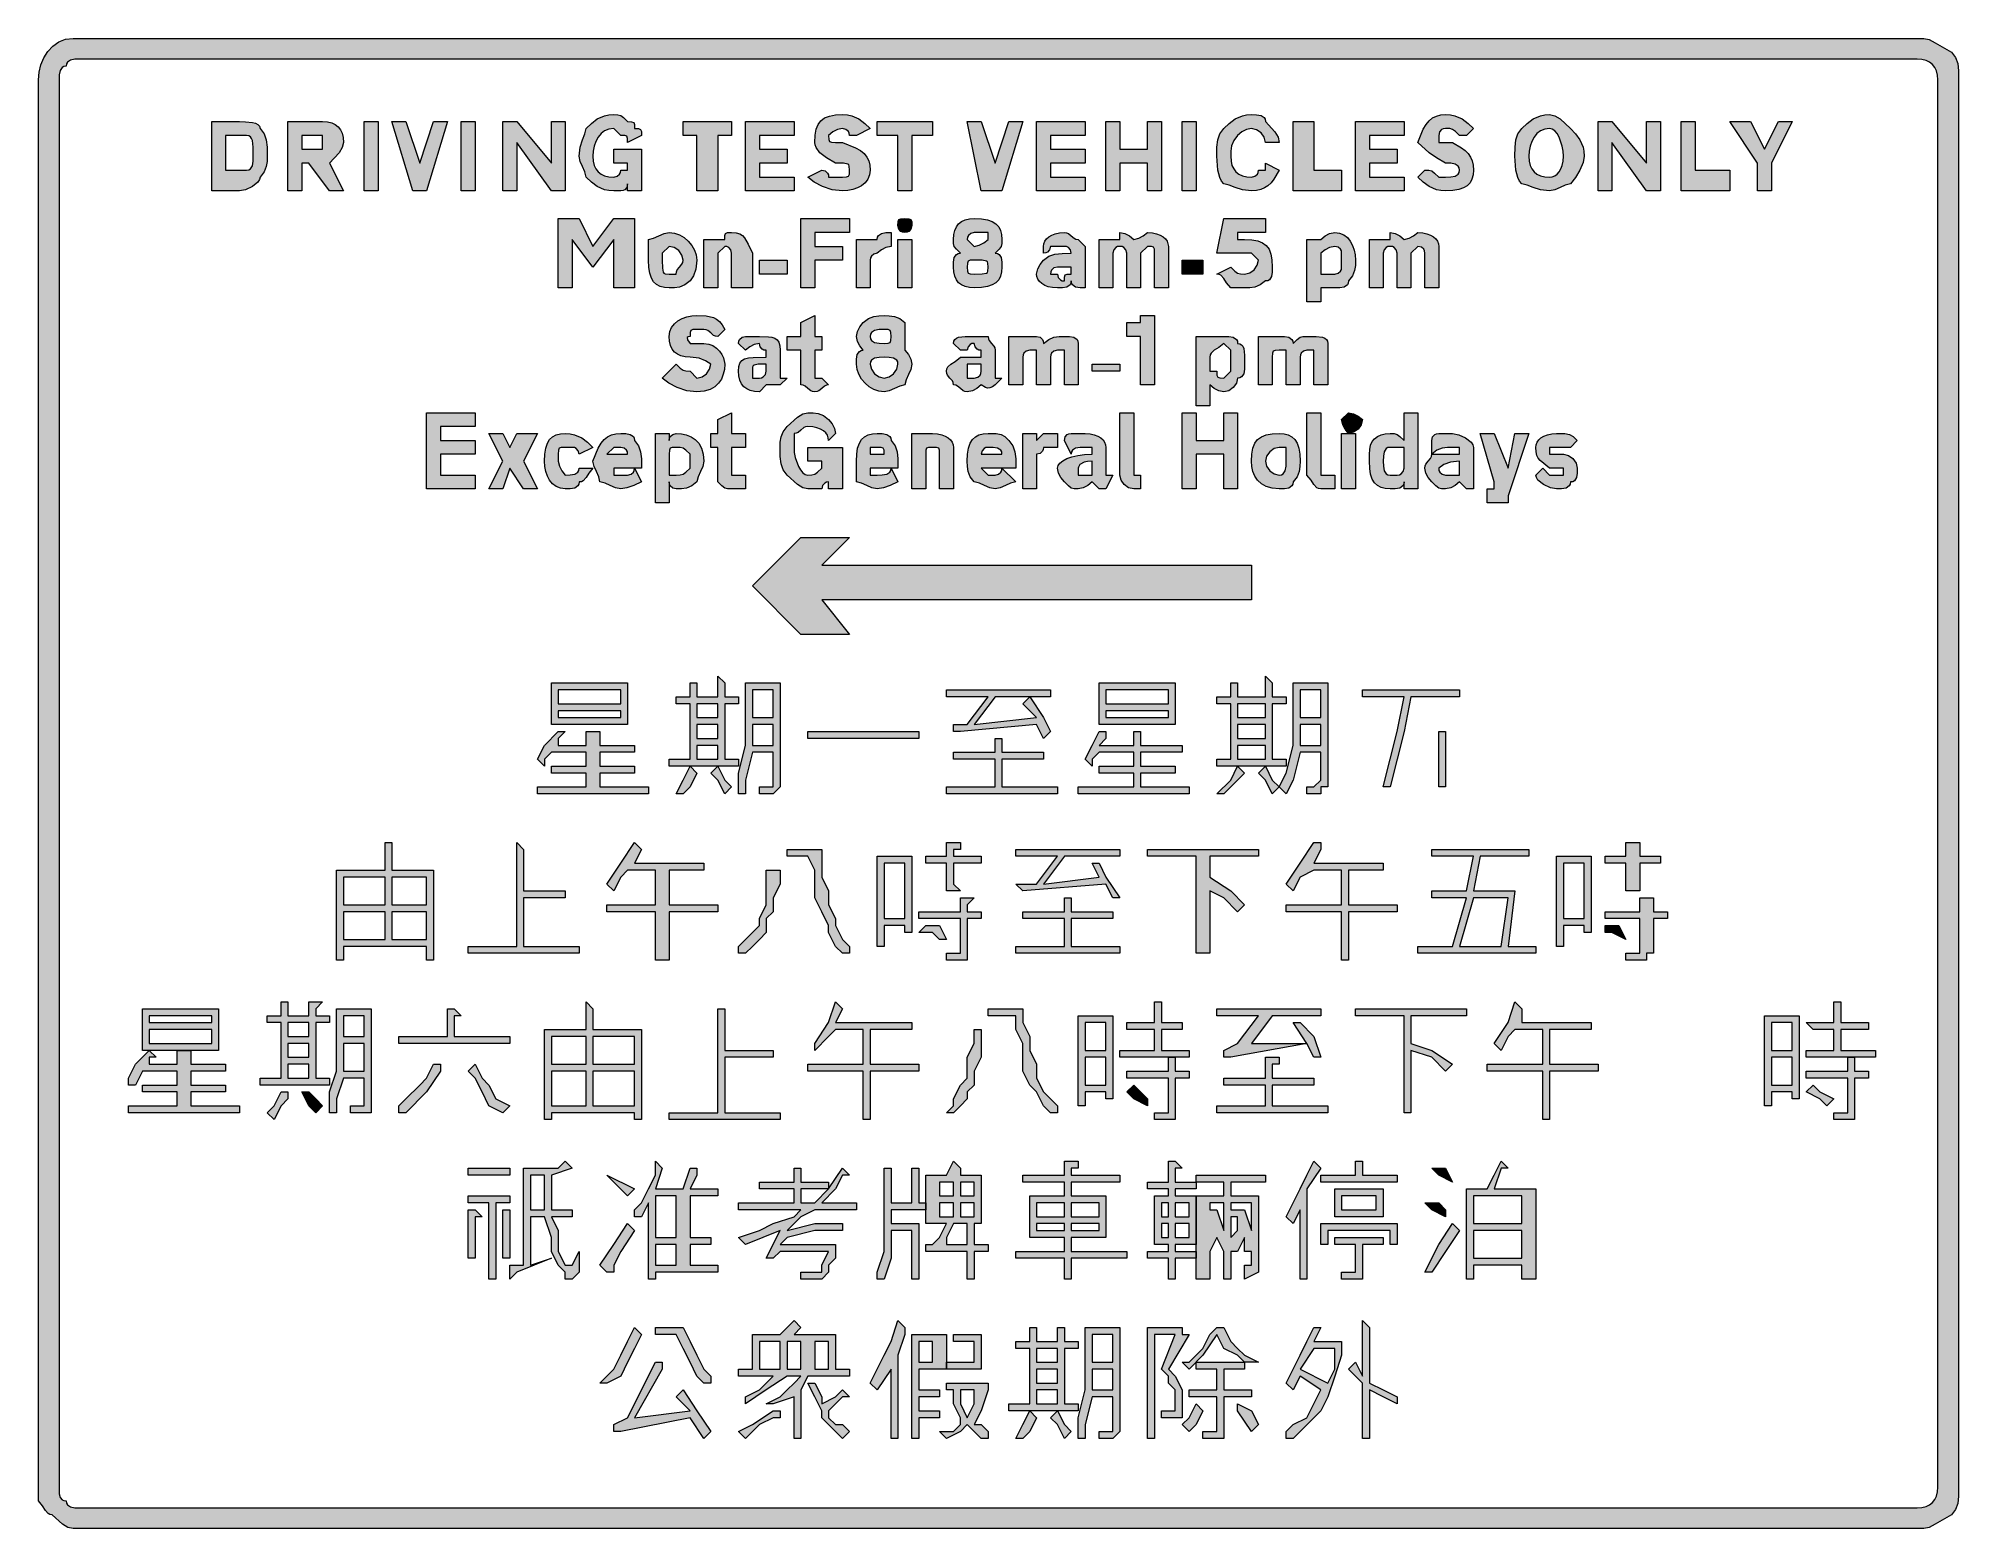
# Model space of a CAD drawing. Header units: metres. Extents: x 117 to 450, y 6 to 264.
import ezdxf

# ---------------------------------------------------------------- set-up
doc = ezdxf.new("R2010")
doc.units = ezdxf.units.M
doc.layers.add('FILL_BLACK_000000', color=7, linetype='Continuous', true_color=0x000000)

msp = doc.modelspace()

# ---------------------------------------------------------------- hatches: boundary and pattern name
at = {"layer": 'FILL_BLACK_000000', "true_color": 0x000000}
h = msp.add_hatch(color=7, dxfattribs=at)
h.dxf.hatch_style = 1
h.paths.add_polyline_path([(117.32, 258.38), (117.64, 259.68), (118.16, 260.9), (118.86, 261.99), (119.73, 262.91), (120.75, 263.62), (121.92, 264.08), (123.21, 264.24), (443.61, 264.24), (444.53, 264.03), (445.56, 263.49), (448.41, 261.84), (449.1, 260.92), (449.46, 259.89), (449.59, 258.63), (449.61, 257.04), (449.61, 13.44), (449.59, 11.85), (449.46, 10.59), (449.1, 9.56), (448.41, 8.64), (445.56, 6.99), (444.53, 6.45), (443.61, 6.24), (123.21, 6.24), (122.31, 6.45), (121.41, 6.99), (119.61, 8.64), (119.21, 8.69), (118.9, 8.85), (118.41, 9.39), (117.92, 10.16), (117.21, 11.04), (117.21, 13.44), (117.21, 257.04), (117.32, 258.38)])
h.paths.add_polyline_path([(120.96, 11.64), (121.32, 11.23), (121.61, 11.09), (122.01, 11.04), (122.06, 10.64), (122.22, 10.35), (122.76, 9.99), (123.53, 9.86), (124.41, 9.84), (442.41, 9.84), (443.25, 9.9), (443.98, 10.06), (444.6, 10.35), (445.11, 10.74), (445.5, 11.25), (445.78, 11.86), (445.95, 12.6), (446.01, 13.44), (446.01, 257.04), (445.95, 257.88), (445.78, 258.61), (445.5, 259.23), (445.11, 259.74), (444.6, 260.13), (443.98, 260.41), (443.25, 260.58), (442.41, 260.64), (124.41, 260.64), (123.53, 260.62), (122.76, 260.49), (122.22, 260.13), (122.06, 259.84), (122.01, 259.44), (121.61, 259.39), (121.32, 259.23), (120.96, 258.69), (120.83, 257.92), (120.81, 257.04), (120.81, 13.44), (120.81, 12.24), (120.96, 11.64)], flags=16)
h = msp.add_hatch(color=7, dxfattribs=at)
h.dxf.hatch_style = 1
h.paths.add_polyline_path([(152.01, 249.84), (153.08, 249.82), (154.26, 249.69), (154.79, 249.55), (155.22, 249.33), (155.5, 249.04), (155.61, 248.64), (156.3, 247.72), (156.66, 246.69), (156.79, 245.43), (156.81, 243.84), (156.79, 242.94), (156.66, 242.04), (156.3, 241.14), (155.61, 240.24), (155.5, 239.79), (155.22, 239.36), (154.26, 238.59), (153.08, 238.05), (152.01, 237.84), (147.21, 237.84), (147.21, 249.84), (152.01, 249.84)])
h.paths.add_polyline_path([(154.26, 246.54), (154.12, 246.93), (153.9, 247.21), (153.61, 247.38), (153.21, 247.44), (152.01, 247.44), (149.61, 247.44), (149.61, 241.44), (152.01, 241.44), (153.21, 241.44), (153.61, 241.49), (153.9, 241.65), (154.26, 242.19), (154.39, 242.96), (154.41, 243.84), (154.39, 245.41), (154.26, 246.54)], flags=16)
h = msp.add_hatch(color=7, dxfattribs=at)
h.dxf.hatch_style = 1
h.paths.add_polyline_path([(160.41, 237.84), (160.41, 249.84), (166.41, 249.84), (167.25, 249.78), (167.98, 249.61), (168.6, 249.33), (169.11, 248.94), (169.5, 248.43), (169.78, 247.81), (169.95, 247.08), (170.01, 246.24), (169.8, 245.34), (169.26, 244.44), (167.61, 242.64), (170.01, 237.84), (167.61, 237.84), (164.01, 242.64), (162.81, 242.64), (162.81, 237.84), (160.41, 237.84)])
h.paths.add_polyline_path([(162.81, 247.44), (162.81, 245.04), (166.41, 245.04), (166.41, 246.24), (166.41, 247.44), (162.81, 247.44)], flags=16)
h = msp.add_hatch(color=7, dxfattribs=at)
h.dxf.hatch_style = 1
h.paths.add_polyline_path([(176.01, 249.84), (176.01, 237.84), (173.61, 237.84), (173.61, 249.84), (176.01, 249.84)])
h = msp.add_hatch(color=7, dxfattribs=at)
h.dxf.hatch_style = 1
h.paths.add_polyline_path([(184.41, 237.84), (183.21, 237.84), (182.01, 237.84), (178.41, 249.84), (180.81, 249.84), (183.21, 242.64), (185.61, 249.84), (188.01, 249.84), (184.41, 237.84)])
h = msp.add_hatch(color=7, dxfattribs=at)
h.dxf.hatch_style = 1
h.paths.add_polyline_path([(190.41, 249.84), (192.81, 249.84), (192.81, 237.84), (190.41, 237.84), (190.41, 249.84)])
h = msp.add_hatch(color=7, dxfattribs=at)
h.dxf.hatch_style = 1
h.paths.add_polyline_path([(200.01, 237.84), (197.61, 237.84), (197.61, 249.84), (200.01, 249.84), (206.01, 242.64), (206.01, 249.84), (208.41, 249.84), (208.41, 237.84), (206.01, 237.84), (200.01, 246.24), (200.01, 237.84)])
h = msp.add_hatch(color=7, dxfattribs=at)
h.dxf.hatch_style = 1
h.paths.add_polyline_path([(219.21, 237.84), (219.21, 239.04), (219.06, 238.44), (218.7, 238.03), (218.41, 237.89), (218.01, 237.84), (216.81, 237.84), (215.96, 237.89), (215.22, 238.05), (213.96, 238.59), (212.93, 239.36), (212.01, 240.24), (211.82, 241.14), (211.41, 242.04), (211, 242.94), (210.81, 243.84), (211, 245.43), (211.41, 246.69), (211.82, 247.72), (212.01, 248.64), (212.93, 249.52), (213.96, 250.29), (215.22, 250.83), (215.96, 250.99), (216.81, 251.04), (217.52, 251.02), (218.01, 250.89), (218.5, 250.53), (219.21, 249.84), (219.9, 249.82), (220.26, 249.69), (220.39, 249.33), (220.41, 248.64), (221.1, 248.62), (221.46, 248.49), (221.59, 248.13), (221.61, 247.44), (219.21, 246.24), (219.19, 246.93), (219.06, 247.29), (218.7, 247.42), (218.01, 247.44), (216.81, 248.64), (215.97, 248.53), (215.23, 248.23), (214.62, 247.75), (214.11, 247.14), (213.72, 246.41), (213.43, 245.6), (213.27, 244.74), (213.21, 243.84), (213.27, 243), (213.43, 242.26), (213.72, 241.65), (214.11, 241.14), (214.62, 240.75), (215.23, 240.46), (215.97, 240.3), (216.81, 240.24), (217.41, 240.39), (217.82, 240.75), (217.96, 241.04), (218.01, 241.44), (219.21, 241.44), (219.21, 242.64), (216.81, 242.64), (216.81, 245.04), (221.61, 245.04), (221.61, 237.84), (219.21, 237.84)])
h = msp.add_hatch(color=7, dxfattribs=at)
h.dxf.hatch_style = 1
h.paths.add_polyline_path([(228.81, 247.44), (228.81, 249.84), (237.21, 249.84), (237.21, 247.44), (234.81, 247.44), (234.81, 237.84), (231.21, 237.84), (231.21, 247.44), (228.81, 247.44)])
h = msp.add_hatch(color=7, dxfattribs=at)
h.dxf.hatch_style = 1
h.paths.add_polyline_path([(239.61, 237.84), (239.61, 249.84), (248.01, 249.84), (248.01, 247.44), (242.01, 247.44), (242.01, 245.04), (246.81, 245.04), (246.81, 242.64), (242.01, 242.64), (242.01, 240.24), (248.01, 240.24), (248.01, 237.84), (239.61, 237.84)])
h = msp.add_hatch(color=7, dxfattribs=at)
h.dxf.hatch_style = 1
h.paths.add_polyline_path([(254.63, 238.05), (252.96, 238.59), (251.52, 239.36), (250.41, 240.24), (252.81, 241.44), (253.41, 241.29), (253.82, 240.93), (253.96, 240.64), (254.01, 240.24), (256.41, 240.24), (257.1, 240.26), (257.46, 240.39), (257.59, 240.75), (257.61, 241.44), (257.57, 242.13), (257.48, 242.35), (257.31, 242.49), (256.6, 242.62), (255.21, 242.64), (253.63, 243.54), (252.51, 244.44), (251.83, 245.34), (251.67, 245.79), (251.61, 246.24), (251.67, 247.48), (251.85, 248.51), (252.18, 249.34), (252.66, 249.99), (253.31, 250.47), (254.14, 250.8), (255.17, 250.98), (256.41, 251.04), (257.26, 250.99), (258, 250.83), (259.26, 250.29), (260.29, 249.52), (261.21, 248.64), (258.81, 247.44), (257.61, 247.44), (257.56, 247.84), (257.42, 248.13), (257.01, 248.49), (256.41, 248.64), (255.53, 248.45), (254.76, 248.04), (254.01, 247.44), (254.03, 246.75), (254.16, 246.39), (254.52, 246.26), (255.21, 246.24), (256.41, 246.24), (258.68, 245.32), (259.51, 244.83), (260.16, 244.29), (260.64, 243.7), (260.97, 243.03), (261.15, 242.29), (261.21, 241.44), (261.1, 240.6), (260.8, 239.86), (260.32, 239.25), (259.71, 238.74), (258.98, 238.35), (258.17, 238.06), (257.31, 237.9), (256.41, 237.84), (254.63, 238.05)])
h = msp.add_hatch(color=7, dxfattribs=at)
h.dxf.hatch_style = 1
h.paths.add_polyline_path([(266.01, 247.44), (262.41, 247.44), (262.41, 249.84), (272.01, 249.84), (272.01, 247.44), (268.41, 247.44), (268.41, 237.84), (266.01, 237.84), (266.01, 247.44)])
h = msp.add_hatch(color=7, dxfattribs=at)
h.dxf.hatch_style = 1
h.paths.add_polyline_path([(284.01, 237.84), (282.81, 237.84), (280.41, 237.84), (278.01, 249.84), (280.41, 249.84), (282.81, 242.64), (285.21, 249.84), (287.61, 249.84), (284.01, 237.84)])
h = msp.add_hatch(color=7, dxfattribs=at)
h.dxf.hatch_style = 1
h.paths.add_polyline_path([(290.01, 249.84), (298.41, 249.84), (298.41, 247.44), (292.41, 247.44), (292.41, 245.04), (298.41, 245.04), (298.41, 242.64), (292.41, 242.64), (292.41, 240.24), (298.41, 240.24), (298.41, 237.84), (290.01, 237.84), (290.01, 249.84)])
h = msp.add_hatch(color=7, dxfattribs=at)
h.dxf.hatch_style = 1
h.paths.add_polyline_path([(302.01, 249.84), (304.41, 249.84), (304.41, 245.04), (306.81, 245.04), (309.21, 245.04), (309.21, 249.84), (311.61, 249.84), (311.61, 237.84), (309.21, 237.84), (309.21, 242.64), (306.81, 242.64), (304.41, 242.64), (304.41, 237.84), (302.01, 237.84), (302.01, 249.84)])
h = msp.add_hatch(color=7, dxfattribs=at)
h.dxf.hatch_style = 1
h.paths.add_polyline_path([(315.21, 249.84), (317.61, 249.84), (317.61, 237.84), (315.21, 237.84), (315.21, 249.84)])
h = msp.add_hatch(color=7, dxfattribs=at)
h.dxf.hatch_style = 1
h.paths.add_polyline_path([(331.09, 239.86), (330.6, 239.25), (330.06, 238.74), (329.47, 238.35), (328.8, 238.06), (328.06, 237.9), (327.21, 237.84), (325.62, 238.03), (324.36, 238.44), (323.33, 238.85), (322.41, 239.04), (322.01, 239.54), (321.72, 240.13), (321.36, 241.44), (321.21, 243.84), (321.23, 245.43), (321.36, 246.69), (321.72, 247.72), (322.41, 248.64), (323.33, 249.52), (324.36, 250.29), (325.62, 250.83), (326.36, 250.99), (327.21, 251.04), (328.09, 251.02), (328.86, 250.89), (329.4, 250.53), (329.56, 250.24), (329.61, 249.84), (331.26, 248.04), (331.8, 247.14), (332.01, 246.24), (329.61, 246.24), (329.4, 247.12), (328.86, 247.89), (328.09, 248.43), (327.21, 248.64), (326.33, 248.45), (325.56, 248.04), (324.81, 247.44), (324.12, 246.54), (323.76, 245.64), (323.63, 244.74), (323.61, 243.84), (323.67, 243), (323.83, 242.26), (324.12, 241.65), (324.51, 241.14), (325.02, 240.75), (325.63, 240.46), (326.37, 240.3), (327.21, 240.24), (327.81, 240.39), (328.22, 240.75), (328.36, 241.04), (328.41, 241.44), (329.61, 241.44), (329.61, 242.64), (332.01, 241.44), (331.09, 239.86)])
h = msp.add_hatch(color=7, dxfattribs=at)
h.dxf.hatch_style = 1
h.paths.add_polyline_path([(334.41, 249.84), (338.01, 249.84), (338.01, 241.44), (342.81, 241.44), (342.81, 237.84), (334.41, 237.84), (334.41, 249.84)])
h = msp.add_hatch(color=7, dxfattribs=at)
h.dxf.hatch_style = 1
h.paths.add_polyline_path([(345.21, 249.84), (353.61, 249.84), (353.61, 247.44), (347.61, 247.44), (347.61, 245.04), (352.41, 245.04), (352.41, 242.64), (347.61, 242.64), (347.61, 240.24), (353.61, 240.24), (353.61, 237.84), (345.21, 237.84), (345.21, 249.84)])
h = msp.add_hatch(color=7, dxfattribs=at)
h.dxf.hatch_style = 1
h.paths.add_polyline_path([(359.96, 237.89), (359.22, 238.05), (357.96, 238.59), (356.93, 239.36), (356.01, 240.24), (357.21, 241.44), (357.92, 241.42), (358.41, 241.29), (358.9, 240.93), (359.61, 240.24), (360.81, 240.24), (361.69, 240.26), (362.46, 240.39), (363, 240.75), (363.16, 241.04), (363.21, 241.44), (363.16, 241.84), (363, 242.13), (362.46, 242.49), (361.69, 242.62), (360.81, 242.64), (359.22, 243.54), (357.96, 244.44), (356.01, 246.24), (356.93, 248.51), (357.42, 249.34), (357.96, 249.99), (358.55, 250.47), (359.22, 250.8), (359.96, 250.98), (360.81, 251.04), (361.66, 250.99), (362.4, 250.83), (363.66, 250.29), (364.69, 249.52), (365.61, 248.64), (364.41, 247.44), (363.21, 247.44), (362.5, 248.13), (362.01, 248.49), (361.52, 248.62), (360.81, 248.64), (360.41, 248.59), (360.12, 248.45), (359.76, 248.04), (359.61, 247.44), (359.61, 246.24), (362.01, 246.24), (363.58, 245.32), (364.2, 244.83), (364.71, 244.29), (365.1, 243.7), (365.38, 243.03), (365.55, 242.29), (365.61, 241.44), (365.55, 240.6), (365.37, 239.86), (365.04, 239.25), (364.56, 238.74), (363.91, 238.35), (363.08, 238.06), (362.05, 237.9), (360.81, 237.84), (359.96, 237.89)])
h = msp.add_hatch(color=7, dxfattribs=at)
h.dxf.hatch_style = 1
h.paths.add_polyline_path([(375.96, 238.44), (374.93, 238.85), (374.01, 239.04), (373.61, 239.54), (373.32, 240.13), (372.96, 241.44), (372.81, 243.84), (372.83, 245.43), (372.96, 246.69), (373.32, 247.72), (374.01, 248.64), (374.93, 249.52), (375.96, 250.29), (377.22, 250.83), (377.96, 250.99), (378.81, 251.04), (379.71, 250.83), (380.61, 250.29), (382.41, 248.64), (383.29, 247.72), (384.06, 246.69), (384.6, 245.43), (384.76, 244.69), (384.81, 243.84), (384.6, 242.75), (384.06, 241.44), (383.29, 240.13), (382.41, 239.04), (381.51, 238.85), (380.61, 238.44), (379.71, 238.03), (378.81, 237.84), (377.22, 238.03), (375.96, 238.44)])
h.paths.add_polyline_path([(375.43, 242.26), (375.72, 241.65), (376.11, 241.14), (376.62, 240.75), (377.23, 240.46), (377.97, 240.3), (378.81, 240.24), (379.26, 240.3), (379.69, 240.46), (380.1, 240.75), (380.46, 241.14), (380.77, 241.65), (381, 242.26), (381.16, 243), (381.21, 243.84), (381.16, 244.74), (381, 245.6), (380.46, 247.14), (380.1, 247.75), (379.69, 248.23), (379.26, 248.53), (378.81, 248.64), (377.97, 248.53), (377.23, 248.23), (376.62, 247.75), (376.11, 247.14), (375.72, 246.41), (375.43, 245.6), (375.27, 244.74), (375.21, 243.84), (375.27, 243), (375.43, 242.26)], flags=16)
h = msp.add_hatch(color=7, dxfattribs=at)
h.dxf.hatch_style = 1
h.paths.add_polyline_path([(389.61, 237.84), (387.21, 237.84), (387.21, 249.84), (389.61, 249.84), (395.61, 242.64), (395.61, 249.84), (398.01, 249.84), (398.01, 237.84), (395.61, 237.84), (389.61, 246.24), (389.61, 237.84)])
h = msp.add_hatch(color=7, dxfattribs=at)
h.dxf.hatch_style = 1
h.paths.add_polyline_path([(410.01, 237.84), (401.61, 237.84), (401.61, 249.84), (404.01, 249.84), (404.01, 241.44), (410.01, 241.44), (410.01, 237.84)])
h = msp.add_hatch(color=7, dxfattribs=at)
h.dxf.hatch_style = 1
h.paths.add_polyline_path([(414.81, 242.64), (410.01, 249.84), (413.61, 249.84), (416.01, 245.04), (418.41, 249.84), (420.81, 249.84), (417.21, 242.64), (417.21, 237.84), (416.01, 237.84), (414.81, 237.84), (414.81, 242.64)])
h = msp.add_hatch(color=7, dxfattribs=at)
h.dxf.hatch_style = 1
h.paths.add_polyline_path([(213.21, 224.64), (209.61, 229.44), (209.61, 221.04), (207.21, 221.04), (207.21, 233.04), (210.81, 233.04), (213.21, 228.24), (216.81, 233.04), (220.41, 233.04), (220.41, 221.04), (216.81, 221.04), (216.81, 229.44), (213.21, 224.64)])
h = msp.add_hatch(color=7, dxfattribs=at)
h.dxf.hatch_style = 1
h.paths.add_polyline_path([(251.61, 225.84), (251.61, 221.04), (249.21, 221.04), (249.21, 233.04), (257.61, 233.04), (257.61, 230.64), (251.61, 230.64), (251.61, 228.24), (256.41, 228.24), (256.41, 225.84), (251.61, 225.84)])
h = msp.add_hatch(color=7, dxfattribs=at)
h.dxf.hatch_style = 1
h.paths.add_polyline_path([(268.26, 231.24), (267.9, 230.83), (267.61, 230.69), (267.21, 230.64), (266.81, 230.69), (266.52, 230.83), (266.16, 231.24), (266.01, 231.84), (266.03, 232.53), (266.16, 232.89), (266.52, 233.02), (267.21, 233.04), (267.9, 233.02), (268.26, 232.89), (268.39, 232.53), (268.41, 231.84), (268.26, 231.24)])
h = msp.add_hatch(color=7, dxfattribs=at)
h.dxf.hatch_style = 1
h.paths.add_polyline_path([(277.02, 221.55), (276.51, 221.94), (276.12, 222.45), (275.83, 223.06), (275.67, 223.8), (275.61, 224.64), (275.63, 225.52), (275.76, 226.29), (276.12, 226.83), (276.41, 226.99), (276.81, 227.04), (276.12, 227.75), (275.76, 228.24), (275.63, 228.73), (275.61, 229.44), (275.67, 230.28), (275.83, 231.01), (276.12, 231.63), (276.51, 232.14), (277.02, 232.53), (277.63, 232.81), (278.37, 232.98), (279.21, 233.04), (280.45, 232.98), (281.48, 232.81), (282.31, 232.53), (282.96, 232.14), (283.44, 231.63), (283.77, 231.01), (283.95, 230.28), (284.01, 229.44), (283.99, 228.73), (283.86, 228.24), (283.5, 227.75), (282.81, 227.04), (283.21, 226.99), (283.5, 226.83), (283.86, 226.29), (283.99, 225.52), (284.01, 224.64), (283.95, 223.8), (283.77, 223.06), (283.44, 222.45), (282.96, 221.94), (282.31, 221.55), (281.48, 221.26), (280.45, 221.1), (279.21, 221.04), (278.37, 221.1), (277.63, 221.26), (277.02, 221.55)])
h.paths.add_polyline_path([(281.31, 225.69), (280.6, 225.82), (279.21, 225.84), (278.52, 225.82), (278.16, 225.69), (278.03, 225.33), (278.01, 224.64), (278.03, 223.95), (278.16, 223.59), (278.52, 223.46), (279.21, 223.44), (280.6, 223.46), (281.31, 223.59), (281.48, 223.73), (281.57, 223.95), (281.61, 224.64), (281.57, 225.33), (281.48, 225.55), (281.31, 225.69)], flags=16)
h.paths.add_polyline_path([(279.21, 230.64), (278.61, 230.49), (278.2, 230.13), (278.06, 229.84), (278.01, 229.44), (279.21, 228.24), (280.09, 228.43), (280.86, 228.84), (281.61, 229.44), (281.61, 230.64), (279.21, 230.64)], flags=16)
h = msp.add_hatch(color=7, dxfattribs=at)
h.dxf.hatch_style = 1
h.paths.add_polyline_path([(330.79, 223.76), (330.66, 222.99), (330.3, 222.45), (330.01, 222.29), (329.61, 222.24), (328.71, 221.55), (327.81, 221.19), (326.91, 221.06), (326.01, 221.04), (323.61, 221.04), (322.9, 221.92), (322.41, 222.69), (321.92, 223.23), (321.61, 223.39), (321.21, 223.44), (323.61, 224.64), (324.32, 223.95), (324.81, 223.59), (325.3, 223.46), (326.01, 223.44), (326.89, 223.65), (327.66, 224.19), (328.2, 224.96), (328.41, 225.84), (327.21, 227.04), (326.01, 227.04), (324.81, 227.04), (321.21, 227.04), (322.41, 233.04), (329.61, 233.04), (329.61, 230.64), (324.81, 230.64), (324.81, 229.44), (326.01, 229.44), (327.25, 229.38), (328.28, 229.2), (329.11, 228.87), (329.76, 228.39), (330.24, 227.74), (330.57, 226.91), (330.75, 225.88), (330.81, 224.64), (330.79, 223.76)])
h = msp.add_hatch(color=7, dxfattribs=at)
h.dxf.hatch_style = 1
h.paths.add_polyline_path([(223.71, 229.63), (224.61, 230.04), (225.51, 230.45), (226.41, 230.64), (227.31, 230.53), (228.17, 230.23), (228.98, 229.75), (229.71, 229.14), (230.32, 228.41), (230.8, 227.6), (231.1, 226.74), (231.21, 225.84), (231.02, 224.26), (230.61, 223.14), (230.01, 222.24), (229.11, 221.55), (228.21, 221.19), (227.31, 221.06), (226.41, 221.04), (225.57, 221.1), (224.83, 221.28), (224.22, 221.61), (223.71, 222.09), (223.32, 222.74), (223.03, 223.57), (222.87, 224.6), (222.81, 225.84), (222.81, 229.44), (223.71, 229.63)])
h.paths.add_polyline_path([(228.06, 227.49), (227.29, 228.03), (226.41, 228.24), (225.21, 227.04), (225.21, 225.84), (225.23, 224.45), (225.36, 223.74), (225.5, 223.57), (225.72, 223.48), (226.41, 223.44), (227.61, 223.44), (227.66, 223.84), (227.8, 224.15), (228.21, 224.64), (228.62, 225.13), (228.76, 225.44), (228.81, 225.84), (228.6, 226.72), (228.06, 227.49)], flags=16)
h = msp.add_hatch(color=7, dxfattribs=at)
h.dxf.hatch_style = 1
h.paths.add_polyline_path([(234.81, 227.04), (234.81, 221.04), (232.41, 221.04), (232.41, 229.44), (234.81, 229.44), (236.01, 229.44), (236.03, 230.13), (236.16, 230.49), (236.52, 230.62), (237.21, 230.64), (238, 230.58), (238.62, 230.41), (239.09, 230.13), (239.46, 229.74), (240.08, 228.61), (240.81, 227.04), (240.81, 221.04), (237.21, 221.04), (237.21, 225.84), (237.21, 227.04), (237.06, 227.64), (236.7, 228.05), (236.41, 228.19), (236.01, 228.24), (234.81, 227.04)])
h = msp.add_hatch(color=7, dxfattribs=at)
h.dxf.hatch_style = 1
h.paths.add_polyline_path([(261.21, 221.04), (258.81, 221.04), (258.81, 229.44), (261.21, 229.44), (262.41, 229.44), (262.46, 229.84), (262.62, 230.13), (263.16, 230.49), (263.93, 230.62), (264.81, 230.64), (264.81, 228.24), (263.93, 228.05), (263.16, 227.64), (262.41, 227.04), (261.81, 226.89), (261.4, 226.53), (261.26, 226.24), (261.21, 225.84), (261.21, 221.04)])
h = msp.add_hatch(color=7, dxfattribs=at)
h.dxf.hatch_style = 1
h.paths.add_polyline_path([(268.41, 221.04), (266.01, 221.04), (266.01, 229.44), (268.41, 229.44), (268.41, 221.04)])
h = msp.add_hatch(color=7, dxfattribs=at)
h.dxf.hatch_style = 1
h.paths.add_polyline_path([(295.5, 228.05), (295.21, 228.19), (294.81, 228.24), (292.41, 228.24), (292.26, 227.64), (291.9, 227.23), (291.61, 227.09), (291.21, 227.04), (291.21, 228.24), (291.27, 228.69), (291.43, 229.12), (291.72, 229.53), (292.11, 229.89), (292.62, 230.2), (293.23, 230.43), (293.97, 230.59), (294.81, 230.64), (295.21, 230.59), (295.52, 230.45), (296.01, 230.04), (296.5, 229.63), (296.81, 229.49), (297.21, 229.44), (298.41, 228.24), (298.41, 223.44), (298.41, 222.24), (298.41, 221.04), (297.53, 221.06), (296.76, 221.19), (296.22, 221.55), (296.06, 221.84), (296.01, 222.24), (295.96, 221.84), (295.8, 221.55), (295.26, 221.19), (294.49, 221.06), (293.61, 221.04), (292.77, 221.09), (292.03, 221.25), (291.42, 221.48), (290.91, 221.79), (290.52, 222.15), (290.23, 222.56), (290.07, 222.99), (290.01, 223.44), (290.2, 224.32), (290.61, 225.09), (291.21, 225.84), (292.13, 226.53), (293.16, 226.89), (294.42, 227.02), (296.01, 227.04), (295.86, 227.64), (295.5, 228.05)])
h.paths.add_polyline_path([(293.61, 224.64), (293.01, 224.49), (292.6, 224.13), (292.46, 223.84), (292.41, 223.44), (293.61, 223.44), (293.76, 222.84), (294.12, 222.43), (294.41, 222.29), (294.81, 222.24), (294.83, 222.93), (294.96, 223.29), (295.32, 223.42), (296.01, 223.44), (296.01, 224.64), (293.61, 224.64)], flags=16)
h = msp.add_hatch(color=7, dxfattribs=at)
h.dxf.hatch_style = 1
h.paths.add_polyline_path([(310.05, 230.59), (310.78, 230.43), (311.4, 230.2), (311.91, 229.89), (312.3, 229.53), (312.58, 229.12), (312.75, 228.69), (312.81, 228.24), (312.81, 227.04), (312.81, 221.04), (310.41, 221.04), (310.41, 227.04), (310.39, 227.73), (310.26, 228.09), (309.9, 228.22), (309.21, 228.24), (308.01, 227.04), (308.01, 221.04), (305.61, 221.04), (305.61, 227.04), (305.46, 227.64), (305.1, 228.05), (304.81, 228.19), (304.41, 228.24), (304.01, 228.19), (303.72, 228.05), (303.36, 227.64), (303.21, 227.04), (303.21, 221.04), (300.81, 221.04), (300.81, 229.44), (303.21, 229.44), (304.41, 229.44), (304.41, 230.64), (305.29, 230.45), (306.06, 230.04), (306.81, 229.44), (307.69, 229.63), (308.46, 230.04), (309.21, 230.64), (310.05, 230.59)])
h = msp.add_hatch(color=7, dxfattribs=at)
h.dxf.hatch_style = 1
h.paths.add_polyline_path([(345.06, 224.04), (344.7, 223.14), (344.01, 222.24), (343.96, 221.84), (343.8, 221.55), (343.26, 221.19), (342.49, 221.06), (341.61, 221.04), (339.21, 221.04), (339.21, 218.64), (336.81, 218.64), (336.81, 229.44), (339.21, 229.44), (339.96, 230.04), (340.73, 230.45), (341.61, 230.64), (342.45, 230.53), (343.18, 230.23), (343.8, 229.75), (344.31, 229.14), (344.7, 228.41), (344.98, 227.6), (345.15, 226.74), (345.21, 225.84), (345.19, 224.94), (345.06, 224.04)])
h.paths.add_polyline_path([(339.21, 223.44), (340.41, 223.44), (341.61, 223.44), (342.21, 223.59), (342.62, 223.95), (342.76, 224.24), (342.81, 224.64), (342.81, 225.84), (342.81, 227.04), (342.76, 227.44), (342.62, 227.73), (342.21, 228.09), (341.61, 228.24), (340.73, 228.05), (339.96, 227.64), (339.21, 227.04), (339.21, 224.64), (339.21, 223.44)], flags=16)
h = msp.add_hatch(color=7, dxfattribs=at)
h.dxf.hatch_style = 1
h.paths.add_polyline_path([(356.85, 230.59), (357.58, 230.43), (358.2, 230.2), (358.71, 229.89), (359.1, 229.53), (359.38, 229.12), (359.55, 228.69), (359.61, 228.24), (359.61, 227.04), (359.61, 221.04), (357.21, 221.04), (357.21, 227.04), (357.16, 227.44), (357.02, 227.73), (356.61, 228.09), (356.01, 228.24), (354.81, 227.04), (354.81, 221.04), (352.41, 221.04), (352.41, 227.04), (352.26, 227.64), (351.9, 228.05), (351.61, 228.19), (351.21, 228.24), (350.81, 228.19), (350.52, 228.05), (350.16, 227.64), (350.01, 227.04), (350.01, 221.04), (347.61, 221.04), (347.61, 229.44), (350.01, 229.44), (351.21, 229.44), (351.21, 230.64), (352.09, 230.45), (352.86, 230.04), (353.61, 229.44), (354.49, 229.63), (355.26, 230.04), (356.01, 230.64), (356.85, 230.59)])
h = msp.add_hatch(color=7, dxfattribs=at)
h.dxf.hatch_style = 1
h.paths.add_polyline_path([(246.81, 223.44), (242.01, 223.44), (242.01, 225.84), (246.81, 225.84), (246.81, 223.44)])
h = msp.add_hatch(color=7, dxfattribs=at)
h.dxf.hatch_style = 1
h.paths.add_polyline_path([(318.81, 223.44), (315.21, 223.44), (315.21, 225.84), (318.81, 225.84), (318.81, 223.44)])
h = msp.add_hatch(color=7, dxfattribs=at)
h.dxf.hatch_style = 1
h.paths.add_polyline_path([(229.43, 203.25), (227.76, 203.79), (226.32, 204.56), (225.21, 205.44), (227.61, 207.84), (228.32, 207.15), (228.81, 206.79), (229.3, 206.66), (230.01, 206.64), (231.21, 205.44), (232.09, 205.65), (232.86, 206.19), (233.4, 206.96), (233.61, 207.84), (232.71, 208.44), (231.58, 208.85), (230.01, 209.04), (229.17, 209.1), (228.43, 209.26), (227.82, 209.55), (227.31, 209.94), (226.92, 210.45), (226.63, 211.06), (226.47, 211.8), (226.41, 212.64), (226.52, 213.48), (226.82, 214.21), (227.3, 214.83), (227.91, 215.34), (228.64, 215.73), (229.45, 216.01), (230.31, 216.18), (231.21, 216.24), (232.8, 216.2), (234.06, 215.94), (234.6, 215.65), (235.09, 215.23), (235.56, 214.63), (236.01, 213.84), (234.81, 212.64), (234.41, 212.69), (234.1, 212.83), (233.61, 213.24), (233.12, 213.65), (232.81, 213.79), (232.41, 213.84), (231.21, 213.84), (230.52, 213.82), (230.16, 213.69), (230.03, 213.33), (230.01, 212.64), (229.67, 212.59), (229.5, 212.45), (229.56, 212.04), (230.01, 211.44), (232.41, 211.44), (233.25, 211.33), (233.98, 211.05), (234.6, 210.62), (235.11, 210.09), (235.5, 209.51), (235.78, 208.91), (236.01, 207.84), (235.95, 206.94), (235.77, 206.08), (235.44, 205.27), (234.96, 204.54), (234.31, 203.93), (233.48, 203.45), (232.45, 203.15), (231.21, 203.04), (229.43, 203.25)])
h = msp.add_hatch(color=7, dxfattribs=at)
h.dxf.hatch_style = 1
h.paths.add_polyline_path([(251.61, 206.64), (251.61, 205.44), (252.81, 205.44), (254.01, 204.24), (253.61, 204.19), (253.3, 204.05), (252.81, 203.64), (252.32, 203.23), (252.01, 203.09), (251.61, 203.04), (251.21, 203.09), (250.9, 203.23), (250.41, 203.64), (249.92, 204.05), (249.61, 204.19), (249.21, 204.24), (249.21, 205.44), (249.21, 210.24), (246.81, 210.24), (246.81, 212.64), (249.21, 212.64), (249.21, 215.04), (251.61, 216.24), (251.61, 212.64), (252.81, 212.64), (252.81, 210.24), (251.61, 210.24), (251.61, 206.64)])
h = msp.add_hatch(color=7, dxfattribs=at)
h.dxf.hatch_style = 1
h.paths.add_polyline_path([(261.04, 203.93), (260.31, 204.54), (259.7, 205.27), (259.22, 206.08), (258.92, 206.94), (258.81, 207.84), (258.83, 208.72), (258.96, 209.49), (259.32, 210.03), (259.61, 210.19), (260.01, 210.24), (259.41, 210.99), (259, 211.76), (258.81, 212.64), (259, 213.52), (259.41, 214.29), (260.01, 215.04), (260.91, 215.73), (261.81, 216.09), (262.71, 216.22), (263.61, 216.24), (264.51, 216.22), (265.41, 216.09), (266.31, 215.73), (267.21, 215.04), (267.21, 212.64), (267.21, 210.24), (267.81, 209.49), (268.22, 208.72), (268.41, 207.84), (268.22, 206.94), (267.81, 206.04), (267.4, 205.14), (267.21, 204.24), (266.31, 204.05), (265.41, 203.64), (264.51, 203.23), (263.61, 203.04), (262.71, 203.15), (261.85, 203.45), (261.04, 203.93)])
h.paths.add_polyline_path([(265.26, 208.89), (264.49, 209.02), (263.61, 209.04), (262.73, 209.02), (261.96, 208.89), (261.42, 208.53), (261.26, 208.24), (261.21, 207.84), (261.42, 206.96), (261.96, 206.19), (262.73, 205.65), (263.61, 205.44), (264.49, 205.65), (265.26, 206.19), (265.8, 206.96), (266.01, 207.84), (265.96, 208.24), (265.8, 208.53), (265.26, 208.89)], flags=16)
h.paths.add_polyline_path([(264.66, 213.69), (264.3, 213.82), (263.61, 213.84), (262.73, 213.82), (261.96, 213.69), (261.42, 213.33), (261.26, 213.04), (261.21, 212.64), (261.26, 212.24), (261.42, 211.95), (261.96, 211.59), (262.73, 211.46), (263.61, 211.44), (264.3, 211.46), (264.66, 211.59), (264.79, 211.95), (264.81, 212.64), (264.79, 213.33), (264.66, 213.69)], flags=16)
h = msp.add_hatch(color=7, dxfattribs=at)
h.dxf.hatch_style = 1
h.paths.add_polyline_path([(305.61, 212.64), (305.61, 215.04), (306.81, 215.04), (308.01, 215.04), (308.01, 216.24), (310.41, 216.24), (310.41, 204.24), (308.01, 204.24), (308.01, 212.64), (305.61, 212.64)])
h = msp.add_hatch(color=7, dxfattribs=at)
h.dxf.hatch_style = 1
h.paths.add_polyline_path([(242.81, 210.29), (242.52, 210.43), (242.16, 210.84), (242.01, 211.44), (241.13, 211.25), (240.36, 210.84), (239.61, 210.24), (238.41, 211.44), (238.46, 211.84), (238.6, 212.13), (239.01, 212.49), (239.61, 212.64), (242.01, 212.64), (243.58, 212.6), (244.2, 212.51), (244.71, 212.34), (245.1, 212.05), (245.38, 211.63), (245.55, 211.03), (245.61, 210.24), (245.61, 206.64), (245.61, 205.44), (246.81, 205.44), (245.61, 204.24), (244.41, 204.24), (243.21, 204.24), (242.01, 203.04), (241.17, 203.1), (240.43, 203.26), (239.82, 203.55), (239.31, 203.94), (238.92, 204.45), (238.63, 205.06), (238.47, 205.8), (238.41, 206.64), (238.47, 207.43), (238.65, 208.03), (238.98, 208.45), (239.46, 208.74), (240.11, 208.91), (240.94, 209), (243.21, 209.04), (243.21, 210.24), (242.81, 210.29)])
h.paths.add_polyline_path([(241.11, 207.69), (240.94, 207.55), (240.85, 207.33), (240.81, 206.64), (240.81, 205.44), (242.01, 205.44), (242.41, 205.49), (242.7, 205.63), (243.06, 206.04), (243.21, 206.64), (243.21, 207.84), (241.82, 207.82), (241.11, 207.69)], flags=16)
h = msp.add_hatch(color=7, dxfattribs=at)
h.dxf.hatch_style = 1
h.paths.add_polyline_path([(279.72, 210.43), (279.36, 210.84), (279.21, 211.44), (278.81, 211.39), (278.52, 211.25), (278.16, 210.84), (278.01, 210.24), (276.81, 210.24), (275.61, 211.44), (275.67, 211.84), (275.83, 212.13), (276.12, 212.35), (276.51, 212.49), (277.63, 212.62), (279.21, 212.64), (281.61, 212.64), (281.66, 212.24), (281.8, 211.93), (282.21, 211.44), (282.62, 210.95), (282.76, 210.64), (282.81, 210.24), (282.81, 206.64), (282.81, 205.44), (284.01, 205.44), (282.81, 204.24), (282.36, 203.9), (281.93, 203.73), (281.52, 203.71), (281.16, 203.79), (280.41, 204.24), (279.66, 203.64), (278.89, 203.23), (278.01, 203.04), (277.61, 203.09), (277.3, 203.23), (276.81, 203.64), (276.32, 204.05), (276.01, 204.19), (275.61, 204.24), (275.56, 204.64), (275.42, 204.95), (275.01, 205.44), (274.6, 205.93), (274.46, 206.24), (274.41, 206.64), (274.46, 207.04), (274.62, 207.35), (275.16, 207.84), (275.93, 208.33), (276.81, 209.04), (280.41, 209.04), (280.41, 210.24), (280.01, 210.29), (279.72, 210.43)])
h.paths.add_polyline_path([(278.01, 207.84), (278.01, 206.64), (278.01, 205.44), (279.21, 205.44), (279.81, 205.59), (280.22, 205.95), (280.36, 206.24), (280.41, 206.64), (280.41, 207.84), (278.01, 207.84)], flags=16)
h = msp.add_hatch(color=7, dxfattribs=at)
h.dxf.hatch_style = 1
h.paths.add_polyline_path([(295.69, 212.62), (296.46, 212.49), (297, 212.13), (297.16, 211.84), (297.21, 211.44), (297.21, 210.24), (297.21, 204.24), (294.81, 204.24), (294.81, 210.24), (293.61, 210.24), (293.01, 210.09), (292.6, 209.73), (292.46, 209.44), (292.41, 209.04), (292.41, 204.24), (290.01, 204.24), (290.01, 210.24), (288.81, 210.24), (288.21, 210.09), (287.8, 209.73), (287.66, 209.44), (287.61, 209.04), (287.61, 204.24), (285.21, 204.24), (285.21, 212.64), (287.61, 212.64), (288.81, 212.64), (290.01, 212.64), (290.61, 212.49), (291.02, 212.13), (291.16, 211.84), (291.21, 211.44), (292.11, 212.13), (293.01, 212.49), (293.91, 212.62), (294.81, 212.64), (295.69, 212.62)])
h = msp.add_hatch(color=7, dxfattribs=at)
h.dxf.hatch_style = 1
h.paths.add_polyline_path([(325.86, 206.19), (325.5, 205.65), (325.21, 205.49), (324.81, 205.44), (324.6, 204.56), (324.06, 203.79), (323.29, 203.25), (322.41, 203.04), (321.53, 203.23), (320.76, 203.64), (320.01, 204.24), (320.01, 200.64), (317.61, 200.64), (317.61, 212.64), (320.01, 212.64), (322.41, 212.64), (323.29, 212.62), (324.06, 212.49), (324.6, 212.13), (324.76, 211.84), (324.81, 211.44), (325.21, 211.38), (325.5, 211.21), (325.72, 210.93), (325.86, 210.54), (325.99, 209.41), (326.01, 207.84), (325.99, 206.96), (325.86, 206.19)])
h.paths.add_polyline_path([(320.01, 206.64), (321.21, 206.64), (321.23, 205.95), (321.36, 205.59), (321.72, 205.46), (322.41, 205.44), (323.61, 206.64), (323.61, 207.84), (323.61, 209.04), (323.61, 210.24), (322.41, 211.44), (321.53, 210.73), (320.76, 210.24), (320.22, 209.75), (320.06, 209.44), (320.01, 209.04), (320.01, 207.84), (320.01, 206.64)], flags=16)
h = msp.add_hatch(color=7, dxfattribs=at)
h.dxf.hatch_style = 1
h.paths.add_polyline_path([(338.38, 212.62), (339.51, 212.49), (339.9, 212.35), (340.18, 212.13), (340.35, 211.84), (340.41, 211.44), (340.41, 210.24), (340.41, 204.24), (338.01, 204.24), (338.01, 210.24), (336.81, 210.24), (336.21, 210.09), (335.8, 209.73), (335.66, 209.44), (335.61, 209.04), (335.61, 204.24), (333.21, 204.24), (333.21, 210.24), (332.01, 210.24), (331.32, 210.22), (330.96, 210.09), (330.83, 209.73), (330.81, 209.04), (330.81, 204.24), (328.41, 204.24), (328.41, 212.64), (330.81, 212.64), (332.01, 212.64), (332.89, 212.62), (333.66, 212.49), (334.2, 212.13), (334.36, 211.84), (334.41, 211.44), (335.12, 212.13), (335.61, 212.49), (336.1, 212.62), (336.81, 212.64), (338.38, 212.62)])
h = msp.add_hatch(color=7, dxfattribs=at)
h.dxf.hatch_style = 1
h.paths.add_polyline_path([(299.61, 206.64), (299.61, 207.84), (304.41, 207.84), (304.41, 206.64), (299.61, 206.64)])
h = msp.add_hatch(color=7, dxfattribs=at)
h.dxf.hatch_style = 1
h.paths.add_polyline_path([(186.81, 188.64), (192.81, 188.64), (192.81, 186.24), (184.41, 186.24), (184.41, 199.44), (192.81, 199.44), (192.81, 197.04), (186.81, 197.04), (186.81, 194.64), (192.81, 194.64), (192.81, 192.24), (186.81, 192.24), (186.81, 188.64)])
h = msp.add_hatch(color=7, dxfattribs=at)
h.dxf.hatch_style = 1
h.paths.add_polyline_path([(237.21, 189.84), (237.21, 188.64), (238.41, 188.64), (239.61, 188.64), (239.61, 186.24), (237.21, 186.24), (236.5, 186.26), (236.01, 186.39), (235.52, 186.75), (234.81, 187.44), (234.81, 188.64), (234.81, 193.44), (233.61, 193.44), (233.61, 195.84), (234.81, 195.84), (234.81, 198.24), (237.21, 199.44), (237.21, 195.84), (239.61, 195.84), (239.61, 193.44), (237.21, 193.44), (237.21, 189.84)])
h = msp.add_hatch(color=7, dxfattribs=at)
h.dxf.hatch_style = 1
h.paths.add_polyline_path([(251.61, 188.79), (252.1, 189.15), (252.81, 189.84), (252.81, 191.04), (250.41, 191.04), (250.41, 193.44), (256.41, 193.44), (256.41, 186.24), (254.01, 186.24), (254.01, 187.44), (253.61, 187.39), (253.32, 187.25), (252.96, 186.84), (252.81, 186.24), (250.41, 186.24), (249.51, 186.45), (248.61, 186.99), (246.81, 188.64), (246.12, 189.56), (245.76, 190.59), (245.63, 191.85), (245.61, 193.44), (245.63, 194.34), (245.76, 195.24), (246.12, 196.14), (246.81, 197.04), (248.61, 198.69), (249.51, 199.23), (250.41, 199.44), (251.31, 199.42), (252.21, 199.29), (253.11, 198.93), (254.01, 198.24), (254.61, 197.49), (255.02, 196.72), (255.21, 195.84), (254.01, 194.64), (253.95, 195.09), (253.78, 195.52), (253.5, 195.93), (253.11, 196.29), (252.6, 196.6), (251.98, 196.83), (251.25, 196.99), (250.41, 197.04), (250.01, 196.99), (249.7, 196.85), (249.21, 196.44), (248.72, 196.03), (248.41, 195.89), (248.01, 195.84), (248.01, 193.44), (248.06, 192.54), (248.22, 191.68), (248.76, 190.14), (249.12, 189.53), (249.53, 189.05), (249.96, 188.75), (250.41, 188.64), (251.12, 188.66), (251.61, 188.79)])
h = msp.add_hatch(color=7, dxfattribs=at)
h.dxf.hatch_style = 1
h.paths.add_polyline_path([(306.81, 189.84), (306.81, 188.64), (308.01, 188.64), (308.01, 186.24), (306.81, 186.24), (305.93, 186.45), (305.16, 186.99), (304.62, 187.76), (304.41, 188.64), (304.41, 199.44), (306.81, 199.44), (306.81, 189.84)])
h = msp.add_hatch(color=7, dxfattribs=at)
h.dxf.hatch_style = 1
h.paths.add_polyline_path([(315.21, 199.44), (317.61, 199.44), (317.61, 194.64), (320.01, 194.64), (322.41, 194.64), (322.41, 199.44), (324.81, 199.44), (324.81, 186.24), (322.41, 186.24), (322.41, 192.24), (320.01, 192.24), (317.61, 192.24), (317.61, 186.24), (315.21, 186.24), (315.21, 199.44)])
h = msp.add_hatch(color=7, dxfattribs=at)
h.dxf.hatch_style = 1
h.paths.add_polyline_path([(339.21, 189.84), (339.21, 188.64), (341.61, 188.64), (341.61, 186.24), (340.41, 186.24), (339.21, 186.24), (338.81, 186.29), (338.5, 186.45), (338.01, 186.99), (337.52, 187.76), (336.81, 188.64), (336.81, 199.44), (339.21, 199.44), (339.21, 189.84)])
h = msp.add_hatch(color=7, dxfattribs=at)
h.dxf.hatch_style = 1
h.paths.add_polyline_path([(346.2, 197.36), (345.66, 196.59), (344.89, 196.05), (344.01, 195.84), (343.41, 196.59), (343, 197.36), (342.81, 198.24), (344.01, 199.44), (344.89, 199.25), (345.66, 198.84), (346.41, 198.24), (346.2, 197.36)])
h = msp.add_hatch(color=7, dxfattribs=at)
h.dxf.hatch_style = 1
h.paths.add_polyline_path([(352.41, 195.69), (352.9, 195.33), (353.61, 194.64), (353.61, 199.44), (356.01, 199.44), (356.01, 186.24), (353.61, 186.24), (353.61, 187.44), (353.56, 187.04), (353.4, 186.75), (352.86, 186.39), (352.09, 186.26), (351.21, 186.24), (350.37, 186.3), (349.63, 186.48), (349.02, 186.81), (348.51, 187.29), (348.12, 187.94), (347.83, 188.77), (347.67, 189.8), (347.61, 191.04), (347.61, 192.24), (347.67, 193.08), (347.83, 193.81), (348.12, 194.43), (348.51, 194.94), (349.02, 195.33), (349.63, 195.61), (350.37, 195.78), (351.21, 195.84), (351.92, 195.82), (352.41, 195.69)])
h.paths.add_polyline_path([(350.16, 189.39), (350.52, 188.85), (350.81, 188.69), (351.21, 188.64), (352.41, 188.64), (352.81, 188.69), (353.1, 188.83), (353.46, 189.24), (353.61, 189.84), (353.61, 192.24), (353.61, 193.44), (351.21, 193.44), (350.81, 193.39), (350.52, 193.23), (350.16, 192.69), (350.03, 191.92), (350.01, 191.04), (350.03, 190.16), (350.16, 189.39)], flags=16)
h = msp.add_hatch(color=7, dxfattribs=at)
h.dxf.hatch_style = 1
h.paths.add_polyline_path([(201.21, 191.04), (203.61, 186.24), (201.21, 186.24), (198.81, 189.84), (197.61, 186.24), (195.21, 186.24), (197.61, 191.04), (195.21, 195.84), (197.61, 195.84), (198.81, 193.44), (200.01, 195.84), (203.61, 195.84), (201.21, 191.04)])
h = msp.add_hatch(color=7, dxfattribs=at)
h.dxf.hatch_style = 1
h.paths.add_polyline_path([(213.21, 189.84), (212.5, 188.96), (212.01, 188.19), (211.52, 187.65), (211.21, 187.49), (210.81, 187.44), (210.76, 187.04), (210.6, 186.75), (210.06, 186.39), (209.29, 186.26), (208.41, 186.24), (207.57, 186.35), (206.83, 186.65), (206.22, 187.13), (205.71, 187.74), (205.32, 188.47), (205.03, 189.28), (204.87, 190.14), (204.81, 191.04), (204.87, 192.28), (205.03, 193.31), (205.32, 194.14), (205.71, 194.79), (206.22, 195.27), (206.83, 195.6), (207.57, 195.78), (208.41, 195.84), (209.26, 195.79), (210, 195.63), (211.26, 195.09), (212.29, 194.32), (213.21, 193.44), (210.81, 192.24), (210.66, 192.84), (210.3, 193.25), (210.01, 193.39), (209.61, 193.44), (208.41, 193.44), (207.72, 193.42), (207.36, 193.29), (207.23, 192.93), (207.21, 192.24), (207.21, 191.04), (207.4, 190.16), (207.81, 189.39), (208.41, 188.64), (209.29, 188.66), (210.06, 188.79), (210.6, 189.15), (210.76, 189.44), (210.81, 189.84), (213.21, 189.84)])
h = msp.add_hatch(color=7, dxfattribs=at)
h.dxf.hatch_style = 1
h.paths.add_polyline_path([(218.01, 186.24), (217.11, 186.43), (216.21, 186.84), (215.31, 187.25), (214.41, 187.44), (214.22, 188.34), (213.81, 189.24), (213.4, 190.14), (213.21, 191.04), (214.13, 193.31), (214.62, 194.14), (215.16, 194.79), (215.75, 195.27), (216.42, 195.6), (217.16, 195.78), (218.01, 195.84), (218.89, 195.82), (219.66, 195.69), (220.2, 195.33), (220.36, 195.04), (220.41, 194.64), (221.1, 193.72), (221.46, 192.69), (221.59, 191.43), (221.61, 189.84), (220.41, 189.84), (221.61, 187.44), (220.26, 186.84), (219.08, 186.43), (218.01, 186.24)])
h.paths.add_polyline_path([(216.81, 189.84), (216.81, 188.64), (218.01, 188.64), (219.21, 188.64), (219.81, 188.79), (220.22, 189.15), (220.36, 189.44), (220.41, 189.84), (216.81, 189.84)], flags=16)
h.paths.add_polyline_path([(219.16, 192.64), (219.02, 192.93), (218.61, 193.29), (218.01, 193.44), (216.81, 193.44), (215.61, 192.24), (219.21, 192.24), (219.16, 192.64)], flags=16)
h = msp.add_hatch(color=7, dxfattribs=at)
h.dxf.hatch_style = 1
h.paths.add_polyline_path([(226.41, 195.84), (226.41, 194.64), (226.46, 195.04), (226.6, 195.33), (227.01, 195.69), (227.61, 195.84), (228.51, 195.78), (229.37, 195.6), (230.18, 195.27), (230.91, 194.79), (231.52, 194.14), (232, 193.31), (232.3, 192.28), (232.41, 191.04), (232.22, 190.14), (231.81, 189.24), (231.4, 188.34), (231.21, 187.44), (230.31, 186.75), (229.41, 186.39), (228.51, 186.26), (227.61, 186.24), (227.01, 186.39), (226.6, 186.75), (226.46, 187.04), (226.41, 187.44), (226.41, 183.84), (224.01, 183.84), (224.01, 195.84), (226.41, 195.84)])
h.paths.add_polyline_path([(228.81, 188.79), (229.3, 189.15), (230.01, 189.84), (230.01, 192.24), (229.3, 192.93), (228.81, 193.29), (228.32, 193.42), (227.61, 193.44), (226.92, 193.42), (226.56, 193.29), (226.43, 192.93), (226.41, 192.24), (226.41, 189.84), (226.41, 188.64), (227.61, 188.64), (228.32, 188.66), (228.81, 188.79)], flags=16)
h = msp.add_hatch(color=7, dxfattribs=at)
h.dxf.hatch_style = 1
h.paths.add_polyline_path([(262.41, 186.24), (261.51, 186.43), (260.61, 186.84), (259.71, 187.25), (258.81, 187.44), (258.81, 191.04), (258.87, 192.28), (259.03, 193.31), (259.32, 194.14), (259.71, 194.79), (260.22, 195.27), (260.83, 195.6), (261.57, 195.78), (262.41, 195.84), (263.29, 195.82), (264.06, 195.69), (264.6, 195.33), (264.76, 195.04), (264.81, 194.64), (265.5, 193.72), (265.86, 192.69), (265.99, 191.43), (266.01, 189.84), (264.81, 189.84), (266.01, 187.44), (264.66, 186.84), (263.48, 186.43), (262.41, 186.24)])
h.paths.add_polyline_path([(261.21, 189.84), (261.21, 188.64), (262.41, 188.64), (263.29, 188.66), (264.06, 188.79), (264.6, 189.15), (264.76, 189.44), (264.81, 189.84), (261.21, 189.84)], flags=16)
h.paths.add_polyline_path([(263.59, 192.93), (263.46, 193.29), (263.1, 193.42), (262.41, 193.44), (261.21, 193.44), (261.21, 192.24), (263.61, 192.24), (263.59, 192.93)], flags=16)
h = msp.add_hatch(color=7, dxfattribs=at)
h.dxf.hatch_style = 1
h.paths.add_polyline_path([(270.96, 193.29), (270.83, 192.93), (270.81, 192.24), (270.81, 186.24), (268.41, 186.24), (268.41, 195.84), (270.81, 195.84), (272.01, 195.84), (272.85, 195.79), (273.58, 195.63), (274.2, 195.4), (274.71, 195.09), (275.1, 194.73), (275.38, 194.32), (275.55, 193.89), (275.61, 193.44), (275.61, 192.24), (275.61, 186.24), (273.21, 186.24), (273.21, 192.24), (273.19, 192.93), (273.06, 193.29), (272.7, 193.42), (272.01, 193.44), (271.32, 193.42), (270.96, 193.29)])
h = msp.add_hatch(color=7, dxfattribs=at)
h.dxf.hatch_style = 1
h.paths.add_polyline_path([(283.71, 186.43), (282.81, 186.24), (281.91, 186.43), (281.01, 186.84), (280.11, 187.25), (279.21, 187.44), (278.52, 188.34), (278.16, 189.24), (278.03, 190.14), (278.01, 191.04), (278.07, 192.28), (278.23, 193.31), (278.52, 194.14), (278.91, 194.79), (279.42, 195.27), (280.03, 195.6), (280.77, 195.78), (281.61, 195.84), (283.02, 195.82), (283.86, 195.69), (284.48, 195.33), (285.21, 194.64), (285.9, 193.72), (286.26, 192.69), (286.39, 191.43), (286.41, 189.84), (284.01, 189.84), (286.41, 187.44), (285.51, 187.25), (284.61, 186.84), (283.71, 186.43)])
h.paths.add_polyline_path([(280.41, 189.84), (281.61, 188.64), (282.81, 188.64), (283.41, 188.79), (283.82, 189.15), (283.96, 189.44), (284.01, 189.84), (280.41, 189.84)], flags=16)
h.paths.add_polyline_path([(283.96, 192.64), (283.8, 192.93), (283.26, 193.29), (282.49, 193.42), (281.61, 193.44), (281.21, 193.39), (280.92, 193.25), (280.56, 192.84), (280.41, 192.24), (284.01, 192.24), (283.96, 192.64)], flags=16)
h = msp.add_hatch(color=7, dxfattribs=at)
h.dxf.hatch_style = 1
h.paths.add_polyline_path([(290.01, 186.24), (287.61, 186.24), (287.61, 195.84), (290.01, 195.84), (290.01, 194.64), (291.21, 195.84), (293.61, 195.84), (293.61, 193.44), (291.21, 193.44), (291.16, 193.04), (291.02, 192.75), (290.61, 192.39), (290.01, 192.24), (290.01, 186.24)])
h = msp.add_hatch(color=7, dxfattribs=at)
h.dxf.hatch_style = 1
h.paths.add_polyline_path([(298.41, 193.44), (297.53, 193.42), (296.76, 193.29), (296.22, 192.93), (296.06, 192.64), (296.01, 192.24), (294.81, 194.64), (294.96, 195.24), (295.32, 195.65), (295.61, 195.79), (296.01, 195.84), (298.41, 195.84), (299.25, 195.79), (299.98, 195.63), (300.6, 195.4), (301.11, 195.09), (301.5, 194.73), (301.78, 194.32), (301.95, 193.89), (302.01, 193.44), (302.01, 188.64), (303.21, 188.64), (302.01, 186.24), (300.81, 186.24), (299.61, 187.44), (298.86, 186.84), (298.09, 186.43), (297.21, 186.24), (296.5, 186.26), (296.01, 186.39), (295.52, 186.75), (294.81, 187.44), (294.21, 188.19), (293.8, 188.96), (293.61, 189.84), (293.72, 190.29), (294.04, 190.72), (294.56, 191.13), (295.26, 191.49), (296.13, 191.8), (297.15, 192.03), (298.32, 192.19), (299.61, 192.24), (299.61, 193.44), (298.41, 193.44)])
h.paths.add_polyline_path([(298.22, 190.85), (297.51, 190.44), (297.25, 190.03), (297.21, 189.84), (297.21, 188.64), (298.41, 188.64), (299.61, 188.64), (299.61, 191.04), (298.82, 190.99), (298.22, 190.85)], flags=16)
h = msp.add_hatch(color=7, dxfattribs=at)
h.dxf.hatch_style = 1
h.paths.add_polyline_path([(327.45, 193.31), (327.78, 194.14), (328.26, 194.79), (328.91, 195.27), (329.74, 195.6), (330.77, 195.78), (332.01, 195.84), (332.85, 195.78), (333.58, 195.6), (334.2, 195.27), (334.71, 194.79), (335.1, 194.14), (335.38, 193.31), (335.55, 192.28), (335.61, 191.04), (335.59, 190.14), (335.46, 189.24), (335.1, 188.34), (334.41, 187.44), (334.36, 187.04), (334.2, 186.75), (333.66, 186.39), (332.89, 186.26), (332.01, 186.24), (330.77, 186.35), (329.74, 186.65), (328.91, 187.13), (328.26, 187.74), (327.78, 188.47), (327.45, 189.28), (327.27, 190.14), (327.21, 191.04), (327.27, 192.28), (327.45, 193.31)])
h.paths.add_polyline_path([(332.01, 193.44), (331.13, 193.23), (330.36, 192.69), (329.82, 191.92), (329.61, 191.04), (329.82, 190.16), (330.36, 189.39), (331.13, 188.85), (332.01, 188.64), (332.41, 188.69), (332.7, 188.85), (333.06, 189.39), (333.19, 190.16), (333.21, 191.04), (333.21, 193.44), (332.01, 193.44)], flags=16)
h = msp.add_hatch(color=7, dxfattribs=at)
h.dxf.hatch_style = 1
h.paths.add_polyline_path([(345.21, 186.24), (342.81, 186.24), (342.81, 195.84), (345.21, 195.84), (345.21, 186.24)])
h = msp.add_hatch(color=7, dxfattribs=at)
h.dxf.hatch_style = 1
h.paths.add_polyline_path([(358.92, 195.65), (359.21, 195.79), (359.61, 195.84), (362.01, 195.84), (363.08, 195.63), (364.26, 195.09), (365.22, 194.32), (365.5, 193.89), (365.61, 193.44), (365.61, 188.64), (365.61, 186.24), (364.41, 186.24), (363.21, 187.44), (362.46, 186.84), (361.69, 186.43), (360.81, 186.24), (360.1, 186.26), (359.61, 186.39), (359.12, 186.75), (358.41, 187.44), (357.81, 188.19), (357.4, 188.96), (357.21, 189.84), (357.26, 190.24), (357.4, 190.55), (357.81, 191.04), (358.22, 191.53), (358.36, 191.84), (358.41, 192.24), (358.41, 194.64), (358.56, 195.24), (358.92, 195.65)])
h.paths.add_polyline_path([(363.21, 192.24), (363.21, 193.44), (362.01, 193.44), (361.11, 193.42), (360.21, 193.29), (359.31, 192.93), (358.41, 192.24), (363.21, 192.24)], flags=16)
h.paths.add_polyline_path([(360.51, 190.44), (359.61, 189.84), (359.66, 189.44), (359.8, 189.15), (360.21, 188.79), (360.81, 188.64), (362.01, 188.64), (363.21, 188.64), (363.21, 191.04), (361.63, 190.85), (360.51, 190.44)], flags=16)
h = msp.add_hatch(color=7, dxfattribs=at)
h.dxf.hatch_style = 1
h.paths.add_polyline_path([(371.61, 189.84), (372.81, 195.84), (375.21, 195.84), (371.61, 185.04), (371.61, 183.84), (370.41, 183.84), (369.21, 183.84), (368.01, 183.84), (368.01, 186.24), (369.21, 186.24), (369.21, 187.44), (366.81, 195.84), (369.21, 195.84), (371.61, 189.84)])
h = msp.add_hatch(color=7, dxfattribs=at)
h.dxf.hatch_style = 1
h.paths.add_polyline_path([(383.59, 188.96), (383.46, 188.19), (383.1, 187.65), (382.81, 187.49), (382.41, 187.44), (382.36, 187.04), (382.2, 186.75), (381.66, 186.39), (380.89, 186.26), (380.01, 186.24), (378.94, 186.45), (377.76, 186.99), (376.8, 187.76), (376.52, 188.19), (376.41, 188.64), (377.61, 189.84), (378.81, 188.64), (380.01, 188.64), (381.21, 188.64), (381.21, 189.84), (378.81, 189.84), (377.16, 191.19), (376.85, 191.56), (376.62, 192.03), (376.46, 192.65), (376.41, 193.44), (376.47, 193.89), (376.63, 194.32), (376.92, 194.73), (377.31, 195.09), (377.82, 195.4), (378.43, 195.63), (379.17, 195.79), (380.01, 195.84), (381.42, 195.82), (382.26, 195.69), (382.88, 195.33), (383.61, 194.64), (382.41, 193.44), (381.21, 193.44), (380.01, 193.44), (378.81, 193.44), (378.81, 192.24), (381.21, 192.24), (382.09, 192.03), (382.86, 191.49), (383.4, 190.72), (383.61, 189.84), (383.59, 188.96)])
h = msp.add_hatch(color=7, dxfattribs=at)
h.dxf.hatch_style = 1
h.paths.add_polyline_path([(327.21, 173.04), (327.21, 167.04), (252.81, 167.04), (257.61, 161.04), (249.21, 161.04), (240.81, 169.44), (249.21, 177.84), (257.61, 177.84), (252.81, 173.04), (327.21, 173.04)])
h = msp.add_hatch(color=7, dxfattribs=at)
h.dxf.hatch_style = 1
h.paths.add_polyline_path([(236.01, 152.64), (236.01, 150.24), (238.41, 150.24), (238.41, 149.04), (236.01, 149.04), (236.01, 139.44), (238.41, 139.44), (238.41, 138.24), (226.41, 138.24), (226.41, 139.44), (228.81, 139.44), (230.01, 139.44), (230.01, 149.04), (228.81, 149.04), (227.61, 149.04), (227.61, 150.24), (228.81, 150.24), (230.01, 150.24), (230.01, 152.64), (231.21, 152.64), (231.21, 150.24), (234.81, 150.24), (234.81, 152.64), (234.81, 153.84), (236.01, 152.64)])
h.paths.add_polyline_path([(231.21, 143.04), (234.81, 143.04), (234.81, 145.44), (231.21, 145.44), (231.21, 143.04)], flags=16)
h.paths.add_polyline_path([(234.81, 141.84), (231.21, 141.84), (231.21, 139.44), (234.81, 139.44), (234.81, 141.84)], flags=16)
h.paths.add_polyline_path([(231.21, 146.64), (234.81, 146.64), (234.81, 149.04), (231.21, 149.04), (231.21, 146.64)], flags=16)
h = msp.add_hatch(color=7, dxfattribs=at)
h.dxf.hatch_style = 1
h.paths.add_polyline_path([(330.81, 152.64), (330.81, 150.24), (332.01, 150.24), (333.21, 150.24), (333.21, 149.04), (330.81, 149.04), (330.81, 139.44), (332.01, 139.44), (333.21, 139.44), (333.21, 138.24), (332.01, 138.24), (321.21, 138.24), (321.21, 139.44), (323.61, 139.44), (323.61, 149.04), (321.21, 149.04), (321.21, 150.24), (323.61, 150.24), (323.61, 152.64), (324.81, 152.64), (324.81, 150.24), (329.61, 150.24), (329.61, 152.64), (329.61, 153.84), (330.81, 152.64)])
h.paths.add_polyline_path([(324.81, 143.04), (329.61, 143.04), (329.61, 145.44), (324.81, 145.44), (324.81, 143.04)], flags=16)
h.paths.add_polyline_path([(329.61, 141.84), (324.81, 141.84), (324.81, 139.44), (329.61, 139.44), (329.61, 141.84)], flags=16)
h.paths.add_polyline_path([(324.81, 146.64), (329.61, 146.64), (329.61, 149.04), (324.81, 149.04), (324.81, 146.64)], flags=16)
h = msp.add_hatch(color=7, dxfattribs=at)
h.dxf.hatch_style = 1
h.paths.add_polyline_path([(219.21, 145.44), (206.01, 145.44), (206.01, 152.64), (219.21, 152.64), (219.21, 145.44)])
h.paths.add_polyline_path([(218.01, 147.84), (207.21, 147.84), (207.21, 146.64), (218.01, 146.64), (218.01, 147.84)], flags=16)
h.paths.add_polyline_path([(218.01, 149.04), (218.01, 151.44), (207.21, 151.44), (207.21, 149.04), (218.01, 149.04)], flags=16)
h = msp.add_hatch(color=7, dxfattribs=at)
h.dxf.hatch_style = 1
h.paths.add_polyline_path([(239.61, 135.84), (239.61, 133.44), (238.41, 133.44), (238.41, 134.64), (238.41, 137.04), (239.61, 141.84), (239.61, 146.64), (239.61, 152.64), (245.61, 152.64), (245.61, 137.04), (245.61, 135.84), (245.61, 134.64), (244.41, 133.44), (243.21, 133.44), (242.01, 133.44), (242.01, 134.64), (243.21, 134.64), (244.41, 134.64), (244.41, 135.84), (244.41, 137.04), (244.41, 140.64), (240.81, 140.64), (239.61, 135.84)])
h.paths.add_polyline_path([(244.41, 141.84), (244.41, 145.44), (240.81, 145.44), (240.81, 141.84), (244.41, 141.84)], flags=16)
h.paths.add_polyline_path([(240.81, 146.64), (244.41, 146.64), (244.41, 151.44), (240.81, 151.44), (240.81, 146.64)], flags=16)
h = msp.add_hatch(color=7, dxfattribs=at)
h.dxf.hatch_style = 1
h.paths.add_polyline_path([(278.01, 145.44), (281.61, 150.24), (274.41, 150.24), (274.41, 151.44), (292.41, 151.44), (292.41, 150.24), (288.81, 150.24), (291.21, 146.64), (292.41, 144.24), (291.21, 143.04), (290.01, 145.44), (276.81, 144.24), (275.61, 144.24), (275.61, 145.44), (278.01, 145.44)])
h.paths.add_polyline_path([(282.81, 150.24), (279.21, 145.44), (290.01, 146.64), (287.61, 149.04), (288.81, 150.24), (282.81, 150.24)], flags=16)
h = msp.add_hatch(color=7, dxfattribs=at)
h.dxf.hatch_style = 1
h.paths.add_polyline_path([(314.01, 145.44), (300.81, 145.44), (300.81, 152.64), (314.01, 152.64), (314.01, 145.44)])
h.paths.add_polyline_path([(312.81, 147.84), (302.01, 147.84), (302.01, 146.64), (312.81, 146.64), (312.81, 147.84)], flags=16)
h.paths.add_polyline_path([(312.81, 149.04), (312.81, 151.44), (302.01, 151.44), (302.01, 149.04), (312.81, 149.04)], flags=16)
h = msp.add_hatch(color=7, dxfattribs=at)
h.dxf.hatch_style = 1
h.paths.add_polyline_path([(334.41, 135.84), (333.21, 133.44), (332.01, 134.64), (333.21, 137.04), (334.41, 141.84), (334.41, 146.64), (334.41, 152.64), (340.41, 152.64), (340.41, 137.04), (340.41, 135.84), (340.41, 134.64), (339.21, 134.64), (339.21, 133.44), (336.81, 133.44), (336.81, 134.64), (338.01, 134.64), (339.21, 135.84), (339.21, 137.04), (339.21, 140.64), (335.61, 140.64), (334.41, 135.84)])
h.paths.add_polyline_path([(339.21, 141.84), (339.21, 145.44), (335.61, 145.44), (335.61, 141.84), (339.21, 141.84)], flags=16)
h.paths.add_polyline_path([(335.61, 146.64), (339.21, 146.64), (339.21, 151.44), (335.61, 151.44), (335.61, 146.64)], flags=16)
h = msp.add_hatch(color=7, dxfattribs=at)
h.dxf.hatch_style = 1
h.paths.add_polyline_path([(353.61, 150.24), (346.41, 150.24), (346.41, 151.44), (363.21, 151.44), (363.21, 150.24), (354.81, 150.24), (353.61, 144.24), (351.21, 134.64), (350.01, 134.64), (352.41, 144.24), (353.61, 150.24)])
h = msp.add_hatch(color=7, dxfattribs=at)
h.dxf.hatch_style = 1
h.paths.add_polyline_path([(214.41, 138.24), (220.41, 138.24), (220.41, 137.04), (214.41, 137.04), (214.41, 134.64), (222.81, 134.64), (222.81, 133.44), (203.61, 133.44), (203.61, 134.64), (212.01, 134.64), (212.01, 137.04), (206.01, 137.04), (206.01, 138.24), (212.01, 138.24), (212.01, 140.64), (206.01, 140.64), (204.81, 139.44), (204.81, 138.24), (203.61, 139.44), (204.81, 141.84), (207.21, 144.24), (208.41, 144.24), (207.21, 143.04), (207.21, 141.84), (212.01, 141.84), (212.01, 143.04), (212.01, 144.24), (213.21, 144.24), (214.41, 144.24), (214.41, 143.04), (214.41, 141.84), (220.41, 141.84), (220.41, 140.64), (214.41, 140.64), (214.41, 138.24)])
h = msp.add_hatch(color=7, dxfattribs=at)
h.dxf.hatch_style = 1
h.paths.add_polyline_path([(250.41, 143.04), (250.41, 144.24), (269.61, 144.24), (269.61, 143.04), (250.41, 143.04)])
h = msp.add_hatch(color=7, dxfattribs=at)
h.dxf.hatch_style = 1
h.paths.add_polyline_path([(293.61, 134.64), (293.61, 133.44), (274.41, 133.44), (274.41, 134.64), (282.81, 134.64), (282.81, 139.44), (275.61, 139.44), (275.61, 140.64), (282.81, 140.64), (282.81, 143.04), (284.01, 143.04), (284.01, 140.64), (291.21, 140.64), (291.21, 139.44), (284.01, 139.44), (284.01, 134.64), (293.61, 134.64)])
h = msp.add_hatch(color=7, dxfattribs=at)
h.dxf.hatch_style = 1
h.paths.add_polyline_path([(308.01, 141.84), (315.21, 141.84), (315.21, 140.64), (308.01, 140.64), (308.01, 138.24), (314.01, 138.24), (314.01, 137.04), (308.01, 137.04), (308.01, 134.64), (316.41, 134.64), (316.41, 133.44), (297.21, 133.44), (297.21, 134.64), (306.81, 134.64), (306.81, 137.04), (300.81, 137.04), (300.81, 138.24), (306.81, 138.24), (306.81, 140.64), (300.81, 140.64), (299.61, 139.44), (299.61, 138.24), (298.41, 139.44), (299.61, 141.84), (300.81, 144.24), (302.01, 144.24), (302.01, 143.04), (300.81, 141.84), (306.81, 141.84), (306.81, 143.04), (306.81, 144.24), (308.01, 144.24), (308.01, 143.04), (308.01, 141.84)])
h = msp.add_hatch(color=7, dxfattribs=at)
h.dxf.hatch_style = 1
h.paths.add_polyline_path([(360.81, 134.64), (359.61, 134.64), (359.61, 144.24), (360.81, 144.24), (360.81, 134.64)])
h = msp.add_hatch(color=7, dxfattribs=at)
h.dxf.hatch_style = 1
h.paths.add_polyline_path([(227.61, 133.44), (228.81, 135.84), (230.01, 138.24), (231.21, 137.04), (230.01, 134.64), (228.81, 133.44), (227.61, 133.44)])
h = msp.add_hatch(color=7, dxfattribs=at)
h.dxf.hatch_style = 1
h.paths.add_polyline_path([(236.01, 133.44), (234.81, 135.84), (233.61, 137.04), (234.81, 138.24), (236.01, 135.84), (237.21, 134.64), (236.01, 133.44)])
h = msp.add_hatch(color=7, dxfattribs=at)
h.dxf.hatch_style = 1
h.paths.add_polyline_path([(321.21, 133.44), (323.61, 135.84), (324.81, 138.24), (326.01, 137.04), (323.61, 134.64), (322.41, 133.44), (321.21, 133.44)])
h = msp.add_hatch(color=7, dxfattribs=at)
h.dxf.hatch_style = 1
h.paths.add_polyline_path([(330.81, 133.44), (329.61, 135.84), (328.41, 137.04), (329.61, 138.24), (330.81, 135.84), (332.01, 134.64), (330.81, 133.44)])
h = msp.add_hatch(color=7, dxfattribs=at)
h.dxf.hatch_style = 1
h.paths.add_polyline_path([(170.01, 104.64), (168.81, 104.64), (168.81, 120.24), (177.21, 120.24), (177.21, 125.04), (178.41, 125.04), (178.41, 123.84), (178.41, 120.24), (185.61, 120.24), (185.61, 104.64), (184.41, 104.64), (184.41, 107.04), (170.01, 107.04), (170.01, 104.64)])
h.paths.add_polyline_path([(178.41, 119.04), (178.41, 114.24), (184.41, 114.24), (184.41, 119.04), (178.41, 119.04)], flags=16)
h.paths.add_polyline_path([(184.41, 113.04), (178.41, 113.04), (178.41, 108.24), (184.41, 108.24), (184.41, 113.04)], flags=16)
h.paths.add_polyline_path([(177.21, 113.04), (170.01, 113.04), (170.01, 108.24), (177.21, 108.24), (177.21, 113.04)], flags=16)
h.paths.add_polyline_path([(170.01, 114.24), (177.21, 114.24), (177.21, 119.04), (170.01, 119.04), (170.01, 114.24)], flags=16)
h = msp.add_hatch(color=7, dxfattribs=at)
h.dxf.hatch_style = 1
h.paths.add_polyline_path([(191.61, 107.04), (200.01, 107.04), (200.01, 125.04), (201.21, 123.84), (201.21, 116.64), (208.41, 116.64), (208.41, 115.44), (201.21, 115.44), (201.21, 107.04), (210.81, 107.04), (210.81, 105.84), (191.61, 105.84), (191.61, 107.04)])
h = msp.add_hatch(color=7, dxfattribs=at)
h.dxf.hatch_style = 1
h.paths.add_polyline_path([(215.61, 113.04), (215.61, 114.24), (224.01, 114.24), (224.01, 120.24), (219.21, 120.24), (218.01, 119.04), (216.81, 116.64), (215.61, 117.84), (218.01, 121.44), (220.41, 125.04), (221.61, 123.84), (220.41, 121.44), (232.41, 121.44), (232.41, 120.24), (226.41, 120.24), (226.41, 114.24), (234.81, 114.24), (234.81, 113.04), (226.41, 113.04), (226.41, 104.64), (224.01, 104.64), (224.01, 113.04), (215.61, 113.04)])
h = msp.add_hatch(color=7, dxfattribs=at)
h.dxf.hatch_style = 1
h.paths.add_polyline_path([(254.01, 109.44), (254.01, 110.64), (252.81, 113.04), (251.61, 115.44), (251.61, 117.84), (251.61, 120.24), (250.41, 122.64), (246.81, 122.64), (246.81, 123.84), (252.81, 123.84), (252.81, 121.44), (252.81, 119.04), (254.01, 116.64), (254.01, 114.24), (255.21, 111.84), (255.21, 110.64), (256.41, 108.24), (257.61, 107.04), (257.61, 105.84), (256.41, 105.84), (255.21, 107.04), (254.01, 109.44)])
h = msp.add_hatch(color=7, dxfattribs=at)
h.dxf.hatch_style = 1
h.paths.add_polyline_path([(274.41, 121.44), (270.81, 121.44), (270.81, 122.64), (274.41, 122.64), (274.41, 125.04), (275.61, 125.04), (276.81, 125.04), (276.81, 123.84), (275.61, 123.84), (275.61, 122.64), (276.81, 122.64), (280.41, 122.64), (280.41, 121.44), (276.81, 121.44), (275.61, 121.44), (275.61, 117.84), (276.81, 116.64), (274.41, 116.64), (274.41, 117.84), (274.41, 121.44)])
h = msp.add_hatch(color=7, dxfattribs=at)
h.dxf.hatch_style = 1
h.paths.add_polyline_path([(290.01, 117.84), (293.61, 122.64), (286.41, 122.64), (286.41, 123.84), (304.41, 123.84), (304.41, 122.64), (294.81, 122.64), (291.21, 117.84), (300.81, 119.04), (299.61, 121.44), (300.81, 121.44), (302.01, 119.04), (304.41, 115.44), (303.21, 115.44), (302.01, 117.84), (287.61, 116.64), (286.41, 117.84), (290.01, 117.84)])
h = msp.add_hatch(color=7, dxfattribs=at)
h.dxf.hatch_style = 1
h.paths.add_polyline_path([(309.21, 122.64), (309.21, 123.84), (328.41, 123.84), (328.41, 122.64), (320.01, 122.64), (320.01, 119.04), (323.61, 116.64), (326.01, 114.24), (324.81, 113.04), (322.41, 115.44), (320.01, 116.64), (320.01, 105.84), (317.61, 105.84), (317.61, 122.64), (309.21, 122.64)])
h = msp.add_hatch(color=7, dxfattribs=at)
h.dxf.hatch_style = 1
h.paths.add_polyline_path([(333.21, 113.04), (333.21, 114.24), (342.81, 114.24), (342.81, 120.24), (338.01, 120.24), (335.61, 119.04), (334.41, 116.64), (333.21, 117.84), (335.61, 121.44), (338.01, 125.04), (339.21, 125.04), (339.21, 123.84), (338.01, 121.44), (350.01, 121.44), (350.01, 120.24), (344.01, 120.24), (344.01, 114.24), (352.41, 114.24), (352.41, 113.04), (344.01, 113.04), (344.01, 104.64), (342.81, 104.64), (342.81, 113.04), (333.21, 113.04)])
h = msp.add_hatch(color=7, dxfattribs=at)
h.dxf.hatch_style = 1
h.paths.add_polyline_path([(358.41, 115.44), (358.41, 116.64), (364.41, 116.64), (365.61, 122.64), (358.41, 122.64), (358.41, 123.84), (375.21, 123.84), (375.21, 122.64), (366.81, 122.64), (365.61, 116.64), (372.81, 116.64), (371.61, 107.04), (376.41, 107.04), (376.41, 105.84), (356.01, 105.84), (356.01, 107.04), (362.01, 107.04), (364.41, 115.44), (358.41, 115.44)])
h.paths.add_polyline_path([(371.61, 115.44), (365.61, 115.44), (363.21, 107.04), (370.41, 107.04), (371.61, 115.44)], flags=16)
h = msp.add_hatch(color=7, dxfattribs=at)
h.dxf.hatch_style = 1
h.paths.add_polyline_path([(392.01, 121.44), (388.41, 121.44), (388.41, 122.64), (392.01, 122.64), (392.01, 125.04), (393.21, 125.04), (394.41, 125.04), (394.41, 123.84), (394.41, 122.64), (398.01, 122.64), (398.01, 121.44), (394.41, 121.44), (394.41, 117.84), (394.41, 116.64), (392.01, 116.64), (392.01, 117.84), (392.01, 121.44)])
h = msp.add_hatch(color=7, dxfattribs=at)
h.dxf.hatch_style = 1
h.paths.add_polyline_path([(238.41, 105.84), (238.41, 107.04), (239.61, 108.24), (240.81, 109.44), (242.01, 110.64), (242.01, 111.84), (243.21, 114.24), (243.21, 116.64), (243.21, 117.84), (243.21, 120.24), (245.61, 120.24), (245.61, 117.84), (244.41, 115.44), (244.41, 113.04), (243.21, 111.84), (243.21, 109.44), (242.01, 108.24), (240.81, 107.04), (239.61, 105.84), (238.41, 105.84)])
h = msp.add_hatch(color=7, dxfattribs=at)
h.dxf.hatch_style = 1
h.paths.add_polyline_path([(268.41, 109.44), (267.21, 109.44), (267.21, 110.64), (263.61, 110.64), (263.61, 109.44), (263.61, 107.04), (262.41, 107.04), (262.41, 122.64), (268.41, 122.64), (268.41, 109.44)])
h.paths.add_polyline_path([(267.21, 115.44), (267.21, 116.64), (267.21, 117.84), (267.21, 121.44), (263.61, 121.44), (263.61, 117.84), (263.61, 116.64), (263.61, 115.44), (263.61, 111.84), (267.21, 111.84), (267.21, 115.44)], flags=16)
h = msp.add_hatch(color=7, dxfattribs=at)
h.dxf.hatch_style = 1
h.paths.add_polyline_path([(386.01, 109.44), (384.81, 109.44), (384.81, 110.64), (381.21, 110.64), (381.21, 109.44), (381.21, 107.04), (380.01, 107.04), (380.01, 122.64), (386.01, 122.64), (386.01, 109.44)])
h.paths.add_polyline_path([(384.81, 115.44), (384.81, 116.64), (384.81, 117.84), (384.81, 121.44), (381.21, 121.44), (381.21, 117.84), (381.21, 116.64), (381.21, 115.44), (381.21, 111.84), (384.81, 111.84), (384.81, 115.44)], flags=16)
h = msp.add_hatch(color=7, dxfattribs=at)
h.dxf.hatch_style = 1
h.paths.add_polyline_path([(274.41, 104.64), (274.41, 105.84), (276.81, 105.84), (276.81, 107.04), (276.81, 111.84), (269.61, 111.84), (269.61, 113.04), (276.81, 113.04), (276.81, 115.44), (278.01, 115.44), (279.21, 115.44), (278.01, 114.24), (278.01, 113.04), (280.41, 113.04), (280.41, 111.84), (278.01, 111.84), (278.01, 105.84), (278.01, 104.64), (275.61, 104.64), (274.41, 104.64)])
h = msp.add_hatch(color=7, dxfattribs=at)
h.dxf.hatch_style = 1
h.paths.add_polyline_path([(304.41, 107.04), (304.41, 105.84), (286.41, 105.84), (286.41, 107.04), (294.81, 107.04), (294.81, 111.84), (287.61, 111.84), (287.61, 113.04), (294.81, 113.04), (294.81, 115.44), (296.01, 115.44), (296.01, 114.24), (296.01, 113.04), (303.21, 113.04), (303.21, 111.84), (296.01, 111.84), (296.01, 107.04), (304.41, 107.04)])
h = msp.add_hatch(color=7, dxfattribs=at)
h.dxf.hatch_style = 1
h.paths.add_polyline_path([(392.01, 104.64), (392.01, 105.84), (393.21, 105.84), (394.41, 105.84), (394.41, 107.04), (394.41, 111.84), (388.41, 111.84), (388.41, 113.04), (394.41, 113.04), (394.41, 115.44), (395.61, 115.44), (396.81, 115.44), (396.81, 114.24), (396.81, 113.04), (399.21, 113.04), (399.21, 111.84), (396.81, 111.84), (396.81, 105.84), (395.61, 105.84), (395.61, 104.64), (393.21, 104.64), (392.01, 104.64)])
h = msp.add_hatch(color=7, dxfattribs=at)
h.dxf.hatch_style = 1
h.paths.add_polyline_path([(270.81, 110.64), (273.21, 110.64), (274.41, 108.24), (273.21, 108.24), (272.01, 109.44), (269.61, 109.44), (270.81, 110.64)])
h = msp.add_hatch(color=7, dxfattribs=at)
h.dxf.hatch_style = 1
h.paths.add_polyline_path([(388.41, 110.64), (390.81, 110.64), (392.01, 108.24), (389.61, 109.44), (388.41, 109.44), (388.41, 110.64)])
h = msp.add_hatch(color=7, dxfattribs=at)
h.dxf.hatch_style = 1
h.paths.add_polyline_path([(166.41, 97.44), (165.21, 96.24), (165.21, 95.04), (167.61, 95.04), (167.61, 93.84), (165.21, 93.84), (165.21, 84.24), (167.61, 84.24), (167.61, 83.04), (155.61, 83.04), (155.61, 84.24), (158.01, 84.24), (159.21, 84.24), (159.21, 93.84), (158.01, 93.84), (156.81, 93.84), (156.81, 95.04), (158.01, 95.04), (159.21, 95.04), (159.21, 97.44), (160.41, 97.44), (160.41, 96.24), (160.41, 95.04), (164.01, 95.04), (164.01, 97.44), (165.21, 97.44), (166.41, 97.44)])
h.paths.add_polyline_path([(160.41, 87.84), (164.01, 87.84), (164.01, 90.24), (160.41, 90.24), (160.41, 87.84)], flags=16)
h.paths.add_polyline_path([(164.01, 86.64), (160.41, 86.64), (160.41, 84.24), (164.01, 84.24), (164.01, 86.64)], flags=16)
h.paths.add_polyline_path([(160.41, 91.44), (164.01, 91.44), (164.01, 93.84), (160.41, 93.84), (160.41, 91.44)], flags=16)
h = msp.add_hatch(color=7, dxfattribs=at)
h.dxf.hatch_style = 1
h.paths.add_polyline_path([(206.01, 78.24), (206.01, 77.04), (204.81, 77.04), (204.81, 92.64), (212.01, 92.64), (212.01, 97.44), (213.21, 96.24), (213.21, 92.64), (221.61, 92.64), (221.61, 77.04), (220.41, 77.04), (220.41, 78.24), (206.01, 78.24)])
h.paths.add_polyline_path([(213.21, 85.44), (213.21, 79.44), (220.41, 79.44), (220.41, 85.44), (213.21, 85.44)], flags=16)
h.paths.add_polyline_path([(220.41, 86.64), (220.41, 91.44), (213.21, 91.44), (213.21, 86.64), (220.41, 86.64)], flags=16)
h.paths.add_polyline_path([(206.01, 91.44), (206.01, 86.64), (212.01, 86.64), (212.01, 91.44), (206.01, 91.44)], flags=16)
h.paths.add_polyline_path([(206.01, 79.44), (212.01, 79.44), (212.01, 85.44), (206.01, 85.44), (206.01, 79.44)], flags=16)
h = msp.add_hatch(color=7, dxfattribs=at)
h.dxf.hatch_style = 1
h.paths.add_polyline_path([(250.41, 85.44), (250.41, 86.64), (260.01, 86.64), (260.01, 92.64), (255.21, 92.64), (254.01, 91.44), (251.61, 89.04), (251.61, 90.24), (254.01, 93.84), (255.21, 97.44), (256.41, 96.24), (255.21, 93.84), (268.41, 93.84), (268.41, 92.64), (261.21, 92.64), (261.21, 86.64), (269.61, 86.64), (269.61, 85.44), (261.21, 85.44), (261.21, 77.04), (260.01, 77.04), (260.01, 85.44), (250.41, 85.44)])
h = msp.add_hatch(color=7, dxfattribs=at)
h.dxf.hatch_style = 1
h.paths.add_polyline_path([(316.41, 87.84), (304.41, 87.84), (304.41, 89.04), (310.41, 89.04), (310.41, 92.64), (306.81, 92.64), (305.61, 92.64), (305.61, 93.84), (306.81, 93.84), (310.41, 93.84), (310.41, 97.44), (311.61, 97.44), (311.61, 96.24), (311.61, 93.84), (315.21, 93.84), (315.21, 92.64), (311.61, 92.64), (311.61, 89.04), (316.41, 89.04), (316.41, 87.84)])
h = msp.add_hatch(color=7, dxfattribs=at)
h.dxf.hatch_style = 1
h.paths.add_polyline_path([(386.01, 93.84), (386.01, 92.64), (378.81, 92.64), (378.81, 86.64), (387.21, 86.64), (387.21, 85.44), (378.81, 85.44), (378.81, 77.04), (377.61, 77.04), (377.61, 85.44), (368.01, 85.44), (368.01, 86.64), (377.61, 86.64), (377.61, 92.64), (372.81, 92.64), (371.61, 91.44), (370.41, 89.04), (369.21, 90.24), (371.61, 93.84), (372.81, 97.44), (374.01, 96.24), (374.01, 93.84), (386.01, 93.84)])
h = msp.add_hatch(color=7, dxfattribs=at)
h.dxf.hatch_style = 1
h.paths.add_polyline_path([(435.21, 87.84), (423.21, 87.84), (423.21, 89.04), (428.01, 89.04), (428.01, 92.64), (424.41, 92.64), (423.21, 93.84), (424.41, 93.84), (428.01, 93.84), (428.01, 97.44), (429.21, 97.44), (429.21, 96.24), (429.21, 93.84), (434.01, 93.84), (434.01, 92.64), (429.21, 92.64), (429.21, 89.04), (435.21, 89.04), (435.21, 87.84)])
h = msp.add_hatch(color=7, dxfattribs=at)
h.dxf.hatch_style = 1
h.paths.add_polyline_path([(148.41, 89.04), (135.21, 89.04), (135.21, 96.24), (148.41, 96.24), (148.41, 89.04)])
h.paths.add_polyline_path([(147.21, 92.64), (136.41, 92.64), (136.41, 90.24), (147.21, 90.24), (147.21, 92.64)], flags=16)
h.paths.add_polyline_path([(147.21, 93.84), (147.21, 95.04), (136.41, 95.04), (136.41, 93.84), (147.21, 93.84)], flags=16)
h = msp.add_hatch(color=7, dxfattribs=at)
h.dxf.hatch_style = 1
h.paths.add_polyline_path([(168.81, 80.64), (168.81, 78.24), (167.61, 78.24), (167.61, 81.84), (168.81, 85.44), (168.81, 91.44), (168.81, 96.24), (174.81, 96.24), (174.81, 80.64), (174.81, 79.44), (174.81, 78.24), (173.61, 78.24), (172.41, 78.24), (171.21, 78.24), (171.21, 79.44), (172.41, 79.44), (173.61, 79.44), (173.61, 80.64), (173.61, 84.24), (170.01, 84.24), (168.81, 80.64)])
h.paths.add_polyline_path([(173.61, 85.44), (173.61, 90.24), (170.01, 90.24), (170.01, 85.44), (173.61, 85.44)], flags=16)
h.paths.add_polyline_path([(170.01, 91.44), (173.61, 91.44), (173.61, 95.04), (170.01, 95.04), (170.01, 91.44)], flags=16)
h = msp.add_hatch(color=7, dxfattribs=at)
h.dxf.hatch_style = 1
h.paths.add_polyline_path([(198.81, 90.24), (179.61, 90.24), (179.61, 91.44), (188.01, 91.44), (188.01, 96.24), (189.21, 96.24), (190.41, 95.04), (189.21, 95.04), (189.21, 91.44), (198.81, 91.44), (198.81, 90.24)])
h = msp.add_hatch(color=7, dxfattribs=at)
h.dxf.hatch_style = 1
h.paths.add_polyline_path([(244.41, 89.04), (244.41, 87.84), (236.01, 87.84), (236.01, 78.24), (245.61, 78.24), (245.61, 77.04), (226.41, 77.04), (226.41, 78.24), (234.81, 78.24), (234.81, 96.24), (236.01, 96.24), (236.01, 89.04), (244.41, 89.04)])
h = msp.add_hatch(color=7, dxfattribs=at)
h.dxf.hatch_style = 1
h.paths.add_polyline_path([(290.01, 81.84), (288.81, 83.04), (287.61, 85.44), (287.61, 87.84), (287.61, 90.24), (286.41, 92.64), (286.41, 95.04), (281.61, 95.04), (281.61, 96.24), (287.61, 96.24), (287.61, 93.84), (288.81, 91.44), (288.81, 89.04), (290.01, 86.64), (290.01, 84.24), (291.21, 81.84), (292.41, 80.64), (293.61, 79.44), (293.61, 78.24), (292.41, 78.24), (291.21, 79.44), (290.01, 81.84)])
h = msp.add_hatch(color=7, dxfattribs=at)
h.dxf.hatch_style = 1
h.paths.add_polyline_path([(303.21, 80.64), (302.01, 80.64), (302.01, 81.84), (299.61, 81.84), (298.41, 81.84), (298.41, 79.44), (297.21, 79.44), (297.21, 95.04), (303.21, 95.04), (303.21, 80.64)])
h.paths.add_polyline_path([(302.01, 83.04), (302.01, 87.84), (299.61, 87.84), (298.41, 87.84), (298.41, 83.04), (299.61, 83.04), (302.01, 83.04)], flags=16)
h.paths.add_polyline_path([(299.61, 93.84), (298.41, 93.84), (298.41, 89.04), (299.61, 89.04), (302.01, 89.04), (302.01, 93.84), (299.61, 93.84)], flags=16)
h = msp.add_hatch(color=7, dxfattribs=at)
h.dxf.hatch_style = 1
h.paths.add_polyline_path([(322.41, 89.04), (324.81, 90.24), (328.41, 95.04), (321.21, 95.04), (321.21, 96.24), (339.21, 96.24), (339.21, 95.04), (330.81, 95.04), (327.21, 90.24), (336.81, 90.24), (323.61, 87.84), (322.41, 87.84), (322.41, 89.04)])
h = msp.add_hatch(color=7, dxfattribs=at)
h.dxf.hatch_style = 1
h.paths.add_polyline_path([(338.01, 91.44), (339.21, 87.84), (338.01, 87.84), (336.81, 90.24), (334.41, 93.84), (335.61, 93.84), (338.01, 91.44)])
h = msp.add_hatch(color=7, dxfattribs=at)
h.dxf.hatch_style = 1
h.paths.add_polyline_path([(345.21, 95.04), (345.21, 96.24), (364.41, 96.24), (364.41, 95.04), (354.81, 95.04), (354.81, 90.24), (358.41, 89.04), (362.01, 86.64), (360.81, 85.44), (358.41, 87.84), (354.81, 89.04), (354.81, 78.24), (353.61, 78.24), (353.61, 95.04), (345.21, 95.04)])
h = msp.add_hatch(color=7, dxfattribs=at)
h.dxf.hatch_style = 1
h.paths.add_polyline_path([(422.01, 80.64), (420.81, 80.64), (420.81, 81.84), (419.61, 81.84), (417.21, 81.84), (417.21, 79.44), (416.01, 79.44), (416.01, 95.04), (422.01, 95.04), (422.01, 80.64)])
h.paths.add_polyline_path([(420.81, 83.04), (420.81, 87.84), (419.61, 87.84), (417.21, 87.84), (417.21, 83.04), (419.61, 83.04), (420.81, 83.04)], flags=16)
h.paths.add_polyline_path([(420.81, 93.84), (419.61, 93.84), (417.21, 93.84), (417.21, 89.04), (419.61, 89.04), (420.81, 89.04), (420.81, 93.84)], flags=16)
h = msp.add_hatch(color=7, dxfattribs=at)
h.dxf.hatch_style = 1
h.paths.add_polyline_path([(274.41, 78.24), (275.61, 79.44), (275.61, 80.64), (276.81, 83.04), (278.01, 84.24), (278.01, 86.64), (278.01, 87.84), (279.21, 90.24), (279.21, 92.64), (280.41, 92.64), (280.41, 91.44), (280.41, 89.04), (280.41, 87.84), (279.21, 85.44), (279.21, 83.04), (278.01, 81.84), (278.01, 80.64), (276.81, 79.44), (275.61, 78.24), (274.41, 78.24)])
h = msp.add_hatch(color=7, dxfattribs=at)
h.dxf.hatch_style = 1
h.paths.add_polyline_path([(143.61, 83.04), (149.61, 83.04), (149.61, 81.84), (143.61, 81.84), (143.61, 79.44), (152.01, 79.44), (152.01, 78.24), (132.81, 78.24), (132.81, 79.44), (141.21, 79.44), (141.21, 81.84), (135.21, 81.84), (135.21, 83.04), (141.21, 83.04), (141.21, 85.44), (135.21, 85.44), (134.01, 83.04), (132.81, 83.04), (132.81, 84.24), (134.01, 86.64), (136.41, 89.04), (137.61, 87.84), (136.41, 87.84), (136.41, 86.64), (141.21, 86.64), (141.21, 89.04), (142.41, 89.04), (143.61, 89.04), (143.61, 87.84), (143.61, 86.64), (149.61, 86.64), (149.61, 85.44), (143.61, 85.44), (143.61, 83.04)])
h = msp.add_hatch(color=7, dxfattribs=at)
h.dxf.hatch_style = 1
h.paths.add_polyline_path([(184.41, 84.24), (185.61, 86.64), (186.81, 86.64), (186.81, 85.44), (184.41, 81.84), (180.81, 78.24), (179.61, 78.24), (179.61, 79.44), (180.81, 80.64), (183.21, 83.04), (184.41, 84.24)])
h = msp.add_hatch(color=7, dxfattribs=at)
h.dxf.hatch_style = 1
h.paths.add_polyline_path([(192.81, 86.64), (194.01, 84.24), (195.21, 83.04), (196.41, 80.64), (198.81, 79.44), (197.61, 78.24), (195.21, 79.44), (194.01, 81.84), (192.81, 84.24), (191.61, 85.44), (192.81, 86.64)])
h = msp.add_hatch(color=7, dxfattribs=at)
h.dxf.hatch_style = 1
h.paths.add_polyline_path([(310.41, 78.24), (311.61, 78.24), (312.81, 78.24), (312.81, 79.44), (312.81, 84.24), (305.61, 84.24), (305.61, 85.44), (312.81, 85.44), (312.81, 87.84), (314.01, 87.84), (314.01, 86.64), (314.01, 85.44), (316.41, 85.44), (316.41, 84.24), (314.01, 84.24), (314.01, 78.24), (314.01, 77.04), (312.81, 77.04), (310.41, 77.04), (310.41, 78.24)])
h = msp.add_hatch(color=7, dxfattribs=at)
h.dxf.hatch_style = 1
h.paths.add_polyline_path([(330.81, 79.44), (340.41, 79.44), (340.41, 78.24), (321.21, 78.24), (321.21, 79.44), (329.61, 79.44), (329.61, 83.04), (322.41, 83.04), (322.41, 84.24), (329.61, 84.24), (329.61, 87.84), (330.81, 87.84), (332.01, 87.84), (332.01, 86.64), (330.81, 86.64), (330.81, 84.24), (338.01, 84.24), (338.01, 83.04), (330.81, 83.04), (330.81, 79.44)])
h = msp.add_hatch(color=7, dxfattribs=at)
h.dxf.hatch_style = 1
h.paths.add_polyline_path([(428.01, 78.24), (430.41, 78.24), (430.41, 79.44), (430.41, 84.24), (423.21, 84.24), (423.21, 85.44), (430.41, 85.44), (430.41, 87.84), (431.61, 87.84), (431.61, 86.64), (431.61, 85.44), (434.01, 85.44), (434.01, 84.24), (431.61, 84.24), (431.61, 78.24), (431.61, 77.04), (430.41, 77.04), (428.01, 77.04), (428.01, 78.24)])
h = msp.add_hatch(color=7, dxfattribs=at)
h.dxf.hatch_style = 1
h.paths.add_polyline_path([(156.81, 78.24), (158.01, 79.44), (159.21, 81.84), (160.41, 81.84), (160.41, 80.64), (159.21, 79.44), (158.01, 77.04), (156.81, 78.24)])
h = msp.add_hatch(color=7, dxfattribs=at)
h.dxf.hatch_style = 1
h.paths.add_polyline_path([(165.21, 78.24), (164.01, 79.44), (162.81, 81.84), (164.01, 81.84), (165.21, 80.64), (166.41, 79.44), (165.21, 78.24)])
h = msp.add_hatch(color=7, dxfattribs=at)
h.dxf.hatch_style = 1
h.paths.add_polyline_path([(306.81, 83.04), (308.01, 81.84), (309.21, 80.64), (309.21, 79.44), (306.81, 80.64), (305.61, 81.84), (306.81, 83.04)])
h = msp.add_hatch(color=7, dxfattribs=at)
h.dxf.hatch_style = 1
h.paths.add_polyline_path([(424.41, 83.04), (425.61, 81.84), (428.01, 80.64), (426.81, 79.44), (425.61, 80.64), (423.21, 81.84), (424.41, 83.04)])
h = msp.add_hatch(color=7, dxfattribs=at)
h.dxf.hatch_style = 1
h.paths.add_polyline_path([(206.01, 67.44), (206.01, 61.44), (209.61, 61.44), (209.61, 60.24), (206.01, 60.24), (207.21, 57.84), (207.21, 55.44), (207.21, 54.24), (208.41, 51.84), (209.61, 51.84), (210.81, 54.24), (210.81, 53.04), (210.81, 50.64), (209.61, 49.44), (208.41, 49.44), (208.41, 50.64), (207.21, 51.84), (206.01, 54.24), (206.01, 56.64), (204.81, 60.24), (202.41, 60.24), (202.41, 51.84), (206.01, 53.04), (200.01, 50.64), (198.81, 49.44), (198.81, 50.64), (198.81, 51.84), (201.21, 51.84), (201.21, 68.64), (202.41, 68.64), (204.81, 68.64), (207.21, 68.64), (208.41, 69.84), (209.61, 68.64), (206.01, 67.44)])
h.paths.add_polyline_path([(204.81, 67.44), (202.41, 67.44), (202.41, 61.44), (204.81, 61.44), (204.81, 67.44)], flags=16)
h = msp.add_hatch(color=7, dxfattribs=at)
h.dxf.hatch_style = 1
h.paths.add_polyline_path([(231.21, 67.44), (230.01, 65.04), (234.81, 65.04), (234.81, 63.84), (230.01, 63.84), (230.01, 61.44), (230.01, 60.24), (230.01, 59.04), (230.01, 56.64), (233.61, 56.64), (233.61, 55.44), (230.01, 55.44), (230.01, 51.84), (234.81, 51.84), (234.81, 50.64), (224.01, 50.64), (224.01, 49.44), (222.81, 49.44), (222.81, 62.64), (221.61, 60.24), (220.41, 60.24), (220.41, 61.44), (221.61, 62.64), (222.81, 65.04), (224.01, 67.44), (224.01, 69.84), (225.21, 68.64), (224.01, 65.04), (228.81, 65.04), (230.01, 68.64), (231.21, 68.64), (231.21, 67.44)])
h.paths.add_polyline_path([(227.61, 55.44), (224.01, 55.44), (224.01, 51.84), (227.61, 51.84), (227.61, 55.44)], flags=16)
h.paths.add_polyline_path([(227.61, 60.24), (227.61, 61.44), (227.61, 63.84), (224.01, 63.84), (224.01, 61.44), (224.01, 60.24), (224.01, 59.04), (224.01, 56.64), (227.61, 56.64), (227.61, 59.04), (227.61, 60.24)], flags=16)
h = msp.add_hatch(color=7, dxfattribs=at)
h.dxf.hatch_style = 1
h.paths.add_polyline_path([(275.61, 69.84), (276.81, 68.64), (276.81, 67.44), (280.41, 67.44), (280.41, 59.04), (279.21, 59.04), (279.21, 55.44), (281.61, 55.44), (281.61, 54.24), (279.21, 54.24), (279.21, 49.44), (278.01, 49.44), (278.01, 54.24), (270.81, 54.24), (270.81, 55.44), (272.01, 55.44), (273.21, 56.64), (274.41, 59.04), (270.81, 59.04), (270.81, 67.44), (274.41, 67.44), (275.61, 69.84)])
h.paths.add_polyline_path([(278.01, 55.44), (278.01, 59.04), (275.61, 59.04), (274.41, 56.64), (274.41, 55.44), (278.01, 55.44)], flags=16)
h.paths.add_polyline_path([(276.81, 62.64), (276.81, 60.24), (279.21, 60.24), (279.21, 62.64), (276.81, 62.64)], flags=16)
h.paths.add_polyline_path([(276.81, 66.24), (276.81, 63.84), (279.21, 63.84), (279.21, 66.24), (276.81, 66.24)], flags=16)
h.paths.add_polyline_path([(275.61, 66.24), (273.21, 66.24), (273.21, 63.84), (275.61, 63.84), (275.61, 66.24)], flags=16)
h.paths.add_polyline_path([(275.61, 62.64), (273.21, 62.64), (273.21, 60.24), (275.61, 60.24), (275.61, 62.64)], flags=16)
h = msp.add_hatch(color=7, dxfattribs=at)
h.dxf.hatch_style = 1
h.paths.add_polyline_path([(286.41, 54.24), (294.81, 54.24), (294.81, 56.64), (288.81, 56.64), (288.81, 63.84), (294.81, 63.84), (294.81, 66.24), (287.61, 66.24), (287.61, 67.44), (294.81, 67.44), (294.81, 69.84), (296.01, 69.84), (297.21, 69.84), (297.21, 68.64), (296.01, 68.64), (296.01, 67.44), (304.41, 67.44), (304.41, 66.24), (296.01, 66.24), (296.01, 63.84), (302.01, 63.84), (302.01, 56.64), (296.01, 56.64), (296.01, 54.24), (305.61, 54.24), (305.61, 53.04), (296.01, 53.04), (296.01, 49.44), (294.81, 49.44), (294.81, 53.04), (286.41, 53.04), (286.41, 54.24)])
h.paths.add_polyline_path([(300.81, 57.84), (300.81, 59.04), (296.01, 59.04), (296.01, 57.84), (300.81, 57.84)], flags=16)
h.paths.add_polyline_path([(294.81, 60.24), (294.81, 62.64), (290.01, 62.64), (290.01, 60.24), (294.81, 60.24)], flags=16)
h.paths.add_polyline_path([(290.01, 59.04), (290.01, 57.84), (294.81, 57.84), (294.81, 59.04), (290.01, 59.04)], flags=16)
h.paths.add_polyline_path([(300.81, 62.64), (296.01, 62.64), (296.01, 60.24), (300.81, 60.24), (300.81, 62.64)], flags=16)
h = msp.add_hatch(color=7, dxfattribs=at)
h.dxf.hatch_style = 1
h.paths.add_polyline_path([(312.81, 65.04), (309.21, 65.04), (309.21, 66.24), (312.81, 66.24), (312.81, 69.84), (314.01, 69.84), (315.21, 68.64), (314.01, 68.64), (314.01, 66.24), (317.61, 66.24), (317.61, 65.04), (314.01, 65.04), (314.01, 63.84), (317.61, 63.84), (317.61, 55.44), (314.01, 55.44), (314.01, 54.24), (317.61, 54.24), (317.61, 53.04), (314.01, 53.04), (314.01, 49.44), (312.81, 49.44), (312.81, 53.04), (309.21, 53.04), (309.21, 54.24), (312.81, 54.24), (312.81, 55.44), (310.41, 55.44), (310.41, 63.84), (312.81, 63.84), (312.81, 65.04)])
h.paths.add_polyline_path([(311.61, 59.04), (311.61, 56.64), (312.81, 56.64), (312.81, 59.04), (311.61, 59.04)], flags=16)
h.paths.add_polyline_path([(311.61, 62.64), (311.61, 60.24), (312.81, 60.24), (312.81, 62.64), (311.61, 62.64)], flags=16)
h.paths.add_polyline_path([(314.01, 62.64), (314.01, 60.24), (316.41, 60.24), (316.41, 62.64), (314.01, 62.64)], flags=16)
h.paths.add_polyline_path([(316.41, 56.64), (316.41, 59.04), (314.01, 59.04), (314.01, 56.64), (316.41, 56.64)], flags=16)
h = msp.add_hatch(color=7, dxfattribs=at)
h.dxf.hatch_style = 1
h.paths.add_polyline_path([(334.41, 59.04), (333.21, 60.24), (334.41, 62.64), (335.61, 65.04), (336.81, 67.44), (338.01, 69.84), (339.21, 68.64), (336.81, 65.04), (336.81, 63.84), (336.81, 49.44), (335.61, 49.44), (335.61, 61.44), (334.41, 59.04)])
h = msp.add_hatch(color=7, dxfattribs=at)
h.dxf.hatch_style = 1
h.paths.add_polyline_path([(352.41, 66.24), (339.21, 66.24), (339.21, 67.44), (345.21, 67.44), (345.21, 69.84), (346.41, 69.84), (346.41, 68.64), (346.41, 67.44), (352.41, 67.44), (352.41, 66.24)])
h = msp.add_hatch(color=7, dxfattribs=at)
h.dxf.hatch_style = 1
h.paths.add_polyline_path([(364.41, 49.44), (364.41, 65.04), (368.01, 65.04), (369.21, 67.44), (370.41, 69.84), (371.61, 68.64), (370.41, 68.64), (369.21, 65.04), (375.21, 65.04), (376.41, 65.04), (376.41, 49.44), (375.21, 49.44), (374.01, 49.44), (374.01, 51.84), (365.61, 51.84), (365.61, 49.44), (364.41, 49.44)])
h.paths.add_polyline_path([(365.61, 63.84), (365.61, 59.04), (374.01, 59.04), (374.01, 63.84), (365.61, 63.84)], flags=16)
h.paths.add_polyline_path([(374.01, 53.04), (374.01, 57.84), (365.61, 57.84), (365.61, 53.04), (374.01, 53.04)], flags=16)
h = msp.add_hatch(color=7, dxfattribs=at)
h.dxf.hatch_style = 1
h.paths.add_polyline_path([(198.81, 67.44), (191.61, 67.44), (191.61, 68.64), (198.81, 68.64), (198.81, 67.44)])
h = msp.add_hatch(color=7, dxfattribs=at)
h.dxf.hatch_style = 1
h.paths.add_polyline_path([(219.21, 63.84), (216.81, 66.24), (215.61, 67.44), (220.41, 65.04), (219.21, 63.84)])
h = msp.add_hatch(color=7, dxfattribs=at)
h.dxf.hatch_style = 1
h.paths.add_polyline_path([(257.61, 67.44), (256.41, 67.44), (255.21, 65.04), (252.81, 62.64), (258.81, 62.64), (258.81, 61.44), (251.61, 61.44), (249.21, 60.24), (246.81, 57.84), (251.61, 59.04), (255.21, 59.04), (256.41, 59.04), (256.41, 57.84), (251.61, 57.84), (246.81, 56.64), (245.61, 55.44), (255.21, 55.44), (255.21, 53.04), (254.01, 51.84), (254.01, 50.64), (252.81, 49.44), (251.61, 49.44), (249.21, 49.44), (249.21, 50.64), (251.61, 50.64), (252.81, 50.64), (252.81, 51.84), (254.01, 54.24), (245.61, 54.24), (244.41, 53.04), (243.21, 53.04), (245.61, 57.84), (239.61, 55.44), (238.41, 56.64), (242.01, 57.84), (244.41, 59.04), (248.01, 60.24), (249.21, 61.44), (238.41, 61.44), (238.41, 62.64), (248.01, 62.64), (248.01, 65.04), (242.01, 65.04), (242.01, 66.24), (248.01, 66.24), (248.01, 68.64), (249.21, 68.64), (249.21, 66.24), (254.01, 66.24), (254.01, 65.04), (256.41, 68.64), (257.61, 67.44)])
h.paths.add_polyline_path([(249.21, 65.04), (249.21, 62.64), (251.61, 62.64), (254.01, 65.04), (249.21, 65.04)], flags=16)
h = msp.add_hatch(color=7, dxfattribs=at)
h.dxf.hatch_style = 1
h.paths.add_polyline_path([(268.41, 62.64), (268.41, 68.64), (269.61, 68.64), (269.61, 62.64), (270.81, 62.64), (270.81, 61.44), (264.81, 61.44), (264.81, 59.04), (269.61, 59.04), (269.61, 49.44), (268.41, 49.44), (268.41, 57.84), (264.81, 57.84), (264.81, 53.04), (263.61, 49.44), (262.41, 49.44), (262.41, 50.64), (263.61, 54.24), (263.61, 60.24), (263.61, 68.64), (264.81, 68.64), (264.81, 62.64), (268.41, 62.64)])
h = msp.add_hatch(color=7, dxfattribs=at)
h.dxf.hatch_style = 1
h.paths.add_polyline_path([(317.61, 63.84), (322.41, 63.84), (322.41, 66.24), (317.61, 66.24), (317.61, 67.44), (329.61, 67.44), (329.61, 66.24), (323.61, 66.24), (323.61, 63.84), (328.41, 63.84), (328.41, 51.84), (328.41, 50.64), (326.01, 49.44), (326.01, 50.64), (326.01, 51.84), (327.21, 51.84), (327.21, 53.04), (327.21, 54.24), (326.01, 54.24), (326.01, 56.64), (324.81, 54.24), (323.61, 54.24), (323.61, 49.44), (322.41, 49.44), (322.41, 54.24), (321.21, 56.64), (320.01, 54.24), (320.01, 49.44), (317.61, 49.44), (317.61, 63.84)])
h.paths.add_polyline_path([(323.61, 60.24), (323.61, 56.64), (324.81, 57.84), (324.81, 60.24), (323.61, 60.24)], flags=16)
h.paths.add_polyline_path([(326.01, 61.44), (327.21, 57.84), (327.21, 62.64), (323.61, 62.64), (323.61, 61.44), (326.01, 61.44)], flags=16)
h.paths.add_polyline_path([(320.01, 62.64), (320.01, 61.44), (321.21, 61.44), (322.41, 57.84), (322.41, 62.64), (320.01, 62.64)], flags=16)
h = msp.add_hatch(color=7, dxfattribs=at)
h.dxf.hatch_style = 1
h.paths.add_polyline_path([(359.61, 68.64), (360.81, 68.64), (362.01, 66.24), (359.61, 67.44), (358.41, 68.64), (359.61, 68.64)])
h = msp.add_hatch(color=7, dxfattribs=at)
h.dxf.hatch_style = 1
h.paths.add_polyline_path([(191.61, 62.64), (191.61, 63.84), (198.81, 63.84), (198.81, 62.64), (196.41, 62.64), (196.41, 49.44), (195.21, 49.44), (195.21, 62.64), (191.61, 62.64)])
h = msp.add_hatch(color=7, dxfattribs=at)
h.dxf.hatch_style = 1
h.paths.add_polyline_path([(341.61, 65.04), (350.01, 65.04), (350.01, 60.24), (341.61, 60.24), (341.61, 65.04)])
h.paths.add_polyline_path([(348.81, 63.84), (342.81, 63.84), (342.81, 61.44), (348.81, 61.44), (348.81, 63.84)], flags=16)
h = msp.add_hatch(color=7, dxfattribs=at)
h.dxf.hatch_style = 1
h.paths.add_polyline_path([(192.81, 61.44), (194.01, 60.24), (192.81, 60.24), (192.81, 56.64), (192.81, 53.04), (191.61, 53.04), (191.61, 55.44), (191.61, 61.44), (192.81, 61.44)])
h = msp.add_hatch(color=7, dxfattribs=at)
h.dxf.hatch_style = 1
h.paths.add_polyline_path([(198.81, 56.64), (198.81, 53.04), (197.61, 53.04), (197.61, 56.64), (197.61, 61.44), (198.81, 61.44), (198.81, 56.64)])
h = msp.add_hatch(color=7, dxfattribs=at)
h.dxf.hatch_style = 1
h.paths.add_polyline_path([(360.81, 60.24), (358.41, 61.44), (357.21, 62.64), (359.61, 62.64), (360.81, 61.44), (360.81, 60.24)])
h = msp.add_hatch(color=7, dxfattribs=at)
h.dxf.hatch_style = 1
h.paths.add_polyline_path([(215.61, 50.64), (214.41, 51.84), (216.81, 55.44), (219.21, 59.04), (220.41, 57.84), (218.01, 54.24), (216.81, 51.84), (216.81, 50.64), (215.61, 50.64)])
h = msp.add_hatch(color=7, dxfattribs=at)
h.dxf.hatch_style = 1
h.paths.add_polyline_path([(340.41, 57.84), (340.41, 55.44), (339.21, 55.44), (339.21, 59.04), (352.41, 59.04), (352.41, 55.44), (351.21, 55.44), (351.21, 57.84), (340.41, 57.84)])
h = msp.add_hatch(color=7, dxfattribs=at)
h.dxf.hatch_style = 1
h.paths.add_polyline_path([(342.81, 49.44), (342.81, 50.64), (344.01, 50.64), (345.21, 50.64), (345.21, 51.84), (345.21, 54.24), (345.21, 55.44), (341.61, 55.44), (341.61, 56.64), (350.01, 56.64), (350.01, 55.44), (346.41, 55.44), (346.41, 54.24), (346.41, 51.84), (346.41, 50.64), (346.41, 49.44), (345.21, 49.44), (344.01, 49.44), (342.81, 49.44)])
h = msp.add_hatch(color=7, dxfattribs=at)
h.dxf.hatch_style = 1
h.paths.add_polyline_path([(359.61, 55.44), (362.01, 59.04), (363.21, 57.84), (360.81, 54.24), (358.41, 50.64), (357.21, 50.64), (359.61, 55.44)])
h = msp.add_hatch(color=7, dxfattribs=at)
h.dxf.hatch_style = 1
h.paths.add_polyline_path([(220.41, 41.04), (221.61, 39.84), (220.41, 37.44), (219.21, 35.04), (218.01, 32.64), (215.61, 31.44), (214.41, 31.44), (216.81, 33.84), (218.01, 36.24), (219.21, 38.64), (220.41, 41.04)])
h = msp.add_hatch(color=7, dxfattribs=at)
h.dxf.hatch_style = 1
h.paths.add_polyline_path([(227.61, 39.84), (224.01, 39.84), (224.01, 41.04), (228.81, 41.04), (230.01, 38.64), (231.21, 36.24), (232.41, 33.84), (233.61, 32.64), (233.61, 31.44), (232.41, 31.44), (231.21, 32.64), (230.01, 35.04), (228.81, 37.44), (227.61, 39.84)])
h = msp.add_hatch(color=7, dxfattribs=at)
h.dxf.hatch_style = 1
h.paths.add_polyline_path([(249.21, 41.04), (248.01, 39.84), (255.21, 39.84), (255.21, 33.84), (257.61, 33.84), (257.61, 32.64), (250.41, 32.64), (249.21, 30.24), (249.21, 21.84), (248.01, 21.84), (248.01, 29.04), (244.41, 27.84), (243.21, 27.84), (245.61, 29.04), (246.81, 30.24), (248.01, 31.44), (249.21, 32.64), (246.81, 32.64), (243.21, 30.24), (239.61, 27.84), (239.61, 29.04), (242.01, 30.24), (244.41, 32.64), (238.41, 32.64), (238.41, 33.84), (240.81, 33.84), (240.81, 39.84), (245.61, 39.84), (248.01, 42.24), (249.21, 41.04)])
h.paths.add_polyline_path([(251.61, 33.84), (254.01, 33.84), (254.01, 38.64), (251.61, 38.64), (251.61, 33.84)], flags=16)
h.paths.add_polyline_path([(246.81, 38.64), (246.81, 33.84), (249.21, 33.84), (249.21, 38.64), (246.81, 38.64)], flags=16)
h.paths.add_polyline_path([(245.61, 38.64), (242.01, 38.64), (242.01, 33.84), (245.61, 33.84), (245.61, 38.64)], flags=16)
h = msp.add_hatch(color=7, dxfattribs=at)
h.dxf.hatch_style = 1
h.paths.add_polyline_path([(264.81, 38.64), (266.01, 42.24), (267.21, 41.04), (267.21, 39.84), (266.01, 36.24), (266.01, 21.84), (264.81, 21.84), (264.81, 33.84), (262.41, 30.24), (261.21, 31.44), (262.41, 33.84), (263.61, 36.24), (264.81, 38.64)])
h = msp.add_hatch(color=7, dxfattribs=at)
h.dxf.hatch_style = 1
h.paths.add_polyline_path([(294.81, 27.84), (297.21, 27.84), (297.21, 26.64), (285.21, 26.64), (285.21, 27.84), (287.61, 27.84), (288.81, 27.84), (288.81, 37.44), (287.61, 37.44), (286.41, 37.44), (286.41, 38.64), (287.61, 38.64), (288.81, 38.64), (288.81, 41.04), (290.01, 41.04), (290.01, 38.64), (293.61, 38.64), (293.61, 41.04), (294.81, 41.04), (294.81, 38.64), (297.21, 38.64), (297.21, 37.44), (294.81, 37.44), (294.81, 27.84)])
h.paths.add_polyline_path([(293.61, 27.84), (293.61, 30.24), (290.01, 30.24), (290.01, 27.84), (293.61, 27.84)], flags=16)
h.paths.add_polyline_path([(290.01, 31.44), (293.61, 31.44), (293.61, 33.84), (290.01, 33.84), (290.01, 31.44)], flags=16)
h.paths.add_polyline_path([(290.01, 35.04), (293.61, 35.04), (293.61, 37.44), (290.01, 37.44), (290.01, 35.04)], flags=16)
h = msp.add_hatch(color=7, dxfattribs=at)
h.dxf.hatch_style = 1
h.paths.add_polyline_path([(298.41, 24.24), (298.41, 21.84), (297.21, 21.84), (297.21, 23.04), (297.21, 25.44), (298.41, 30.24), (298.41, 35.04), (298.41, 41.04), (304.41, 41.04), (304.41, 25.44), (304.41, 24.24), (304.41, 23.04), (303.21, 21.84), (302.01, 21.84), (300.81, 21.84), (300.81, 23.04), (302.01, 23.04), (303.21, 23.04), (303.21, 24.24), (303.21, 25.44), (303.21, 29.04), (299.61, 29.04), (298.41, 24.24)])
h.paths.add_polyline_path([(303.21, 33.84), (299.61, 33.84), (299.61, 30.24), (303.21, 30.24), (303.21, 33.84)], flags=16)
h.paths.add_polyline_path([(303.21, 39.84), (299.61, 39.84), (299.61, 35.04), (303.21, 35.04), (303.21, 39.84)], flags=16)
h = msp.add_hatch(color=7, dxfattribs=at)
h.dxf.hatch_style = 1
h.paths.add_polyline_path([(310.41, 21.84), (309.21, 21.84), (309.21, 41.04), (314.01, 41.04), (315.21, 41.04), (315.21, 39.84), (316.41, 39.84), (312.81, 33.84), (314.01, 32.64), (315.21, 30.24), (315.21, 27.84), (315.21, 26.64), (315.21, 25.44), (314.01, 25.44), (312.81, 25.44), (311.61, 25.44), (311.61, 26.64), (312.81, 26.64), (314.01, 26.64), (314.01, 27.84), (314.01, 29.04), (314.01, 30.24), (312.81, 31.44), (312.81, 32.64), (311.61, 33.84), (314.01, 39.84), (310.41, 39.84), (310.41, 21.84)])
h = msp.add_hatch(color=7, dxfattribs=at)
h.dxf.hatch_style = 1
h.paths.add_polyline_path([(324.81, 37.44), (326.01, 36.24), (328.41, 35.04), (327.21, 35.04), (326.01, 35.04), (324.81, 36.24), (322.41, 37.44), (321.21, 39.84), (318.81, 36.24), (316.41, 33.84), (315.21, 35.04), (316.41, 35.04), (317.61, 36.24), (318.81, 37.44), (320.01, 39.84), (321.21, 41.04), (322.41, 41.04), (323.61, 38.64), (324.81, 37.44)])
h = msp.add_hatch(color=7, dxfattribs=at)
h.dxf.hatch_style = 1
h.paths.add_polyline_path([(334.41, 30.24), (333.21, 31.44), (334.41, 33.84), (335.61, 36.24), (336.81, 38.64), (338.01, 41.04), (339.21, 41.04), (338.01, 38.64), (341.61, 38.64), (342.81, 38.64), (342.81, 37.44), (342.81, 36.24), (341.61, 32.64), (340.41, 29.04), (339.21, 26.64), (338.01, 25.44), (335.61, 23.04), (334.41, 21.84), (333.21, 21.84), (333.21, 23.04), (334.41, 24.24), (336.81, 25.44), (338.01, 27.84), (339.21, 30.24), (335.61, 32.64), (334.41, 30.24)])
h.paths.add_polyline_path([(335.61, 33.84), (340.41, 31.44), (341.61, 33.84), (341.61, 37.44), (338.01, 37.44), (335.61, 33.84)], flags=16)
h = msp.add_hatch(color=7, dxfattribs=at)
h.dxf.hatch_style = 1
h.paths.add_polyline_path([(350.01, 30.24), (352.41, 29.04), (352.41, 27.84), (350.01, 29.04), (347.61, 30.24), (347.61, 21.84), (346.41, 21.84), (346.41, 31.44), (344.01, 33.84), (345.21, 35.04), (346.41, 32.64), (346.41, 42.24), (347.61, 41.04), (347.61, 31.44), (350.01, 30.24)])
h = msp.add_hatch(color=7, dxfattribs=at)
h.dxf.hatch_style = 1
h.paths.add_polyline_path([(269.61, 21.84), (268.41, 21.84), (268.41, 39.84), (274.41, 39.84), (274.41, 33.84), (269.61, 33.84), (269.61, 30.24), (273.21, 30.24), (273.21, 29.04), (269.61, 29.04), (269.61, 26.64), (273.21, 26.64), (273.21, 25.44), (269.61, 25.44), (269.61, 21.84)])
h.paths.add_polyline_path([(269.61, 38.64), (269.61, 35.04), (272.01, 35.04), (272.01, 38.64), (269.61, 38.64)], flags=16)
h = msp.add_hatch(color=7, dxfattribs=at)
h.dxf.hatch_style = 1
h.paths.add_polyline_path([(275.61, 38.64), (275.61, 39.84), (280.41, 39.84), (280.41, 33.84), (274.41, 33.84), (274.41, 35.04), (279.21, 35.04), (279.21, 38.64), (275.61, 38.64)])
h = msp.add_hatch(color=7, dxfattribs=at)
h.dxf.hatch_style = 1
h.paths.add_polyline_path([(216.81, 23.04), (216.81, 24.24), (219.21, 25.44), (224.01, 35.04), (225.21, 35.04), (225.21, 33.84), (220.41, 25.44), (230.01, 26.64), (227.61, 29.04), (228.81, 30.24), (231.21, 26.64), (233.61, 23.04), (232.41, 21.84), (230.01, 25.44), (218.01, 23.04), (216.81, 23.04)])
h = msp.add_hatch(color=7, dxfattribs=at)
h.dxf.hatch_style = 1
h.paths.add_polyline_path([(321.21, 29.04), (316.41, 29.04), (316.41, 30.24), (321.21, 30.24), (321.21, 33.84), (317.61, 33.84), (317.61, 35.04), (326.01, 35.04), (326.01, 33.84), (322.41, 33.84), (322.41, 30.24), (327.21, 30.24), (327.21, 29.04), (322.41, 29.04), (322.41, 24.24), (322.41, 23.04), (322.41, 21.84), (321.21, 21.84), (320.01, 21.84), (318.81, 21.84), (318.81, 23.04), (320.01, 23.04), (321.21, 23.04), (321.21, 24.24), (321.21, 29.04)])
h = msp.add_hatch(color=7, dxfattribs=at)
h.dxf.hatch_style = 1
h.paths.add_polyline_path([(255.21, 23.04), (254.01, 24.24), (252.81, 25.44), (252.81, 26.64), (251.61, 29.04), (250.41, 31.44), (251.61, 31.44), (252.81, 29.04), (252.81, 27.84), (255.21, 29.04), (256.41, 30.24), (257.61, 29.04), (256.41, 29.04), (254.01, 26.64), (254.01, 25.44), (255.21, 24.24), (256.41, 24.24), (257.61, 23.04), (256.41, 21.84), (255.21, 23.04)])
h = msp.add_hatch(color=7, dxfattribs=at)
h.dxf.hatch_style = 1
h.paths.add_polyline_path([(274.41, 21.84), (273.21, 23.04), (275.61, 23.04), (276.81, 24.24), (276.81, 25.44), (275.61, 27.84), (275.61, 29.04), (275.61, 30.24), (274.41, 30.24), (274.41, 31.44), (280.41, 31.44), (281.61, 31.44), (281.61, 30.24), (280.41, 26.64), (279.21, 24.24), (280.41, 24.24), (281.61, 23.04), (281.61, 21.84), (280.41, 21.84), (279.21, 23.04), (278.01, 24.24), (276.81, 23.04), (274.41, 21.84)])
h.paths.add_polyline_path([(278.01, 25.44), (279.21, 27.84), (279.21, 30.24), (276.81, 30.24), (276.81, 27.84), (278.01, 25.44)], flags=16)
h = msp.add_hatch(color=7, dxfattribs=at)
h.dxf.hatch_style = 1
h.paths.add_polyline_path([(238.41, 23.04), (240.81, 24.24), (244.41, 26.64), (245.61, 26.64), (245.61, 25.44), (244.41, 25.44), (242.01, 24.24), (239.61, 21.84), (238.41, 23.04)])
h = msp.add_hatch(color=7, dxfattribs=at)
h.dxf.hatch_style = 1
h.paths.add_polyline_path([(287.61, 24.24), (288.81, 26.64), (290.01, 25.44), (288.81, 23.04), (287.61, 21.84), (286.41, 21.84), (287.61, 24.24)])
h = msp.add_hatch(color=7, dxfattribs=at)
h.dxf.hatch_style = 1
h.paths.add_polyline_path([(294.81, 21.84), (293.61, 24.24), (292.41, 25.44), (293.61, 26.64), (294.81, 24.24), (296.01, 23.04), (294.81, 21.84)])
h = msp.add_hatch(color=7, dxfattribs=at)
h.dxf.hatch_style = 1
h.paths.add_polyline_path([(315.21, 24.24), (316.41, 25.44), (317.61, 27.84), (318.81, 26.64), (317.61, 24.24), (316.41, 23.04), (315.21, 24.24)])
h = msp.add_hatch(color=7, dxfattribs=at)
h.dxf.hatch_style = 1
h.paths.add_polyline_path([(324.81, 26.64), (324.81, 27.84), (327.21, 26.64), (328.41, 24.24), (327.21, 23.04), (324.81, 26.64)])

# ---------------------------------------------------------------- linework, layer by layer
at = {"layer": 'FILL_BLACK_000000', "lineweight": 0, "true_color": 0x000000}
for points in [[(117.32, 258.38), (117.64, 259.68), (118.16, 260.9), (118.86, 261.99), (119.73, 262.91), (120.75, 263.62), (121.92, 264.08), (123.21, 264.24), (443.61, 264.24), (444.53, 264.03), (445.56, 263.49), (448.41, 261.84), (449.1, 260.92), (449.46, 259.89), (449.59, 258.63), (449.61, 257.04), (449.61, 13.44), (449.59, 11.85), (449.46, 10.59), (449.1, 9.56), (448.41, 8.64), (445.56, 6.99), (444.53, 6.45), (443.61, 6.24), (123.21, 6.24), (122.31, 6.45), (121.41, 6.99), (119.61, 8.64), (119.21, 8.69), (118.9, 8.85), (118.41, 9.39), (117.92, 10.16), (117.21, 11.04), (117.21, 13.44), (117.21, 257.04)], [(120.96, 11.64), (121.32, 11.23), (121.61, 11.09), (122.01, 11.04), (122.06, 10.64), (122.22, 10.35), (122.76, 9.99), (123.53, 9.86), (124.41, 9.84), (442.41, 9.84), (443.25, 9.9), (443.98, 10.06), (444.6, 10.35), (445.11, 10.74), (445.5, 11.25), (445.78, 11.86), (445.95, 12.6), (446.01, 13.44), (446.01, 257.04), (445.95, 257.88), (445.78, 258.61), (445.5, 259.23), (445.11, 259.74), (444.6, 260.13), (443.98, 260.41), (443.25, 260.58), (442.41, 260.64), (124.41, 260.64), (123.53, 260.62), (122.76, 260.49), (122.22, 260.13), (122.06, 259.84), (122.01, 259.44), (121.61, 259.39), (121.32, 259.23), (120.96, 258.69), (120.83, 257.92), (120.81, 257.04), (120.81, 13.44), (120.81, 12.24)], [(152.01, 249.84), (153.08, 249.82), (154.26, 249.69), (154.79, 249.55), (155.22, 249.33), (155.5, 249.04), (155.61, 248.64), (156.3, 247.72), (156.66, 246.69), (156.79, 245.43), (156.81, 243.84), (156.79, 242.94), (156.66, 242.04), (156.3, 241.14), (155.61, 240.24), (155.5, 239.79), (155.22, 239.36), (154.26, 238.59), (153.08, 238.05), (152.01, 237.84), (147.21, 237.84), (147.21, 249.84)], [(160.41, 237.84), (160.41, 249.84), (166.41, 249.84), (167.25, 249.78), (167.98, 249.61), (168.6, 249.33), (169.11, 248.94), (169.5, 248.43), (169.78, 247.81), (169.95, 247.08), (170.01, 246.24), (169.8, 245.34), (169.26, 244.44), (167.61, 242.64), (170.01, 237.84), (167.61, 237.84), (164.01, 242.64), (162.81, 242.64), (162.81, 237.84)], [(176.01, 249.84), (176.01, 237.84), (173.61, 237.84), (173.61, 249.84)], [(184.41, 237.84), (183.21, 237.84), (182.01, 237.84), (178.41, 249.84), (180.81, 249.84), (183.21, 242.64), (185.61, 249.84), (188.01, 249.84)], [(190.41, 249.84), (192.81, 249.84), (192.81, 237.84), (190.41, 237.84)], [(200.01, 237.84), (197.61, 237.84), (197.61, 249.84), (200.01, 249.84), (206.01, 242.64), (206.01, 249.84), (208.41, 249.84), (208.41, 237.84), (206.01, 237.84), (200.01, 246.24)], [(219.21, 237.84), (219.21, 239.04), (219.06, 238.44), (218.7, 238.03), (218.41, 237.89), (218.01, 237.84), (216.81, 237.84), (215.96, 237.89), (215.22, 238.05), (213.96, 238.59), (212.93, 239.36), (212.01, 240.24), (211.82, 241.14), (211.41, 242.04), (211, 242.94), (210.81, 243.84), (211, 245.43), (211.41, 246.69), (211.82, 247.72), (212.01, 248.64), (212.93, 249.52), (213.96, 250.29), (215.22, 250.83), (215.96, 250.99), (216.81, 251.04), (217.52, 251.02), (218.01, 250.89), (218.5, 250.53), (219.21, 249.84), (219.9, 249.82), (220.26, 249.69), (220.39, 249.33), (220.41, 248.64), (221.1, 248.62), (221.46, 248.49), (221.59, 248.13), (221.61, 247.44), (219.21, 246.24), (219.19, 246.93), (219.06, 247.29), (218.7, 247.42), (218.01, 247.44), (216.81, 248.64), (215.97, 248.53), (215.23, 248.23), (214.62, 247.75), (214.11, 247.14), (213.72, 246.41), (213.43, 245.6), (213.27, 244.74), (213.21, 243.84), (213.27, 243), (213.43, 242.26), (213.72, 241.65), (214.11, 241.14), (214.62, 240.75), (215.23, 240.46), (215.97, 240.3), (216.81, 240.24), (217.41, 240.39), (217.82, 240.75), (217.96, 241.04), (218.01, 241.44), (219.21, 241.44), (219.21, 242.64), (216.81, 242.64), (216.81, 245.04), (221.61, 245.04), (221.61, 237.84)], [(228.81, 247.44), (228.81, 249.84), (237.21, 249.84), (237.21, 247.44), (234.81, 247.44), (234.81, 237.84), (231.21, 237.84), (231.21, 247.44)], [(239.61, 237.84), (239.61, 249.84), (248.01, 249.84), (248.01, 247.44), (242.01, 247.44), (242.01, 245.04), (246.81, 245.04), (246.81, 242.64), (242.01, 242.64), (242.01, 240.24), (248.01, 240.24), (248.01, 237.84)], [(254.63, 238.05), (252.96, 238.59), (251.52, 239.36), (250.41, 240.24), (252.81, 241.44), (253.41, 241.29), (253.82, 240.93), (253.96, 240.64), (254.01, 240.24), (256.41, 240.24), (257.1, 240.26), (257.46, 240.39), (257.59, 240.75), (257.61, 241.44), (257.57, 242.13), (257.48, 242.35), (257.31, 242.49), (256.6, 242.62), (255.21, 242.64), (253.63, 243.54), (252.51, 244.44), (251.83, 245.34), (251.67, 245.79), (251.61, 246.24), (251.67, 247.48), (251.85, 248.51), (252.18, 249.34), (252.66, 249.99), (253.31, 250.47), (254.14, 250.8), (255.17, 250.98), (256.41, 251.04), (257.26, 250.99), (258, 250.83), (259.26, 250.29), (260.29, 249.52), (261.21, 248.64), (258.81, 247.44), (257.61, 247.44), (257.56, 247.84), (257.42, 248.13), (257.01, 248.49), (256.41, 248.64), (255.53, 248.45), (254.76, 248.04), (254.01, 247.44), (254.03, 246.75), (254.16, 246.39), (254.52, 246.26), (255.21, 246.24), (256.41, 246.24), (258.68, 245.32), (259.51, 244.83), (260.16, 244.29), (260.64, 243.7), (260.97, 243.03), (261.15, 242.29), (261.21, 241.44), (261.1, 240.6), (260.8, 239.86), (260.32, 239.25), (259.71, 238.74), (258.98, 238.35), (258.17, 238.06), (257.31, 237.9), (256.41, 237.84)], [(266.01, 247.44), (262.41, 247.44), (262.41, 249.84), (272.01, 249.84), (272.01, 247.44), (268.41, 247.44), (268.41, 237.84), (266.01, 237.84)], [(284.01, 237.84), (282.81, 237.84), (280.41, 237.84), (278.01, 249.84), (280.41, 249.84), (282.81, 242.64), (285.21, 249.84), (287.61, 249.84)], [(290.01, 249.84), (298.41, 249.84), (298.41, 247.44), (292.41, 247.44), (292.41, 245.04), (298.41, 245.04), (298.41, 242.64), (292.41, 242.64), (292.41, 240.24), (298.41, 240.24), (298.41, 237.84), (290.01, 237.84)], [(302.01, 249.84), (304.41, 249.84), (304.41, 245.04), (306.81, 245.04), (309.21, 245.04), (309.21, 249.84), (311.61, 249.84), (311.61, 237.84), (309.21, 237.84), (309.21, 242.64), (306.81, 242.64), (304.41, 242.64), (304.41, 237.84), (302.01, 237.84)], [(315.21, 249.84), (317.61, 249.84), (317.61, 237.84), (315.21, 237.84)], [(331.09, 239.86), (330.6, 239.25), (330.06, 238.74), (329.47, 238.35), (328.8, 238.06), (328.06, 237.9), (327.21, 237.84), (325.62, 238.03), (324.36, 238.44), (323.33, 238.85), (322.41, 239.04), (322.01, 239.54), (321.72, 240.13), (321.36, 241.44), (321.21, 243.84), (321.23, 245.43), (321.36, 246.69), (321.72, 247.72), (322.41, 248.64), (323.33, 249.52), (324.36, 250.29), (325.62, 250.83), (326.36, 250.99), (327.21, 251.04), (328.09, 251.02), (328.86, 250.89), (329.4, 250.53), (329.56, 250.24), (329.61, 249.84), (331.26, 248.04), (331.8, 247.14), (332.01, 246.24), (329.61, 246.24), (329.4, 247.12), (328.86, 247.89), (328.09, 248.43), (327.21, 248.64), (326.33, 248.45), (325.56, 248.04), (324.81, 247.44), (324.12, 246.54), (323.76, 245.64), (323.63, 244.74), (323.61, 243.84), (323.67, 243), (323.83, 242.26), (324.12, 241.65), (324.51, 241.14), (325.02, 240.75), (325.63, 240.46), (326.37, 240.3), (327.21, 240.24), (327.81, 240.39), (328.22, 240.75), (328.36, 241.04), (328.41, 241.44), (329.61, 241.44), (329.61, 242.64), (332.01, 241.44)], [(334.41, 249.84), (338.01, 249.84), (338.01, 241.44), (342.81, 241.44), (342.81, 237.84), (334.41, 237.84)], [(345.21, 249.84), (353.61, 249.84), (353.61, 247.44), (347.61, 247.44), (347.61, 245.04), (352.41, 245.04), (352.41, 242.64), (347.61, 242.64), (347.61, 240.24), (353.61, 240.24), (353.61, 237.84), (345.21, 237.84)], [(359.96, 237.89), (359.22, 238.05), (357.96, 238.59), (356.93, 239.36), (356.01, 240.24), (357.21, 241.44), (357.92, 241.42), (358.41, 241.29), (358.9, 240.93), (359.61, 240.24), (360.81, 240.24), (361.69, 240.26), (362.46, 240.39), (363, 240.75), (363.16, 241.04), (363.21, 241.44), (363.16, 241.84), (363, 242.13), (362.46, 242.49), (361.69, 242.62), (360.81, 242.64), (359.22, 243.54), (357.96, 244.44), (356.01, 246.24), (356.93, 248.51), (357.42, 249.34), (357.96, 249.99), (358.55, 250.47), (359.22, 250.8), (359.96, 250.98), (360.81, 251.04), (361.66, 250.99), (362.4, 250.83), (363.66, 250.29), (364.69, 249.52), (365.61, 248.64), (364.41, 247.44), (363.21, 247.44), (362.5, 248.13), (362.01, 248.49), (361.52, 248.62), (360.81, 248.64), (360.41, 248.59), (360.12, 248.45), (359.76, 248.04), (359.61, 247.44), (359.61, 246.24), (362.01, 246.24), (363.58, 245.32), (364.2, 244.83), (364.71, 244.29), (365.1, 243.7), (365.38, 243.03), (365.55, 242.29), (365.61, 241.44), (365.55, 240.6), (365.37, 239.86), (365.04, 239.25), (364.56, 238.74), (363.91, 238.35), (363.08, 238.06), (362.05, 237.9), (360.81, 237.84)], [(375.96, 238.44), (374.93, 238.85), (374.01, 239.04), (373.61, 239.54), (373.32, 240.13), (372.96, 241.44), (372.81, 243.84), (372.83, 245.43), (372.96, 246.69), (373.32, 247.72), (374.01, 248.64), (374.93, 249.52), (375.96, 250.29), (377.22, 250.83), (377.96, 250.99), (378.81, 251.04), (379.71, 250.83), (380.61, 250.29), (382.41, 248.64), (383.29, 247.72), (384.06, 246.69), (384.6, 245.43), (384.76, 244.69), (384.81, 243.84), (384.6, 242.75), (384.06, 241.44), (383.29, 240.13), (382.41, 239.04), (381.51, 238.85), (380.61, 238.44), (379.71, 238.03), (378.81, 237.84), (377.22, 238.03)], [(389.61, 237.84), (387.21, 237.84), (387.21, 249.84), (389.61, 249.84), (395.61, 242.64), (395.61, 249.84), (398.01, 249.84), (398.01, 237.84), (395.61, 237.84), (389.61, 246.24)], [(410.01, 237.84), (401.61, 237.84), (401.61, 249.84), (404.01, 249.84), (404.01, 241.44), (410.01, 241.44)], [(414.81, 242.64), (410.01, 249.84), (413.61, 249.84), (416.01, 245.04), (418.41, 249.84), (420.81, 249.84), (417.21, 242.64), (417.21, 237.84), (416.01, 237.84), (414.81, 237.84)], [(154.26, 246.54), (154.12, 246.93), (153.9, 247.21), (153.61, 247.38), (153.21, 247.44), (152.01, 247.44), (149.61, 247.44), (149.61, 241.44), (152.01, 241.44), (153.21, 241.44), (153.61, 241.49), (153.9, 241.65), (154.26, 242.19), (154.39, 242.96), (154.41, 243.84), (154.39, 245.41)], [(162.81, 247.44), (162.81, 245.04), (166.41, 245.04), (166.41, 246.24), (166.41, 247.44)], [(375.43, 242.26), (375.72, 241.65), (376.11, 241.14), (376.62, 240.75), (377.23, 240.46), (377.97, 240.3), (378.81, 240.24), (379.26, 240.3), (379.69, 240.46), (380.1, 240.75), (380.46, 241.14), (380.77, 241.65), (381, 242.26), (381.16, 243), (381.21, 243.84), (381.16, 244.74), (381, 245.6), (380.46, 247.14), (380.1, 247.75), (379.69, 248.23), (379.26, 248.53), (378.81, 248.64), (377.97, 248.53), (377.23, 248.23), (376.62, 247.75), (376.11, 247.14), (375.72, 246.41), (375.43, 245.6), (375.27, 244.74), (375.21, 243.84), (375.27, 243)], [(213.21, 224.64), (209.61, 229.44), (209.61, 221.04), (207.21, 221.04), (207.21, 233.04), (210.81, 233.04), (213.21, 228.24), (216.81, 233.04), (220.41, 233.04), (220.41, 221.04), (216.81, 221.04), (216.81, 229.44)], [(251.61, 225.84), (251.61, 221.04), (249.21, 221.04), (249.21, 233.04), (257.61, 233.04), (257.61, 230.64), (251.61, 230.64), (251.61, 228.24), (256.41, 228.24), (256.41, 225.84)], [(268.26, 231.24), (267.9, 230.83), (267.61, 230.69), (267.21, 230.64), (266.81, 230.69), (266.52, 230.83), (266.16, 231.24), (266.01, 231.84), (266.03, 232.53), (266.16, 232.89), (266.52, 233.02), (267.21, 233.04), (267.9, 233.02), (268.26, 232.89), (268.39, 232.53), (268.41, 231.84)], [(277.02, 221.55), (276.51, 221.94), (276.12, 222.45), (275.83, 223.06), (275.67, 223.8), (275.61, 224.64), (275.63, 225.52), (275.76, 226.29), (276.12, 226.83), (276.41, 226.99), (276.81, 227.04), (276.12, 227.75), (275.76, 228.24), (275.63, 228.73), (275.61, 229.44), (275.67, 230.28), (275.83, 231.01), (276.12, 231.63), (276.51, 232.14), (277.02, 232.53), (277.63, 232.81), (278.37, 232.98), (279.21, 233.04), (280.45, 232.98), (281.48, 232.81), (282.31, 232.53), (282.96, 232.14), (283.44, 231.63), (283.77, 231.01), (283.95, 230.28), (284.01, 229.44), (283.99, 228.73), (283.86, 228.24), (283.5, 227.75), (282.81, 227.04), (283.21, 226.99), (283.5, 226.83), (283.86, 226.29), (283.99, 225.52), (284.01, 224.64), (283.95, 223.8), (283.77, 223.06), (283.44, 222.45), (282.96, 221.94), (282.31, 221.55), (281.48, 221.26), (280.45, 221.1), (279.21, 221.04), (278.37, 221.1), (277.63, 221.26)], [(330.79, 223.76), (330.66, 222.99), (330.3, 222.45), (330.01, 222.29), (329.61, 222.24), (328.71, 221.55), (327.81, 221.19), (326.91, 221.06), (326.01, 221.04), (323.61, 221.04), (322.9, 221.92), (322.41, 222.69), (321.92, 223.23), (321.61, 223.39), (321.21, 223.44), (323.61, 224.64), (324.32, 223.95), (324.81, 223.59), (325.3, 223.46), (326.01, 223.44), (326.89, 223.65), (327.66, 224.19), (328.2, 224.96), (328.41, 225.84), (327.21, 227.04), (326.01, 227.04), (324.81, 227.04), (321.21, 227.04), (322.41, 233.04), (329.61, 233.04), (329.61, 230.64), (324.81, 230.64), (324.81, 229.44), (326.01, 229.44), (327.25, 229.38), (328.28, 229.2), (329.11, 228.87), (329.76, 228.39), (330.24, 227.74), (330.57, 226.91), (330.75, 225.88), (330.81, 224.64)], [(223.71, 229.63), (224.61, 230.04), (225.51, 230.45), (226.41, 230.64), (227.31, 230.53), (228.17, 230.23), (228.98, 229.75), (229.71, 229.14), (230.32, 228.41), (230.8, 227.6), (231.1, 226.74), (231.21, 225.84), (231.02, 224.26), (230.61, 223.14), (230.01, 222.24), (229.11, 221.55), (228.21, 221.19), (227.31, 221.06), (226.41, 221.04), (225.57, 221.1), (224.83, 221.28), (224.22, 221.61), (223.71, 222.09), (223.32, 222.74), (223.03, 223.57), (222.87, 224.6), (222.81, 225.84), (222.81, 229.44)], [(234.81, 227.04), (234.81, 221.04), (232.41, 221.04), (232.41, 229.44), (234.81, 229.44), (236.01, 229.44), (236.03, 230.13), (236.16, 230.49), (236.52, 230.62), (237.21, 230.64), (238, 230.58), (238.62, 230.41), (239.09, 230.13), (239.46, 229.74), (240.08, 228.61), (240.81, 227.04), (240.81, 221.04), (237.21, 221.04), (237.21, 225.84), (237.21, 227.04), (237.06, 227.64), (236.7, 228.05), (236.41, 228.19), (236.01, 228.24)], [(261.21, 221.04), (258.81, 221.04), (258.81, 229.44), (261.21, 229.44), (262.41, 229.44), (262.46, 229.84), (262.62, 230.13), (263.16, 230.49), (263.93, 230.62), (264.81, 230.64), (264.81, 228.24), (263.93, 228.05), (263.16, 227.64), (262.41, 227.04), (261.81, 226.89), (261.4, 226.53), (261.26, 226.24), (261.21, 225.84)], [(268.41, 221.04), (266.01, 221.04), (266.01, 229.44), (268.41, 229.44)], [(279.21, 230.64), (278.61, 230.49), (278.2, 230.13), (278.06, 229.84), (278.01, 229.44), (279.21, 228.24), (280.09, 228.43), (280.86, 228.84), (281.61, 229.44), (281.61, 230.64)], [(295.5, 228.05), (295.21, 228.19), (294.81, 228.24), (292.41, 228.24), (292.26, 227.64), (291.9, 227.23), (291.61, 227.09), (291.21, 227.04), (291.21, 228.24), (291.27, 228.69), (291.43, 229.12), (291.72, 229.53), (292.11, 229.89), (292.62, 230.2), (293.23, 230.43), (293.97, 230.59), (294.81, 230.64), (295.21, 230.59), (295.52, 230.45), (296.01, 230.04), (296.5, 229.63), (296.81, 229.49), (297.21, 229.44), (298.41, 228.24), (298.41, 223.44), (298.41, 222.24), (298.41, 221.04), (297.53, 221.06), (296.76, 221.19), (296.22, 221.55), (296.06, 221.84), (296.01, 222.24), (295.96, 221.84), (295.8, 221.55), (295.26, 221.19), (294.49, 221.06), (293.61, 221.04), (292.77, 221.09), (292.03, 221.25), (291.42, 221.48), (290.91, 221.79), (290.52, 222.15), (290.23, 222.56), (290.07, 222.99), (290.01, 223.44), (290.2, 224.32), (290.61, 225.09), (291.21, 225.84), (292.13, 226.53), (293.16, 226.89), (294.42, 227.02), (296.01, 227.04), (295.86, 227.64)], [(310.05, 230.59), (310.78, 230.43), (311.4, 230.2), (311.91, 229.89), (312.3, 229.53), (312.58, 229.12), (312.75, 228.69), (312.81, 228.24), (312.81, 227.04), (312.81, 221.04), (310.41, 221.04), (310.41, 227.04), (310.39, 227.73), (310.26, 228.09), (309.9, 228.22), (309.21, 228.24), (308.01, 227.04), (308.01, 221.04), (305.61, 221.04), (305.61, 227.04), (305.46, 227.64), (305.1, 228.05), (304.81, 228.19), (304.41, 228.24), (304.01, 228.19), (303.72, 228.05), (303.36, 227.64), (303.21, 227.04), (303.21, 221.04), (300.81, 221.04), (300.81, 229.44), (303.21, 229.44), (304.41, 229.44), (304.41, 230.64), (305.29, 230.45), (306.06, 230.04), (306.81, 229.44), (307.69, 229.63), (308.46, 230.04), (309.21, 230.64)], [(345.06, 224.04), (344.7, 223.14), (344.01, 222.24), (343.96, 221.84), (343.8, 221.55), (343.26, 221.19), (342.49, 221.06), (341.61, 221.04), (339.21, 221.04), (339.21, 218.64), (336.81, 218.64), (336.81, 229.44), (339.21, 229.44), (339.96, 230.04), (340.73, 230.45), (341.61, 230.64), (342.45, 230.53), (343.18, 230.23), (343.8, 229.75), (344.31, 229.14), (344.7, 228.41), (344.98, 227.6), (345.15, 226.74), (345.21, 225.84), (345.19, 224.94)], [(356.85, 230.59), (357.58, 230.43), (358.2, 230.2), (358.71, 229.89), (359.1, 229.53), (359.38, 229.12), (359.55, 228.69), (359.61, 228.24), (359.61, 227.04), (359.61, 221.04), (357.21, 221.04), (357.21, 227.04), (357.16, 227.44), (357.02, 227.73), (356.61, 228.09), (356.01, 228.24), (354.81, 227.04), (354.81, 221.04), (352.41, 221.04), (352.41, 227.04), (352.26, 227.64), (351.9, 228.05), (351.61, 228.19), (351.21, 228.24), (350.81, 228.19), (350.52, 228.05), (350.16, 227.64), (350.01, 227.04), (350.01, 221.04), (347.61, 221.04), (347.61, 229.44), (350.01, 229.44), (351.21, 229.44), (351.21, 230.64), (352.09, 230.45), (352.86, 230.04), (353.61, 229.44), (354.49, 229.63), (355.26, 230.04), (356.01, 230.64)], [(228.06, 227.49), (227.29, 228.03), (226.41, 228.24), (225.21, 227.04), (225.21, 225.84), (225.23, 224.45), (225.36, 223.74), (225.5, 223.57), (225.72, 223.48), (226.41, 223.44), (227.61, 223.44), (227.66, 223.84), (227.8, 224.15), (228.21, 224.64), (228.62, 225.13), (228.76, 225.44), (228.81, 225.84), (228.6, 226.72)], [(339.21, 223.44), (340.41, 223.44), (341.61, 223.44), (342.21, 223.59), (342.62, 223.95), (342.76, 224.24), (342.81, 224.64), (342.81, 225.84), (342.81, 227.04), (342.76, 227.44), (342.62, 227.73), (342.21, 228.09), (341.61, 228.24), (340.73, 228.05), (339.96, 227.64), (339.21, 227.04), (339.21, 224.64)], [(246.81, 223.44), (242.01, 223.44), (242.01, 225.84), (246.81, 225.84)], [(281.31, 225.69), (280.6, 225.82), (279.21, 225.84), (278.52, 225.82), (278.16, 225.69), (278.03, 225.33), (278.01, 224.64), (278.03, 223.95), (278.16, 223.59), (278.52, 223.46), (279.21, 223.44), (280.6, 223.46), (281.31, 223.59), (281.48, 223.73), (281.57, 223.95), (281.61, 224.64), (281.57, 225.33), (281.48, 225.55)], [(293.61, 224.64), (293.01, 224.49), (292.6, 224.13), (292.46, 223.84), (292.41, 223.44), (293.61, 223.44), (293.76, 222.84), (294.12, 222.43), (294.41, 222.29), (294.81, 222.24), (294.83, 222.93), (294.96, 223.29), (295.32, 223.42), (296.01, 223.44), (296.01, 224.64)], [(318.81, 223.44), (315.21, 223.44), (315.21, 225.84), (318.81, 225.84)], [(229.43, 203.25), (227.76, 203.79), (226.32, 204.56), (225.21, 205.44), (227.61, 207.84), (228.32, 207.15), (228.81, 206.79), (229.3, 206.66), (230.01, 206.64), (231.21, 205.44), (232.09, 205.65), (232.86, 206.19), (233.4, 206.96), (233.61, 207.84), (232.71, 208.44), (231.58, 208.85), (230.01, 209.04), (229.17, 209.1), (228.43, 209.26), (227.82, 209.55), (227.31, 209.94), (226.92, 210.45), (226.63, 211.06), (226.47, 211.8), (226.41, 212.64), (226.52, 213.48), (226.82, 214.21), (227.3, 214.83), (227.91, 215.34), (228.64, 215.73), (229.45, 216.01), (230.31, 216.18), (231.21, 216.24), (232.8, 216.2), (234.06, 215.94), (234.6, 215.65), (235.09, 215.23), (235.56, 214.63), (236.01, 213.84), (234.81, 212.64), (234.41, 212.69), (234.1, 212.83), (233.61, 213.24), (233.12, 213.65), (232.81, 213.79), (232.41, 213.84), (231.21, 213.84), (230.52, 213.82), (230.16, 213.69), (230.03, 213.33), (230.01, 212.64), (229.67, 212.59), (229.5, 212.45), (229.56, 212.04), (230.01, 211.44), (232.41, 211.44), (233.25, 211.33), (233.98, 211.05), (234.6, 210.62), (235.11, 210.09), (235.5, 209.51), (235.78, 208.91), (236.01, 207.84), (235.95, 206.94), (235.77, 206.08), (235.44, 205.27), (234.96, 204.54), (234.31, 203.93), (233.48, 203.45), (232.45, 203.15), (231.21, 203.04)], [(251.61, 206.64), (251.61, 205.44), (252.81, 205.44), (254.01, 204.24), (253.61, 204.19), (253.3, 204.05), (252.81, 203.64), (252.32, 203.23), (252.01, 203.09), (251.61, 203.04), (251.21, 203.09), (250.9, 203.23), (250.41, 203.64), (249.92, 204.05), (249.61, 204.19), (249.21, 204.24), (249.21, 205.44), (249.21, 210.24), (246.81, 210.24), (246.81, 212.64), (249.21, 212.64), (249.21, 215.04), (251.61, 216.24), (251.61, 212.64), (252.81, 212.64), (252.81, 210.24), (251.61, 210.24)], [(261.04, 203.93), (260.31, 204.54), (259.7, 205.27), (259.22, 206.08), (258.92, 206.94), (258.81, 207.84), (258.83, 208.72), (258.96, 209.49), (259.32, 210.03), (259.61, 210.19), (260.01, 210.24), (259.41, 210.99), (259, 211.76), (258.81, 212.64), (259, 213.52), (259.41, 214.29), (260.01, 215.04), (260.91, 215.73), (261.81, 216.09), (262.71, 216.22), (263.61, 216.24), (264.51, 216.22), (265.41, 216.09), (266.31, 215.73), (267.21, 215.04), (267.21, 212.64), (267.21, 210.24), (267.81, 209.49), (268.22, 208.72), (268.41, 207.84), (268.22, 206.94), (267.81, 206.04), (267.4, 205.14), (267.21, 204.24), (266.31, 204.05), (265.41, 203.64), (264.51, 203.23), (263.61, 203.04), (262.71, 203.15), (261.85, 203.45)], [(305.61, 212.64), (305.61, 215.04), (306.81, 215.04), (308.01, 215.04), (308.01, 216.24), (310.41, 216.24), (310.41, 204.24), (308.01, 204.24), (308.01, 212.64)], [(264.66, 213.69), (264.3, 213.82), (263.61, 213.84), (262.73, 213.82), (261.96, 213.69), (261.42, 213.33), (261.26, 213.04), (261.21, 212.64), (261.26, 212.24), (261.42, 211.95), (261.96, 211.59), (262.73, 211.46), (263.61, 211.44), (264.3, 211.46), (264.66, 211.59), (264.79, 211.95), (264.81, 212.64), (264.79, 213.33)], [(242.81, 210.29), (242.52, 210.43), (242.16, 210.84), (242.01, 211.44), (241.13, 211.25), (240.36, 210.84), (239.61, 210.24), (238.41, 211.44), (238.46, 211.84), (238.6, 212.13), (239.01, 212.49), (239.61, 212.64), (242.01, 212.64), (243.58, 212.6), (244.2, 212.51), (244.71, 212.34), (245.1, 212.05), (245.38, 211.63), (245.55, 211.03), (245.61, 210.24), (245.61, 206.64), (245.61, 205.44), (246.81, 205.44), (245.61, 204.24), (244.41, 204.24), (243.21, 204.24), (242.01, 203.04), (241.17, 203.1), (240.43, 203.26), (239.82, 203.55), (239.31, 203.94), (238.92, 204.45), (238.63, 205.06), (238.47, 205.8), (238.41, 206.64), (238.47, 207.43), (238.65, 208.03), (238.98, 208.45), (239.46, 208.74), (240.11, 208.91), (240.94, 209), (243.21, 209.04), (243.21, 210.24)], [(279.72, 210.43), (279.36, 210.84), (279.21, 211.44), (278.81, 211.39), (278.52, 211.25), (278.16, 210.84), (278.01, 210.24), (276.81, 210.24), (275.61, 211.44), (275.67, 211.84), (275.83, 212.13), (276.12, 212.35), (276.51, 212.49), (277.63, 212.62), (279.21, 212.64), (281.61, 212.64), (281.66, 212.24), (281.8, 211.93), (282.21, 211.44), (282.62, 210.95), (282.76, 210.64), (282.81, 210.24), (282.81, 206.64), (282.81, 205.44), (284.01, 205.44), (282.81, 204.24), (282.36, 203.9), (281.93, 203.73), (281.52, 203.71), (281.16, 203.79), (280.41, 204.24), (279.66, 203.64), (278.89, 203.23), (278.01, 203.04), (277.61, 203.09), (277.3, 203.23), (276.81, 203.64), (276.32, 204.05), (276.01, 204.19), (275.61, 204.24), (275.56, 204.64), (275.42, 204.95), (275.01, 205.44), (274.6, 205.93), (274.46, 206.24), (274.41, 206.64), (274.46, 207.04), (274.62, 207.35), (275.16, 207.84), (275.93, 208.33), (276.81, 209.04), (280.41, 209.04), (280.41, 210.24), (280.01, 210.29)], [(295.69, 212.62), (296.46, 212.49), (297, 212.13), (297.16, 211.84), (297.21, 211.44), (297.21, 210.24), (297.21, 204.24), (294.81, 204.24), (294.81, 210.24), (293.61, 210.24), (293.01, 210.09), (292.6, 209.73), (292.46, 209.44), (292.41, 209.04), (292.41, 204.24), (290.01, 204.24), (290.01, 210.24), (288.81, 210.24), (288.21, 210.09), (287.8, 209.73), (287.66, 209.44), (287.61, 209.04), (287.61, 204.24), (285.21, 204.24), (285.21, 212.64), (287.61, 212.64), (288.81, 212.64), (290.01, 212.64), (290.61, 212.49), (291.02, 212.13), (291.16, 211.84), (291.21, 211.44), (292.11, 212.13), (293.01, 212.49), (293.91, 212.62), (294.81, 212.64)], [(325.86, 206.19), (325.5, 205.65), (325.21, 205.49), (324.81, 205.44), (324.6, 204.56), (324.06, 203.79), (323.29, 203.25), (322.41, 203.04), (321.53, 203.23), (320.76, 203.64), (320.01, 204.24), (320.01, 200.64), (317.61, 200.64), (317.61, 212.64), (320.01, 212.64), (322.41, 212.64), (323.29, 212.62), (324.06, 212.49), (324.6, 212.13), (324.76, 211.84), (324.81, 211.44), (325.21, 211.38), (325.5, 211.21), (325.72, 210.93), (325.86, 210.54), (325.99, 209.41), (326.01, 207.84), (325.99, 206.96)], [(320.01, 206.64), (321.21, 206.64), (321.23, 205.95), (321.36, 205.59), (321.72, 205.46), (322.41, 205.44), (323.61, 206.64), (323.61, 207.84), (323.61, 209.04), (323.61, 210.24), (322.41, 211.44), (321.53, 210.73), (320.76, 210.24), (320.22, 209.75), (320.06, 209.44), (320.01, 209.04), (320.01, 207.84)], [(338.38, 212.62), (339.51, 212.49), (339.9, 212.35), (340.18, 212.13), (340.35, 211.84), (340.41, 211.44), (340.41, 210.24), (340.41, 204.24), (338.01, 204.24), (338.01, 210.24), (336.81, 210.24), (336.21, 210.09), (335.8, 209.73), (335.66, 209.44), (335.61, 209.04), (335.61, 204.24), (333.21, 204.24), (333.21, 210.24), (332.01, 210.24), (331.32, 210.22), (330.96, 210.09), (330.83, 209.73), (330.81, 209.04), (330.81, 204.24), (328.41, 204.24), (328.41, 212.64), (330.81, 212.64), (332.01, 212.64), (332.89, 212.62), (333.66, 212.49), (334.2, 212.13), (334.36, 211.84), (334.41, 211.44), (335.12, 212.13), (335.61, 212.49), (336.1, 212.62), (336.81, 212.64)], [(241.11, 207.69), (240.94, 207.55), (240.85, 207.33), (240.81, 206.64), (240.81, 205.44), (242.01, 205.44), (242.41, 205.49), (242.7, 205.63), (243.06, 206.04), (243.21, 206.64), (243.21, 207.84), (241.82, 207.82)], [(265.26, 208.89), (264.49, 209.02), (263.61, 209.04), (262.73, 209.02), (261.96, 208.89), (261.42, 208.53), (261.26, 208.24), (261.21, 207.84), (261.42, 206.96), (261.96, 206.19), (262.73, 205.65), (263.61, 205.44), (264.49, 205.65), (265.26, 206.19), (265.8, 206.96), (266.01, 207.84), (265.96, 208.24), (265.8, 208.53)], [(278.01, 207.84), (278.01, 206.64), (278.01, 205.44), (279.21, 205.44), (279.81, 205.59), (280.22, 205.95), (280.36, 206.24), (280.41, 206.64), (280.41, 207.84)], [(299.61, 206.64), (299.61, 207.84), (304.41, 207.84), (304.41, 206.64)], [(186.81, 188.64), (192.81, 188.64), (192.81, 186.24), (184.41, 186.24), (184.41, 199.44), (192.81, 199.44), (192.81, 197.04), (186.81, 197.04), (186.81, 194.64), (192.81, 194.64), (192.81, 192.24), (186.81, 192.24)], [(237.21, 189.84), (237.21, 188.64), (238.41, 188.64), (239.61, 188.64), (239.61, 186.24), (237.21, 186.24), (236.5, 186.26), (236.01, 186.39), (235.52, 186.75), (234.81, 187.44), (234.81, 188.64), (234.81, 193.44), (233.61, 193.44), (233.61, 195.84), (234.81, 195.84), (234.81, 198.24), (237.21, 199.44), (237.21, 195.84), (239.61, 195.84), (239.61, 193.44), (237.21, 193.44)], [(251.61, 188.79), (252.1, 189.15), (252.81, 189.84), (252.81, 191.04), (250.41, 191.04), (250.41, 193.44), (256.41, 193.44), (256.41, 186.24), (254.01, 186.24), (254.01, 187.44), (253.61, 187.39), (253.32, 187.25), (252.96, 186.84), (252.81, 186.24), (250.41, 186.24), (249.51, 186.45), (248.61, 186.99), (246.81, 188.64), (246.12, 189.56), (245.76, 190.59), (245.63, 191.85), (245.61, 193.44), (245.63, 194.34), (245.76, 195.24), (246.12, 196.14), (246.81, 197.04), (248.61, 198.69), (249.51, 199.23), (250.41, 199.44), (251.31, 199.42), (252.21, 199.29), (253.11, 198.93), (254.01, 198.24), (254.61, 197.49), (255.02, 196.72), (255.21, 195.84), (254.01, 194.64), (253.95, 195.09), (253.78, 195.52), (253.5, 195.93), (253.11, 196.29), (252.6, 196.6), (251.98, 196.83), (251.25, 196.99), (250.41, 197.04), (250.01, 196.99), (249.7, 196.85), (249.21, 196.44), (248.72, 196.03), (248.41, 195.89), (248.01, 195.84), (248.01, 193.44), (248.06, 192.54), (248.22, 191.68), (248.76, 190.14), (249.12, 189.53), (249.53, 189.05), (249.96, 188.75), (250.41, 188.64), (251.12, 188.66)], [(306.81, 189.84), (306.81, 188.64), (308.01, 188.64), (308.01, 186.24), (306.81, 186.24), (305.93, 186.45), (305.16, 186.99), (304.62, 187.76), (304.41, 188.64), (304.41, 199.44), (306.81, 199.44)], [(315.21, 199.44), (317.61, 199.44), (317.61, 194.64), (320.01, 194.64), (322.41, 194.64), (322.41, 199.44), (324.81, 199.44), (324.81, 186.24), (322.41, 186.24), (322.41, 192.24), (320.01, 192.24), (317.61, 192.24), (317.61, 186.24), (315.21, 186.24)], [(339.21, 189.84), (339.21, 188.64), (341.61, 188.64), (341.61, 186.24), (340.41, 186.24), (339.21, 186.24), (338.81, 186.29), (338.5, 186.45), (338.01, 186.99), (337.52, 187.76), (336.81, 188.64), (336.81, 199.44), (339.21, 199.44)], [(346.2, 197.36), (345.66, 196.59), (344.89, 196.05), (344.01, 195.84), (343.41, 196.59), (343, 197.36), (342.81, 198.24), (344.01, 199.44), (344.89, 199.25), (345.66, 198.84), (346.41, 198.24)], [(352.41, 195.69), (352.9, 195.33), (353.61, 194.64), (353.61, 199.44), (356.01, 199.44), (356.01, 186.24), (353.61, 186.24), (353.61, 187.44), (353.56, 187.04), (353.4, 186.75), (352.86, 186.39), (352.09, 186.26), (351.21, 186.24), (350.37, 186.3), (349.63, 186.48), (349.02, 186.81), (348.51, 187.29), (348.12, 187.94), (347.83, 188.77), (347.67, 189.8), (347.61, 191.04), (347.61, 192.24), (347.67, 193.08), (347.83, 193.81), (348.12, 194.43), (348.51, 194.94), (349.02, 195.33), (349.63, 195.61), (350.37, 195.78), (351.21, 195.84), (351.92, 195.82)], [(201.21, 191.04), (203.61, 186.24), (201.21, 186.24), (198.81, 189.84), (197.61, 186.24), (195.21, 186.24), (197.61, 191.04), (195.21, 195.84), (197.61, 195.84), (198.81, 193.44), (200.01, 195.84), (203.61, 195.84)], [(213.21, 189.84), (212.5, 188.96), (212.01, 188.19), (211.52, 187.65), (211.21, 187.49), (210.81, 187.44), (210.76, 187.04), (210.6, 186.75), (210.06, 186.39), (209.29, 186.26), (208.41, 186.24), (207.57, 186.35), (206.83, 186.65), (206.22, 187.13), (205.71, 187.74), (205.32, 188.47), (205.03, 189.28), (204.87, 190.14), (204.81, 191.04), (204.87, 192.28), (205.03, 193.31), (205.32, 194.14), (205.71, 194.79), (206.22, 195.27), (206.83, 195.6), (207.57, 195.78), (208.41, 195.84), (209.26, 195.79), (210, 195.63), (211.26, 195.09), (212.29, 194.32), (213.21, 193.44), (210.81, 192.24), (210.66, 192.84), (210.3, 193.25), (210.01, 193.39), (209.61, 193.44), (208.41, 193.44), (207.72, 193.42), (207.36, 193.29), (207.23, 192.93), (207.21, 192.24), (207.21, 191.04), (207.4, 190.16), (207.81, 189.39), (208.41, 188.64), (209.29, 188.66), (210.06, 188.79), (210.6, 189.15), (210.76, 189.44), (210.81, 189.84)], [(218.01, 186.24), (217.11, 186.43), (216.21, 186.84), (215.31, 187.25), (214.41, 187.44), (214.22, 188.34), (213.81, 189.24), (213.4, 190.14), (213.21, 191.04), (214.13, 193.31), (214.62, 194.14), (215.16, 194.79), (215.75, 195.27), (216.42, 195.6), (217.16, 195.78), (218.01, 195.84), (218.89, 195.82), (219.66, 195.69), (220.2, 195.33), (220.36, 195.04), (220.41, 194.64), (221.1, 193.72), (221.46, 192.69), (221.59, 191.43), (221.61, 189.84), (220.41, 189.84), (221.61, 187.44), (220.26, 186.84), (219.08, 186.43)], [(219.16, 192.64), (219.02, 192.93), (218.61, 193.29), (218.01, 193.44), (216.81, 193.44), (215.61, 192.24), (219.21, 192.24)], [(226.41, 195.84), (226.41, 194.64), (226.46, 195.04), (226.6, 195.33), (227.01, 195.69), (227.61, 195.84), (228.51, 195.78), (229.37, 195.6), (230.18, 195.27), (230.91, 194.79), (231.52, 194.14), (232, 193.31), (232.3, 192.28), (232.41, 191.04), (232.22, 190.14), (231.81, 189.24), (231.4, 188.34), (231.21, 187.44), (230.31, 186.75), (229.41, 186.39), (228.51, 186.26), (227.61, 186.24), (227.01, 186.39), (226.6, 186.75), (226.46, 187.04), (226.41, 187.44), (226.41, 183.84), (224.01, 183.84), (224.01, 195.84)], [(228.81, 188.79), (229.3, 189.15), (230.01, 189.84), (230.01, 192.24), (229.3, 192.93), (228.81, 193.29), (228.32, 193.42), (227.61, 193.44), (226.92, 193.42), (226.56, 193.29), (226.43, 192.93), (226.41, 192.24), (226.41, 189.84), (226.41, 188.64), (227.61, 188.64), (228.32, 188.66)], [(262.41, 186.24), (261.51, 186.43), (260.61, 186.84), (259.71, 187.25), (258.81, 187.44), (258.81, 191.04), (258.87, 192.28), (259.03, 193.31), (259.32, 194.14), (259.71, 194.79), (260.22, 195.27), (260.83, 195.6), (261.57, 195.78), (262.41, 195.84), (263.29, 195.82), (264.06, 195.69), (264.6, 195.33), (264.76, 195.04), (264.81, 194.64), (265.5, 193.72), (265.86, 192.69), (265.99, 191.43), (266.01, 189.84), (264.81, 189.84), (266.01, 187.44), (264.66, 186.84), (263.48, 186.43)], [(263.59, 192.93), (263.46, 193.29), (263.1, 193.42), (262.41, 193.44), (261.21, 193.44), (261.21, 192.24), (263.61, 192.24)], [(270.96, 193.29), (270.83, 192.93), (270.81, 192.24), (270.81, 186.24), (268.41, 186.24), (268.41, 195.84), (270.81, 195.84), (272.01, 195.84), (272.85, 195.79), (273.58, 195.63), (274.2, 195.4), (274.71, 195.09), (275.1, 194.73), (275.38, 194.32), (275.55, 193.89), (275.61, 193.44), (275.61, 192.24), (275.61, 186.24), (273.21, 186.24), (273.21, 192.24), (273.19, 192.93), (273.06, 193.29), (272.7, 193.42), (272.01, 193.44), (271.32, 193.42)], [(283.71, 186.43), (282.81, 186.24), (281.91, 186.43), (281.01, 186.84), (280.11, 187.25), (279.21, 187.44), (278.52, 188.34), (278.16, 189.24), (278.03, 190.14), (278.01, 191.04), (278.07, 192.28), (278.23, 193.31), (278.52, 194.14), (278.91, 194.79), (279.42, 195.27), (280.03, 195.6), (280.77, 195.78), (281.61, 195.84), (283.02, 195.82), (283.86, 195.69), (284.48, 195.33), (285.21, 194.64), (285.9, 193.72), (286.26, 192.69), (286.39, 191.43), (286.41, 189.84), (284.01, 189.84), (286.41, 187.44), (285.51, 187.25), (284.61, 186.84)], [(283.96, 192.64), (283.8, 192.93), (283.26, 193.29), (282.49, 193.42), (281.61, 193.44), (281.21, 193.39), (280.92, 193.25), (280.56, 192.84), (280.41, 192.24), (284.01, 192.24)], [(290.01, 186.24), (287.61, 186.24), (287.61, 195.84), (290.01, 195.84), (290.01, 194.64), (291.21, 195.84), (293.61, 195.84), (293.61, 193.44), (291.21, 193.44), (291.16, 193.04), (291.02, 192.75), (290.61, 192.39), (290.01, 192.24)], [(298.41, 193.44), (297.53, 193.42), (296.76, 193.29), (296.22, 192.93), (296.06, 192.64), (296.01, 192.24), (294.81, 194.64), (294.96, 195.24), (295.32, 195.65), (295.61, 195.79), (296.01, 195.84), (298.41, 195.84), (299.25, 195.79), (299.98, 195.63), (300.6, 195.4), (301.11, 195.09), (301.5, 194.73), (301.78, 194.32), (301.95, 193.89), (302.01, 193.44), (302.01, 188.64), (303.21, 188.64), (302.01, 186.24), (300.81, 186.24), (299.61, 187.44), (298.86, 186.84), (298.09, 186.43), (297.21, 186.24), (296.5, 186.26), (296.01, 186.39), (295.52, 186.75), (294.81, 187.44), (294.21, 188.19), (293.8, 188.96), (293.61, 189.84), (293.72, 190.29), (294.04, 190.72), (294.56, 191.13), (295.26, 191.49), (296.13, 191.8), (297.15, 192.03), (298.32, 192.19), (299.61, 192.24), (299.61, 193.44)], [(327.45, 193.31), (327.78, 194.14), (328.26, 194.79), (328.91, 195.27), (329.74, 195.6), (330.77, 195.78), (332.01, 195.84), (332.85, 195.78), (333.58, 195.6), (334.2, 195.27), (334.71, 194.79), (335.1, 194.14), (335.38, 193.31), (335.55, 192.28), (335.61, 191.04), (335.59, 190.14), (335.46, 189.24), (335.1, 188.34), (334.41, 187.44), (334.36, 187.04), (334.2, 186.75), (333.66, 186.39), (332.89, 186.26), (332.01, 186.24), (330.77, 186.35), (329.74, 186.65), (328.91, 187.13), (328.26, 187.74), (327.78, 188.47), (327.45, 189.28), (327.27, 190.14), (327.21, 191.04), (327.27, 192.28)], [(332.01, 193.44), (331.13, 193.23), (330.36, 192.69), (329.82, 191.92), (329.61, 191.04), (329.82, 190.16), (330.36, 189.39), (331.13, 188.85), (332.01, 188.64), (332.41, 188.69), (332.7, 188.85), (333.06, 189.39), (333.19, 190.16), (333.21, 191.04), (333.21, 193.44)], [(345.21, 186.24), (342.81, 186.24), (342.81, 195.84), (345.21, 195.84)], [(350.16, 189.39), (350.52, 188.85), (350.81, 188.69), (351.21, 188.64), (352.41, 188.64), (352.81, 188.69), (353.1, 188.83), (353.46, 189.24), (353.61, 189.84), (353.61, 192.24), (353.61, 193.44), (351.21, 193.44), (350.81, 193.39), (350.52, 193.23), (350.16, 192.69), (350.03, 191.92), (350.01, 191.04), (350.03, 190.16)], [(358.92, 195.65), (359.21, 195.79), (359.61, 195.84), (362.01, 195.84), (363.08, 195.63), (364.26, 195.09), (365.22, 194.32), (365.5, 193.89), (365.61, 193.44), (365.61, 188.64), (365.61, 186.24), (364.41, 186.24), (363.21, 187.44), (362.46, 186.84), (361.69, 186.43), (360.81, 186.24), (360.1, 186.26), (359.61, 186.39), (359.12, 186.75), (358.41, 187.44), (357.81, 188.19), (357.4, 188.96), (357.21, 189.84), (357.26, 190.24), (357.4, 190.55), (357.81, 191.04), (358.22, 191.53), (358.36, 191.84), (358.41, 192.24), (358.41, 194.64), (358.56, 195.24)], [(363.21, 192.24), (363.21, 193.44), (362.01, 193.44), (361.11, 193.42), (360.21, 193.29), (359.31, 192.93), (358.41, 192.24)], [(371.61, 189.84), (372.81, 195.84), (375.21, 195.84), (371.61, 185.04), (371.61, 183.84), (370.41, 183.84), (369.21, 183.84), (368.01, 183.84), (368.01, 186.24), (369.21, 186.24), (369.21, 187.44), (366.81, 195.84), (369.21, 195.84)], [(383.59, 188.96), (383.46, 188.19), (383.1, 187.65), (382.81, 187.49), (382.41, 187.44), (382.36, 187.04), (382.2, 186.75), (381.66, 186.39), (380.89, 186.26), (380.01, 186.24), (378.94, 186.45), (377.76, 186.99), (376.8, 187.76), (376.52, 188.19), (376.41, 188.64), (377.61, 189.84), (378.81, 188.64), (380.01, 188.64), (381.21, 188.64), (381.21, 189.84), (378.81, 189.84), (377.16, 191.19), (376.85, 191.56), (376.62, 192.03), (376.46, 192.65), (376.41, 193.44), (376.47, 193.89), (376.63, 194.32), (376.92, 194.73), (377.31, 195.09), (377.82, 195.4), (378.43, 195.63), (379.17, 195.79), (380.01, 195.84), (381.42, 195.82), (382.26, 195.69), (382.88, 195.33), (383.61, 194.64), (382.41, 193.44), (381.21, 193.44), (380.01, 193.44), (378.81, 193.44), (378.81, 192.24), (381.21, 192.24), (382.09, 192.03), (382.86, 191.49), (383.4, 190.72), (383.61, 189.84)], [(216.81, 189.84), (216.81, 188.64), (218.01, 188.64), (219.21, 188.64), (219.81, 188.79), (220.22, 189.15), (220.36, 189.44), (220.41, 189.84)], [(261.21, 189.84), (261.21, 188.64), (262.41, 188.64), (263.29, 188.66), (264.06, 188.79), (264.6, 189.15), (264.76, 189.44), (264.81, 189.84)], [(280.41, 189.84), (281.61, 188.64), (282.81, 188.64), (283.41, 188.79), (283.82, 189.15), (283.96, 189.44), (284.01, 189.84)], [(298.22, 190.85), (297.51, 190.44), (297.25, 190.03), (297.21, 189.84), (297.21, 188.64), (298.41, 188.64), (299.61, 188.64), (299.61, 191.04), (298.82, 190.99)], [(360.51, 190.44), (359.61, 189.84), (359.66, 189.44), (359.8, 189.15), (360.21, 188.79), (360.81, 188.64), (362.01, 188.64), (363.21, 188.64), (363.21, 191.04), (361.63, 190.85)], [(327.21, 173.04), (327.21, 167.04), (252.81, 167.04), (257.61, 161.04), (249.21, 161.04), (240.81, 169.44), (249.21, 177.84), (257.61, 177.84), (252.81, 173.04)], [(236.01, 152.64), (236.01, 150.24), (238.41, 150.24), (238.41, 149.04), (236.01, 149.04), (236.01, 139.44), (238.41, 139.44), (238.41, 138.24), (226.41, 138.24), (226.41, 139.44), (228.81, 139.44), (230.01, 139.44), (230.01, 149.04), (228.81, 149.04), (227.61, 149.04), (227.61, 150.24), (228.81, 150.24), (230.01, 150.24), (230.01, 152.64), (231.21, 152.64), (231.21, 150.24), (234.81, 150.24), (234.81, 152.64), (234.81, 153.84)], [(330.81, 152.64), (330.81, 150.24), (332.01, 150.24), (333.21, 150.24), (333.21, 149.04), (330.81, 149.04), (330.81, 139.44), (332.01, 139.44), (333.21, 139.44), (333.21, 138.24), (332.01, 138.24), (321.21, 138.24), (321.21, 139.44), (323.61, 139.44), (323.61, 149.04), (321.21, 149.04), (321.21, 150.24), (323.61, 150.24), (323.61, 152.64), (324.81, 152.64), (324.81, 150.24), (329.61, 150.24), (329.61, 152.64), (329.61, 153.84)], [(219.21, 145.44), (206.01, 145.44), (206.01, 152.64), (219.21, 152.64)], [(218.01, 149.04), (218.01, 151.44), (207.21, 151.44), (207.21, 149.04)], [(239.61, 135.84), (239.61, 133.44), (238.41, 133.44), (238.41, 134.64), (238.41, 137.04), (239.61, 141.84), (239.61, 146.64), (239.61, 152.64), (245.61, 152.64), (245.61, 137.04), (245.61, 135.84), (245.61, 134.64), (244.41, 133.44), (243.21, 133.44), (242.01, 133.44), (242.01, 134.64), (243.21, 134.64), (244.41, 134.64), (244.41, 135.84), (244.41, 137.04), (244.41, 140.64), (240.81, 140.64)], [(240.81, 146.64), (244.41, 146.64), (244.41, 151.44), (240.81, 151.44)], [(278.01, 145.44), (281.61, 150.24), (274.41, 150.24), (274.41, 151.44), (292.41, 151.44), (292.41, 150.24), (288.81, 150.24), (291.21, 146.64), (292.41, 144.24), (291.21, 143.04), (290.01, 145.44), (276.81, 144.24), (275.61, 144.24), (275.61, 145.44)], [(282.81, 150.24), (279.21, 145.44), (290.01, 146.64), (287.61, 149.04), (288.81, 150.24)], [(314.01, 145.44), (300.81, 145.44), (300.81, 152.64), (314.01, 152.64)], [(312.81, 149.04), (312.81, 151.44), (302.01, 151.44), (302.01, 149.04)], [(334.41, 135.84), (333.21, 133.44), (332.01, 134.64), (333.21, 137.04), (334.41, 141.84), (334.41, 146.64), (334.41, 152.64), (340.41, 152.64), (340.41, 137.04), (340.41, 135.84), (340.41, 134.64), (339.21, 134.64), (339.21, 133.44), (336.81, 133.44), (336.81, 134.64), (338.01, 134.64), (339.21, 135.84), (339.21, 137.04), (339.21, 140.64), (335.61, 140.64)], [(335.61, 146.64), (339.21, 146.64), (339.21, 151.44), (335.61, 151.44)], [(353.61, 150.24), (346.41, 150.24), (346.41, 151.44), (363.21, 151.44), (363.21, 150.24), (354.81, 150.24), (353.61, 144.24), (351.21, 134.64), (350.01, 134.64), (352.41, 144.24)], [(218.01, 147.84), (207.21, 147.84), (207.21, 146.64), (218.01, 146.64)], [(231.21, 146.64), (234.81, 146.64), (234.81, 149.04), (231.21, 149.04)], [(312.81, 147.84), (302.01, 147.84), (302.01, 146.64), (312.81, 146.64)], [(324.81, 146.64), (329.61, 146.64), (329.61, 149.04), (324.81, 149.04)], [(214.41, 138.24), (220.41, 138.24), (220.41, 137.04), (214.41, 137.04), (214.41, 134.64), (222.81, 134.64), (222.81, 133.44), (203.61, 133.44), (203.61, 134.64), (212.01, 134.64), (212.01, 137.04), (206.01, 137.04), (206.01, 138.24), (212.01, 138.24), (212.01, 140.64), (206.01, 140.64), (204.81, 139.44), (204.81, 138.24), (203.61, 139.44), (204.81, 141.84), (207.21, 144.24), (208.41, 144.24), (207.21, 143.04), (207.21, 141.84), (212.01, 141.84), (212.01, 143.04), (212.01, 144.24), (213.21, 144.24), (214.41, 144.24), (214.41, 143.04), (214.41, 141.84), (220.41, 141.84), (220.41, 140.64), (214.41, 140.64)], [(231.21, 143.04), (234.81, 143.04), (234.81, 145.44), (231.21, 145.44)], [(244.41, 141.84), (244.41, 145.44), (240.81, 145.44), (240.81, 141.84)], [(250.41, 143.04), (250.41, 144.24), (269.61, 144.24), (269.61, 143.04)], [(293.61, 134.64), (293.61, 133.44), (274.41, 133.44), (274.41, 134.64), (282.81, 134.64), (282.81, 139.44), (275.61, 139.44), (275.61, 140.64), (282.81, 140.64), (282.81, 143.04), (284.01, 143.04), (284.01, 140.64), (291.21, 140.64), (291.21, 139.44), (284.01, 139.44), (284.01, 134.64)], [(308.01, 141.84), (315.21, 141.84), (315.21, 140.64), (308.01, 140.64), (308.01, 138.24), (314.01, 138.24), (314.01, 137.04), (308.01, 137.04), (308.01, 134.64), (316.41, 134.64), (316.41, 133.44), (297.21, 133.44), (297.21, 134.64), (306.81, 134.64), (306.81, 137.04), (300.81, 137.04), (300.81, 138.24), (306.81, 138.24), (306.81, 140.64), (300.81, 140.64), (299.61, 139.44), (299.61, 138.24), (298.41, 139.44), (299.61, 141.84), (300.81, 144.24), (302.01, 144.24), (302.01, 143.04), (300.81, 141.84), (306.81, 141.84), (306.81, 143.04), (306.81, 144.24), (308.01, 144.24), (308.01, 143.04)], [(324.81, 143.04), (329.61, 143.04), (329.61, 145.44), (324.81, 145.44)], [(339.21, 141.84), (339.21, 145.44), (335.61, 145.44), (335.61, 141.84)], [(360.81, 134.64), (359.61, 134.64), (359.61, 144.24), (360.81, 144.24)], [(234.81, 141.84), (231.21, 141.84), (231.21, 139.44), (234.81, 139.44)], [(329.61, 141.84), (324.81, 141.84), (324.81, 139.44), (329.61, 139.44)], [(227.61, 133.44), (228.81, 135.84), (230.01, 138.24), (231.21, 137.04), (230.01, 134.64), (228.81, 133.44)], [(236.01, 133.44), (234.81, 135.84), (233.61, 137.04), (234.81, 138.24), (236.01, 135.84), (237.21, 134.64)], [(321.21, 133.44), (323.61, 135.84), (324.81, 138.24), (326.01, 137.04), (323.61, 134.64), (322.41, 133.44)], [(330.81, 133.44), (329.61, 135.84), (328.41, 137.04), (329.61, 138.24), (330.81, 135.84), (332.01, 134.64)], [(170.01, 104.64), (168.81, 104.64), (168.81, 120.24), (177.21, 120.24), (177.21, 125.04), (178.41, 125.04), (178.41, 123.84), (178.41, 120.24), (185.61, 120.24), (185.61, 104.64), (184.41, 104.64), (184.41, 107.04), (170.01, 107.04)], [(191.61, 107.04), (200.01, 107.04), (200.01, 125.04), (201.21, 123.84), (201.21, 116.64), (208.41, 116.64), (208.41, 115.44), (201.21, 115.44), (201.21, 107.04), (210.81, 107.04), (210.81, 105.84), (191.61, 105.84)], [(215.61, 113.04), (215.61, 114.24), (224.01, 114.24), (224.01, 120.24), (219.21, 120.24), (218.01, 119.04), (216.81, 116.64), (215.61, 117.84), (218.01, 121.44), (220.41, 125.04), (221.61, 123.84), (220.41, 121.44), (232.41, 121.44), (232.41, 120.24), (226.41, 120.24), (226.41, 114.24), (234.81, 114.24), (234.81, 113.04), (226.41, 113.04), (226.41, 104.64), (224.01, 104.64), (224.01, 113.04)], [(254.01, 109.44), (254.01, 110.64), (252.81, 113.04), (251.61, 115.44), (251.61, 117.84), (251.61, 120.24), (250.41, 122.64), (246.81, 122.64), (246.81, 123.84), (252.81, 123.84), (252.81, 121.44), (252.81, 119.04), (254.01, 116.64), (254.01, 114.24), (255.21, 111.84), (255.21, 110.64), (256.41, 108.24), (257.61, 107.04), (257.61, 105.84), (256.41, 105.84), (255.21, 107.04)], [(274.41, 121.44), (270.81, 121.44), (270.81, 122.64), (274.41, 122.64), (274.41, 125.04), (275.61, 125.04), (276.81, 125.04), (276.81, 123.84), (275.61, 123.84), (275.61, 122.64), (276.81, 122.64), (280.41, 122.64), (280.41, 121.44), (276.81, 121.44), (275.61, 121.44), (275.61, 117.84), (276.81, 116.64), (274.41, 116.64), (274.41, 117.84)], [(290.01, 117.84), (293.61, 122.64), (286.41, 122.64), (286.41, 123.84), (304.41, 123.84), (304.41, 122.64), (294.81, 122.64), (291.21, 117.84), (300.81, 119.04), (299.61, 121.44), (300.81, 121.44), (302.01, 119.04), (304.41, 115.44), (303.21, 115.44), (302.01, 117.84), (287.61, 116.64), (286.41, 117.84)], [(309.21, 122.64), (309.21, 123.84), (328.41, 123.84), (328.41, 122.64), (320.01, 122.64), (320.01, 119.04), (323.61, 116.64), (326.01, 114.24), (324.81, 113.04), (322.41, 115.44), (320.01, 116.64), (320.01, 105.84), (317.61, 105.84), (317.61, 122.64)], [(333.21, 113.04), (333.21, 114.24), (342.81, 114.24), (342.81, 120.24), (338.01, 120.24), (335.61, 119.04), (334.41, 116.64), (333.21, 117.84), (335.61, 121.44), (338.01, 125.04), (339.21, 125.04), (339.21, 123.84), (338.01, 121.44), (350.01, 121.44), (350.01, 120.24), (344.01, 120.24), (344.01, 114.24), (352.41, 114.24), (352.41, 113.04), (344.01, 113.04), (344.01, 104.64), (342.81, 104.64), (342.81, 113.04)], [(358.41, 115.44), (358.41, 116.64), (364.41, 116.64), (365.61, 122.64), (358.41, 122.64), (358.41, 123.84), (375.21, 123.84), (375.21, 122.64), (366.81, 122.64), (365.61, 116.64), (372.81, 116.64), (371.61, 107.04), (376.41, 107.04), (376.41, 105.84), (356.01, 105.84), (356.01, 107.04), (362.01, 107.04), (364.41, 115.44)], [(392.01, 121.44), (388.41, 121.44), (388.41, 122.64), (392.01, 122.64), (392.01, 125.04), (393.21, 125.04), (394.41, 125.04), (394.41, 123.84), (394.41, 122.64), (398.01, 122.64), (398.01, 121.44), (394.41, 121.44), (394.41, 117.84), (394.41, 116.64), (392.01, 116.64), (392.01, 117.84)], [(238.41, 105.84), (238.41, 107.04), (239.61, 108.24), (240.81, 109.44), (242.01, 110.64), (242.01, 111.84), (243.21, 114.24), (243.21, 116.64), (243.21, 117.84), (243.21, 120.24), (245.61, 120.24), (245.61, 117.84), (244.41, 115.44), (244.41, 113.04), (243.21, 111.84), (243.21, 109.44), (242.01, 108.24), (240.81, 107.04), (239.61, 105.84)], [(268.41, 109.44), (267.21, 109.44), (267.21, 110.64), (263.61, 110.64), (263.61, 109.44), (263.61, 107.04), (262.41, 107.04), (262.41, 122.64), (268.41, 122.64)], [(267.21, 115.44), (267.21, 116.64), (267.21, 117.84), (267.21, 121.44), (263.61, 121.44), (263.61, 117.84), (263.61, 116.64), (263.61, 115.44), (263.61, 111.84), (267.21, 111.84)], [(386.01, 109.44), (384.81, 109.44), (384.81, 110.64), (381.21, 110.64), (381.21, 109.44), (381.21, 107.04), (380.01, 107.04), (380.01, 122.64), (386.01, 122.64)], [(384.81, 115.44), (384.81, 116.64), (384.81, 117.84), (384.81, 121.44), (381.21, 121.44), (381.21, 117.84), (381.21, 116.64), (381.21, 115.44), (381.21, 111.84), (384.81, 111.84)], [(170.01, 114.24), (177.21, 114.24), (177.21, 119.04), (170.01, 119.04)], [(178.41, 119.04), (178.41, 114.24), (184.41, 114.24), (184.41, 119.04)], [(177.21, 113.04), (170.01, 113.04), (170.01, 108.24), (177.21, 108.24)], [(184.41, 113.04), (178.41, 113.04), (178.41, 108.24), (184.41, 108.24)], [(274.41, 104.64), (274.41, 105.84), (276.81, 105.84), (276.81, 107.04), (276.81, 111.84), (269.61, 111.84), (269.61, 113.04), (276.81, 113.04), (276.81, 115.44), (278.01, 115.44), (279.21, 115.44), (278.01, 114.24), (278.01, 113.04), (280.41, 113.04), (280.41, 111.84), (278.01, 111.84), (278.01, 105.84), (278.01, 104.64), (275.61, 104.64)], [(304.41, 107.04), (304.41, 105.84), (286.41, 105.84), (286.41, 107.04), (294.81, 107.04), (294.81, 111.84), (287.61, 111.84), (287.61, 113.04), (294.81, 113.04), (294.81, 115.44), (296.01, 115.44), (296.01, 114.24), (296.01, 113.04), (303.21, 113.04), (303.21, 111.84), (296.01, 111.84), (296.01, 107.04)], [(371.61, 115.44), (365.61, 115.44), (363.21, 107.04), (370.41, 107.04)], [(392.01, 104.64), (392.01, 105.84), (393.21, 105.84), (394.41, 105.84), (394.41, 107.04), (394.41, 111.84), (388.41, 111.84), (388.41, 113.04), (394.41, 113.04), (394.41, 115.44), (395.61, 115.44), (396.81, 115.44), (396.81, 114.24), (396.81, 113.04), (399.21, 113.04), (399.21, 111.84), (396.81, 111.84), (396.81, 105.84), (395.61, 105.84), (395.61, 104.64), (393.21, 104.64)], [(270.81, 110.64), (273.21, 110.64), (274.41, 108.24), (273.21, 108.24), (272.01, 109.44), (269.61, 109.44)], [(388.41, 110.64), (390.81, 110.64), (392.01, 108.24), (389.61, 109.44), (388.41, 109.44)], [(166.41, 97.44), (165.21, 96.24), (165.21, 95.04), (167.61, 95.04), (167.61, 93.84), (165.21, 93.84), (165.21, 84.24), (167.61, 84.24), (167.61, 83.04), (155.61, 83.04), (155.61, 84.24), (158.01, 84.24), (159.21, 84.24), (159.21, 93.84), (158.01, 93.84), (156.81, 93.84), (156.81, 95.04), (158.01, 95.04), (159.21, 95.04), (159.21, 97.44), (160.41, 97.44), (160.41, 96.24), (160.41, 95.04), (164.01, 95.04), (164.01, 97.44), (165.21, 97.44)], [(206.01, 78.24), (206.01, 77.04), (204.81, 77.04), (204.81, 92.64), (212.01, 92.64), (212.01, 97.44), (213.21, 96.24), (213.21, 92.64), (221.61, 92.64), (221.61, 77.04), (220.41, 77.04), (220.41, 78.24)], [(250.41, 85.44), (250.41, 86.64), (260.01, 86.64), (260.01, 92.64), (255.21, 92.64), (254.01, 91.44), (251.61, 89.04), (251.61, 90.24), (254.01, 93.84), (255.21, 97.44), (256.41, 96.24), (255.21, 93.84), (268.41, 93.84), (268.41, 92.64), (261.21, 92.64), (261.21, 86.64), (269.61, 86.64), (269.61, 85.44), (261.21, 85.44), (261.21, 77.04), (260.01, 77.04), (260.01, 85.44)], [(316.41, 87.84), (304.41, 87.84), (304.41, 89.04), (310.41, 89.04), (310.41, 92.64), (306.81, 92.64), (305.61, 92.64), (305.61, 93.84), (306.81, 93.84), (310.41, 93.84), (310.41, 97.44), (311.61, 97.44), (311.61, 96.24), (311.61, 93.84), (315.21, 93.84), (315.21, 92.64), (311.61, 92.64), (311.61, 89.04), (316.41, 89.04)], [(386.01, 93.84), (386.01, 92.64), (378.81, 92.64), (378.81, 86.64), (387.21, 86.64), (387.21, 85.44), (378.81, 85.44), (378.81, 77.04), (377.61, 77.04), (377.61, 85.44), (368.01, 85.44), (368.01, 86.64), (377.61, 86.64), (377.61, 92.64), (372.81, 92.64), (371.61, 91.44), (370.41, 89.04), (369.21, 90.24), (371.61, 93.84), (372.81, 97.44), (374.01, 96.24), (374.01, 93.84)], [(435.21, 87.84), (423.21, 87.84), (423.21, 89.04), (428.01, 89.04), (428.01, 92.64), (424.41, 92.64), (423.21, 93.84), (424.41, 93.84), (428.01, 93.84), (428.01, 97.44), (429.21, 97.44), (429.21, 96.24), (429.21, 93.84), (434.01, 93.84), (434.01, 92.64), (429.21, 92.64), (429.21, 89.04), (435.21, 89.04)], [(148.41, 89.04), (135.21, 89.04), (135.21, 96.24), (148.41, 96.24)], [(147.21, 93.84), (147.21, 95.04), (136.41, 95.04), (136.41, 93.84)], [(160.41, 91.44), (164.01, 91.44), (164.01, 93.84), (160.41, 93.84)], [(168.81, 80.64), (168.81, 78.24), (167.61, 78.24), (167.61, 81.84), (168.81, 85.44), (168.81, 91.44), (168.81, 96.24), (174.81, 96.24), (174.81, 80.64), (174.81, 79.44), (174.81, 78.24), (173.61, 78.24), (172.41, 78.24), (171.21, 78.24), (171.21, 79.44), (172.41, 79.44), (173.61, 79.44), (173.61, 80.64), (173.61, 84.24), (170.01, 84.24)], [(170.01, 91.44), (173.61, 91.44), (173.61, 95.04), (170.01, 95.04)], [(198.81, 90.24), (179.61, 90.24), (179.61, 91.44), (188.01, 91.44), (188.01, 96.24), (189.21, 96.24), (190.41, 95.04), (189.21, 95.04), (189.21, 91.44), (198.81, 91.44)], [(244.41, 89.04), (244.41, 87.84), (236.01, 87.84), (236.01, 78.24), (245.61, 78.24), (245.61, 77.04), (226.41, 77.04), (226.41, 78.24), (234.81, 78.24), (234.81, 96.24), (236.01, 96.24), (236.01, 89.04)], [(290.01, 81.84), (288.81, 83.04), (287.61, 85.44), (287.61, 87.84), (287.61, 90.24), (286.41, 92.64), (286.41, 95.04), (281.61, 95.04), (281.61, 96.24), (287.61, 96.24), (287.61, 93.84), (288.81, 91.44), (288.81, 89.04), (290.01, 86.64), (290.01, 84.24), (291.21, 81.84), (292.41, 80.64), (293.61, 79.44), (293.61, 78.24), (292.41, 78.24), (291.21, 79.44)], [(303.21, 80.64), (302.01, 80.64), (302.01, 81.84), (299.61, 81.84), (298.41, 81.84), (298.41, 79.44), (297.21, 79.44), (297.21, 95.04), (303.21, 95.04)], [(299.61, 93.84), (298.41, 93.84), (298.41, 89.04), (299.61, 89.04), (302.01, 89.04), (302.01, 93.84)], [(322.41, 89.04), (324.81, 90.24), (328.41, 95.04), (321.21, 95.04), (321.21, 96.24), (339.21, 96.24), (339.21, 95.04), (330.81, 95.04), (327.21, 90.24), (336.81, 90.24), (323.61, 87.84), (322.41, 87.84)], [(338.01, 91.44), (339.21, 87.84), (338.01, 87.84), (336.81, 90.24), (334.41, 93.84), (335.61, 93.84)], [(345.21, 95.04), (345.21, 96.24), (364.41, 96.24), (364.41, 95.04), (354.81, 95.04), (354.81, 90.24), (358.41, 89.04), (362.01, 86.64), (360.81, 85.44), (358.41, 87.84), (354.81, 89.04), (354.81, 78.24), (353.61, 78.24), (353.61, 95.04)], [(422.01, 80.64), (420.81, 80.64), (420.81, 81.84), (419.61, 81.84), (417.21, 81.84), (417.21, 79.44), (416.01, 79.44), (416.01, 95.04), (422.01, 95.04)], [(420.81, 93.84), (419.61, 93.84), (417.21, 93.84), (417.21, 89.04), (419.61, 89.04), (420.81, 89.04)], [(147.21, 92.64), (136.41, 92.64), (136.41, 90.24), (147.21, 90.24)], [(160.41, 87.84), (164.01, 87.84), (164.01, 90.24), (160.41, 90.24)], [(173.61, 85.44), (173.61, 90.24), (170.01, 90.24), (170.01, 85.44)], [(206.01, 91.44), (206.01, 86.64), (212.01, 86.64), (212.01, 91.44)], [(220.41, 86.64), (220.41, 91.44), (213.21, 91.44), (213.21, 86.64)], [(274.41, 78.24), (275.61, 79.44), (275.61, 80.64), (276.81, 83.04), (278.01, 84.24), (278.01, 86.64), (278.01, 87.84), (279.21, 90.24), (279.21, 92.64), (280.41, 92.64), (280.41, 91.44), (280.41, 89.04), (280.41, 87.84), (279.21, 85.44), (279.21, 83.04), (278.01, 81.84), (278.01, 80.64), (276.81, 79.44), (275.61, 78.24)], [(143.61, 83.04), (149.61, 83.04), (149.61, 81.84), (143.61, 81.84), (143.61, 79.44), (152.01, 79.44), (152.01, 78.24), (132.81, 78.24), (132.81, 79.44), (141.21, 79.44), (141.21, 81.84), (135.21, 81.84), (135.21, 83.04), (141.21, 83.04), (141.21, 85.44), (135.21, 85.44), (134.01, 83.04), (132.81, 83.04), (132.81, 84.24), (134.01, 86.64), (136.41, 89.04), (137.61, 87.84), (136.41, 87.84), (136.41, 86.64), (141.21, 86.64), (141.21, 89.04), (142.41, 89.04), (143.61, 89.04), (143.61, 87.84), (143.61, 86.64), (149.61, 86.64), (149.61, 85.44), (143.61, 85.44)], [(164.01, 86.64), (160.41, 86.64), (160.41, 84.24), (164.01, 84.24)], [(184.41, 84.24), (185.61, 86.64), (186.81, 86.64), (186.81, 85.44), (184.41, 81.84), (180.81, 78.24), (179.61, 78.24), (179.61, 79.44), (180.81, 80.64), (183.21, 83.04)], [(192.81, 86.64), (194.01, 84.24), (195.21, 83.04), (196.41, 80.64), (198.81, 79.44), (197.61, 78.24), (195.21, 79.44), (194.01, 81.84), (192.81, 84.24), (191.61, 85.44)], [(302.01, 83.04), (302.01, 87.84), (299.61, 87.84), (298.41, 87.84), (298.41, 83.04), (299.61, 83.04)], [(310.41, 78.24), (311.61, 78.24), (312.81, 78.24), (312.81, 79.44), (312.81, 84.24), (305.61, 84.24), (305.61, 85.44), (312.81, 85.44), (312.81, 87.84), (314.01, 87.84), (314.01, 86.64), (314.01, 85.44), (316.41, 85.44), (316.41, 84.24), (314.01, 84.24), (314.01, 78.24), (314.01, 77.04), (312.81, 77.04), (310.41, 77.04)], [(330.81, 79.44), (340.41, 79.44), (340.41, 78.24), (321.21, 78.24), (321.21, 79.44), (329.61, 79.44), (329.61, 83.04), (322.41, 83.04), (322.41, 84.24), (329.61, 84.24), (329.61, 87.84), (330.81, 87.84), (332.01, 87.84), (332.01, 86.64), (330.81, 86.64), (330.81, 84.24), (338.01, 84.24), (338.01, 83.04), (330.81, 83.04)], [(420.81, 83.04), (420.81, 87.84), (419.61, 87.84), (417.21, 87.84), (417.21, 83.04), (419.61, 83.04)], [(428.01, 78.24), (430.41, 78.24), (430.41, 79.44), (430.41, 84.24), (423.21, 84.24), (423.21, 85.44), (430.41, 85.44), (430.41, 87.84), (431.61, 87.84), (431.61, 86.64), (431.61, 85.44), (434.01, 85.44), (434.01, 84.24), (431.61, 84.24), (431.61, 78.24), (431.61, 77.04), (430.41, 77.04), (428.01, 77.04)], [(206.01, 79.44), (212.01, 79.44), (212.01, 85.44), (206.01, 85.44)], [(213.21, 85.44), (213.21, 79.44), (220.41, 79.44), (220.41, 85.44)], [(156.81, 78.24), (158.01, 79.44), (159.21, 81.84), (160.41, 81.84), (160.41, 80.64), (159.21, 79.44), (158.01, 77.04)], [(165.21, 78.24), (164.01, 79.44), (162.81, 81.84), (164.01, 81.84), (165.21, 80.64), (166.41, 79.44)], [(306.81, 83.04), (308.01, 81.84), (309.21, 80.64), (309.21, 79.44), (306.81, 80.64), (305.61, 81.84)], [(424.41, 83.04), (425.61, 81.84), (428.01, 80.64), (426.81, 79.44), (425.61, 80.64), (423.21, 81.84)], [(206.01, 67.44), (206.01, 61.44), (209.61, 61.44), (209.61, 60.24), (206.01, 60.24), (207.21, 57.84), (207.21, 55.44), (207.21, 54.24), (208.41, 51.84), (209.61, 51.84), (210.81, 54.24), (210.81, 53.04), (210.81, 50.64), (209.61, 49.44), (208.41, 49.44), (208.41, 50.64), (207.21, 51.84), (206.01, 54.24), (206.01, 56.64), (204.81, 60.24), (202.41, 60.24), (202.41, 51.84), (206.01, 53.04), (200.01, 50.64), (198.81, 49.44), (198.81, 50.64), (198.81, 51.84), (201.21, 51.84), (201.21, 68.64), (202.41, 68.64), (204.81, 68.64), (207.21, 68.64), (208.41, 69.84), (209.61, 68.64)], [(231.21, 67.44), (230.01, 65.04), (234.81, 65.04), (234.81, 63.84), (230.01, 63.84), (230.01, 61.44), (230.01, 60.24), (230.01, 59.04), (230.01, 56.64), (233.61, 56.64), (233.61, 55.44), (230.01, 55.44), (230.01, 51.84), (234.81, 51.84), (234.81, 50.64), (224.01, 50.64), (224.01, 49.44), (222.81, 49.44), (222.81, 62.64), (221.61, 60.24), (220.41, 60.24), (220.41, 61.44), (221.61, 62.64), (222.81, 65.04), (224.01, 67.44), (224.01, 69.84), (225.21, 68.64), (224.01, 65.04), (228.81, 65.04), (230.01, 68.64), (231.21, 68.64)], [(275.61, 69.84), (276.81, 68.64), (276.81, 67.44), (280.41, 67.44), (280.41, 59.04), (279.21, 59.04), (279.21, 55.44), (281.61, 55.44), (281.61, 54.24), (279.21, 54.24), (279.21, 49.44), (278.01, 49.44), (278.01, 54.24), (270.81, 54.24), (270.81, 55.44), (272.01, 55.44), (273.21, 56.64), (274.41, 59.04), (270.81, 59.04), (270.81, 67.44), (274.41, 67.44)], [(286.41, 54.24), (294.81, 54.24), (294.81, 56.64), (288.81, 56.64), (288.81, 63.84), (294.81, 63.84), (294.81, 66.24), (287.61, 66.24), (287.61, 67.44), (294.81, 67.44), (294.81, 69.84), (296.01, 69.84), (297.21, 69.84), (297.21, 68.64), (296.01, 68.64), (296.01, 67.44), (304.41, 67.44), (304.41, 66.24), (296.01, 66.24), (296.01, 63.84), (302.01, 63.84), (302.01, 56.64), (296.01, 56.64), (296.01, 54.24), (305.61, 54.24), (305.61, 53.04), (296.01, 53.04), (296.01, 49.44), (294.81, 49.44), (294.81, 53.04), (286.41, 53.04)], [(312.81, 65.04), (309.21, 65.04), (309.21, 66.24), (312.81, 66.24), (312.81, 69.84), (314.01, 69.84), (315.21, 68.64), (314.01, 68.64), (314.01, 66.24), (317.61, 66.24), (317.61, 65.04), (314.01, 65.04), (314.01, 63.84), (317.61, 63.84), (317.61, 55.44), (314.01, 55.44), (314.01, 54.24), (317.61, 54.24), (317.61, 53.04), (314.01, 53.04), (314.01, 49.44), (312.81, 49.44), (312.81, 53.04), (309.21, 53.04), (309.21, 54.24), (312.81, 54.24), (312.81, 55.44), (310.41, 55.44), (310.41, 63.84), (312.81, 63.84)], [(334.41, 59.04), (333.21, 60.24), (334.41, 62.64), (335.61, 65.04), (336.81, 67.44), (338.01, 69.84), (339.21, 68.64), (336.81, 65.04), (336.81, 63.84), (336.81, 49.44), (335.61, 49.44), (335.61, 61.44)], [(352.41, 66.24), (339.21, 66.24), (339.21, 67.44), (345.21, 67.44), (345.21, 69.84), (346.41, 69.84), (346.41, 68.64), (346.41, 67.44), (352.41, 67.44)], [(364.41, 49.44), (364.41, 65.04), (368.01, 65.04), (369.21, 67.44), (370.41, 69.84), (371.61, 68.64), (370.41, 68.64), (369.21, 65.04), (375.21, 65.04), (376.41, 65.04), (376.41, 49.44), (375.21, 49.44), (374.01, 49.44), (374.01, 51.84), (365.61, 51.84), (365.61, 49.44)], [(198.81, 67.44), (191.61, 67.44), (191.61, 68.64), (198.81, 68.64)], [(204.81, 67.44), (202.41, 67.44), (202.41, 61.44), (204.81, 61.44)], [(219.21, 63.84), (216.81, 66.24), (215.61, 67.44), (220.41, 65.04)], [(257.61, 67.44), (256.41, 67.44), (255.21, 65.04), (252.81, 62.64), (258.81, 62.64), (258.81, 61.44), (251.61, 61.44), (249.21, 60.24), (246.81, 57.84), (251.61, 59.04), (255.21, 59.04), (256.41, 59.04), (256.41, 57.84), (251.61, 57.84), (246.81, 56.64), (245.61, 55.44), (255.21, 55.44), (255.21, 53.04), (254.01, 51.84), (254.01, 50.64), (252.81, 49.44), (251.61, 49.44), (249.21, 49.44), (249.21, 50.64), (251.61, 50.64), (252.81, 50.64), (252.81, 51.84), (254.01, 54.24), (245.61, 54.24), (244.41, 53.04), (243.21, 53.04), (245.61, 57.84), (239.61, 55.44), (238.41, 56.64), (242.01, 57.84), (244.41, 59.04), (248.01, 60.24), (249.21, 61.44), (238.41, 61.44), (238.41, 62.64), (248.01, 62.64), (248.01, 65.04), (242.01, 65.04), (242.01, 66.24), (248.01, 66.24), (248.01, 68.64), (249.21, 68.64), (249.21, 66.24), (254.01, 66.24), (254.01, 65.04), (256.41, 68.64)], [(268.41, 62.64), (268.41, 68.64), (269.61, 68.64), (269.61, 62.64), (270.81, 62.64), (270.81, 61.44), (264.81, 61.44), (264.81, 59.04), (269.61, 59.04), (269.61, 49.44), (268.41, 49.44), (268.41, 57.84), (264.81, 57.84), (264.81, 53.04), (263.61, 49.44), (262.41, 49.44), (262.41, 50.64), (263.61, 54.24), (263.61, 60.24), (263.61, 68.64), (264.81, 68.64), (264.81, 62.64)], [(317.61, 63.84), (322.41, 63.84), (322.41, 66.24), (317.61, 66.24), (317.61, 67.44), (329.61, 67.44), (329.61, 66.24), (323.61, 66.24), (323.61, 63.84), (328.41, 63.84), (328.41, 51.84), (328.41, 50.64), (326.01, 49.44), (326.01, 50.64), (326.01, 51.84), (327.21, 51.84), (327.21, 53.04), (327.21, 54.24), (326.01, 54.24), (326.01, 56.64), (324.81, 54.24), (323.61, 54.24), (323.61, 49.44), (322.41, 49.44), (322.41, 54.24), (321.21, 56.64), (320.01, 54.24), (320.01, 49.44), (317.61, 49.44)], [(359.61, 68.64), (360.81, 68.64), (362.01, 66.24), (359.61, 67.44), (358.41, 68.64)], [(191.61, 62.64), (191.61, 63.84), (198.81, 63.84), (198.81, 62.64), (196.41, 62.64), (196.41, 49.44), (195.21, 49.44), (195.21, 62.64)], [(227.61, 60.24), (227.61, 61.44), (227.61, 63.84), (224.01, 63.84), (224.01, 61.44), (224.01, 60.24), (224.01, 59.04), (224.01, 56.64), (227.61, 56.64), (227.61, 59.04)], [(249.21, 65.04), (249.21, 62.64), (251.61, 62.64), (254.01, 65.04)], [(275.61, 66.24), (273.21, 66.24), (273.21, 63.84), (275.61, 63.84)], [(276.81, 66.24), (276.81, 63.84), (279.21, 63.84), (279.21, 66.24)], [(341.61, 65.04), (350.01, 65.04), (350.01, 60.24), (341.61, 60.24)], [(348.81, 63.84), (342.81, 63.84), (342.81, 61.44), (348.81, 61.44)], [(365.61, 63.84), (365.61, 59.04), (374.01, 59.04), (374.01, 63.84)], [(192.81, 61.44), (194.01, 60.24), (192.81, 60.24), (192.81, 56.64), (192.81, 53.04), (191.61, 53.04), (191.61, 55.44), (191.61, 61.44)], [(198.81, 56.64), (198.81, 53.04), (197.61, 53.04), (197.61, 56.64), (197.61, 61.44), (198.81, 61.44)], [(275.61, 62.64), (273.21, 62.64), (273.21, 60.24), (275.61, 60.24)], [(276.81, 62.64), (276.81, 60.24), (279.21, 60.24), (279.21, 62.64)], [(294.81, 60.24), (294.81, 62.64), (290.01, 62.64), (290.01, 60.24)], [(300.81, 62.64), (296.01, 62.64), (296.01, 60.24), (300.81, 60.24)], [(311.61, 62.64), (311.61, 60.24), (312.81, 60.24), (312.81, 62.64)], [(314.01, 62.64), (314.01, 60.24), (316.41, 60.24), (316.41, 62.64)], [(320.01, 62.64), (320.01, 61.44), (321.21, 61.44), (322.41, 57.84), (322.41, 62.64)], [(326.01, 61.44), (327.21, 57.84), (327.21, 62.64), (323.61, 62.64), (323.61, 61.44)], [(323.61, 60.24), (323.61, 56.64), (324.81, 57.84), (324.81, 60.24)], [(360.81, 60.24), (358.41, 61.44), (357.21, 62.64), (359.61, 62.64), (360.81, 61.44)], [(215.61, 50.64), (214.41, 51.84), (216.81, 55.44), (219.21, 59.04), (220.41, 57.84), (218.01, 54.24), (216.81, 51.84), (216.81, 50.64)], [(278.01, 55.44), (278.01, 59.04), (275.61, 59.04), (274.41, 56.64), (274.41, 55.44)], [(290.01, 59.04), (290.01, 57.84), (294.81, 57.84), (294.81, 59.04)], [(300.81, 57.84), (300.81, 59.04), (296.01, 59.04), (296.01, 57.84)], [(311.61, 59.04), (311.61, 56.64), (312.81, 56.64), (312.81, 59.04)], [(316.41, 56.64), (316.41, 59.04), (314.01, 59.04), (314.01, 56.64)], [(340.41, 57.84), (340.41, 55.44), (339.21, 55.44), (339.21, 59.04), (352.41, 59.04), (352.41, 55.44), (351.21, 55.44), (351.21, 57.84)], [(342.81, 49.44), (342.81, 50.64), (344.01, 50.64), (345.21, 50.64), (345.21, 51.84), (345.21, 54.24), (345.21, 55.44), (341.61, 55.44), (341.61, 56.64), (350.01, 56.64), (350.01, 55.44), (346.41, 55.44), (346.41, 54.24), (346.41, 51.84), (346.41, 50.64), (346.41, 49.44), (345.21, 49.44), (344.01, 49.44)], [(359.61, 55.44), (362.01, 59.04), (363.21, 57.84), (360.81, 54.24), (358.41, 50.64), (357.21, 50.64)], [(374.01, 53.04), (374.01, 57.84), (365.61, 57.84), (365.61, 53.04)], [(227.61, 55.44), (224.01, 55.44), (224.01, 51.84), (227.61, 51.84)], [(220.41, 41.04), (221.61, 39.84), (220.41, 37.44), (219.21, 35.04), (218.01, 32.64), (215.61, 31.44), (214.41, 31.44), (216.81, 33.84), (218.01, 36.24), (219.21, 38.64)], [(227.61, 39.84), (224.01, 39.84), (224.01, 41.04), (228.81, 41.04), (230.01, 38.64), (231.21, 36.24), (232.41, 33.84), (233.61, 32.64), (233.61, 31.44), (232.41, 31.44), (231.21, 32.64), (230.01, 35.04), (228.81, 37.44)], [(249.21, 41.04), (248.01, 39.84), (255.21, 39.84), (255.21, 33.84), (257.61, 33.84), (257.61, 32.64), (250.41, 32.64), (249.21, 30.24), (249.21, 21.84), (248.01, 21.84), (248.01, 29.04), (244.41, 27.84), (243.21, 27.84), (245.61, 29.04), (246.81, 30.24), (248.01, 31.44), (249.21, 32.64), (246.81, 32.64), (243.21, 30.24), (239.61, 27.84), (239.61, 29.04), (242.01, 30.24), (244.41, 32.64), (238.41, 32.64), (238.41, 33.84), (240.81, 33.84), (240.81, 39.84), (245.61, 39.84), (248.01, 42.24)], [(264.81, 38.64), (266.01, 42.24), (267.21, 41.04), (267.21, 39.84), (266.01, 36.24), (266.01, 21.84), (264.81, 21.84), (264.81, 33.84), (262.41, 30.24), (261.21, 31.44), (262.41, 33.84), (263.61, 36.24)], [(294.81, 27.84), (297.21, 27.84), (297.21, 26.64), (285.21, 26.64), (285.21, 27.84), (287.61, 27.84), (288.81, 27.84), (288.81, 37.44), (287.61, 37.44), (286.41, 37.44), (286.41, 38.64), (287.61, 38.64), (288.81, 38.64), (288.81, 41.04), (290.01, 41.04), (290.01, 38.64), (293.61, 38.64), (293.61, 41.04), (294.81, 41.04), (294.81, 38.64), (297.21, 38.64), (297.21, 37.44), (294.81, 37.44)], [(298.41, 24.24), (298.41, 21.84), (297.21, 21.84), (297.21, 23.04), (297.21, 25.44), (298.41, 30.24), (298.41, 35.04), (298.41, 41.04), (304.41, 41.04), (304.41, 25.44), (304.41, 24.24), (304.41, 23.04), (303.21, 21.84), (302.01, 21.84), (300.81, 21.84), (300.81, 23.04), (302.01, 23.04), (303.21, 23.04), (303.21, 24.24), (303.21, 25.44), (303.21, 29.04), (299.61, 29.04)], [(310.41, 21.84), (309.21, 21.84), (309.21, 41.04), (314.01, 41.04), (315.21, 41.04), (315.21, 39.84), (316.41, 39.84), (312.81, 33.84), (314.01, 32.64), (315.21, 30.24), (315.21, 27.84), (315.21, 26.64), (315.21, 25.44), (314.01, 25.44), (312.81, 25.44), (311.61, 25.44), (311.61, 26.64), (312.81, 26.64), (314.01, 26.64), (314.01, 27.84), (314.01, 29.04), (314.01, 30.24), (312.81, 31.44), (312.81, 32.64), (311.61, 33.84), (314.01, 39.84), (310.41, 39.84)], [(324.81, 37.44), (326.01, 36.24), (328.41, 35.04), (327.21, 35.04), (326.01, 35.04), (324.81, 36.24), (322.41, 37.44), (321.21, 39.84), (318.81, 36.24), (316.41, 33.84), (315.21, 35.04), (316.41, 35.04), (317.61, 36.24), (318.81, 37.44), (320.01, 39.84), (321.21, 41.04), (322.41, 41.04), (323.61, 38.64)], [(334.41, 30.24), (333.21, 31.44), (334.41, 33.84), (335.61, 36.24), (336.81, 38.64), (338.01, 41.04), (339.21, 41.04), (338.01, 38.64), (341.61, 38.64), (342.81, 38.64), (342.81, 37.44), (342.81, 36.24), (341.61, 32.64), (340.41, 29.04), (339.21, 26.64), (338.01, 25.44), (335.61, 23.04), (334.41, 21.84), (333.21, 21.84), (333.21, 23.04), (334.41, 24.24), (336.81, 25.44), (338.01, 27.84), (339.21, 30.24), (335.61, 32.64)], [(350.01, 30.24), (352.41, 29.04), (352.41, 27.84), (350.01, 29.04), (347.61, 30.24), (347.61, 21.84), (346.41, 21.84), (346.41, 31.44), (344.01, 33.84), (345.21, 35.04), (346.41, 32.64), (346.41, 42.24), (347.61, 41.04), (347.61, 31.44)], [(245.61, 38.64), (242.01, 38.64), (242.01, 33.84), (245.61, 33.84)], [(246.81, 38.64), (246.81, 33.84), (249.21, 33.84), (249.21, 38.64)], [(251.61, 33.84), (254.01, 33.84), (254.01, 38.64), (251.61, 38.64)], [(269.61, 21.84), (268.41, 21.84), (268.41, 39.84), (274.41, 39.84), (274.41, 33.84), (269.61, 33.84), (269.61, 30.24), (273.21, 30.24), (273.21, 29.04), (269.61, 29.04), (269.61, 26.64), (273.21, 26.64), (273.21, 25.44), (269.61, 25.44)], [(269.61, 38.64), (269.61, 35.04), (272.01, 35.04), (272.01, 38.64)], [(275.61, 38.64), (275.61, 39.84), (280.41, 39.84), (280.41, 33.84), (274.41, 33.84), (274.41, 35.04), (279.21, 35.04), (279.21, 38.64)], [(290.01, 35.04), (293.61, 35.04), (293.61, 37.44), (290.01, 37.44)], [(303.21, 39.84), (299.61, 39.84), (299.61, 35.04), (303.21, 35.04)], [(335.61, 33.84), (340.41, 31.44), (341.61, 33.84), (341.61, 37.44), (338.01, 37.44)], [(216.81, 23.04), (216.81, 24.24), (219.21, 25.44), (224.01, 35.04), (225.21, 35.04), (225.21, 33.84), (220.41, 25.44), (230.01, 26.64), (227.61, 29.04), (228.81, 30.24), (231.21, 26.64), (233.61, 23.04), (232.41, 21.84), (230.01, 25.44), (218.01, 23.04)], [(290.01, 31.44), (293.61, 31.44), (293.61, 33.84), (290.01, 33.84)], [(303.21, 33.84), (299.61, 33.84), (299.61, 30.24), (303.21, 30.24)], [(321.21, 29.04), (316.41, 29.04), (316.41, 30.24), (321.21, 30.24), (321.21, 33.84), (317.61, 33.84), (317.61, 35.04), (326.01, 35.04), (326.01, 33.84), (322.41, 33.84), (322.41, 30.24), (327.21, 30.24), (327.21, 29.04), (322.41, 29.04), (322.41, 24.24), (322.41, 23.04), (322.41, 21.84), (321.21, 21.84), (320.01, 21.84), (318.81, 21.84), (318.81, 23.04), (320.01, 23.04), (321.21, 23.04), (321.21, 24.24)], [(255.21, 23.04), (254.01, 24.24), (252.81, 25.44), (252.81, 26.64), (251.61, 29.04), (250.41, 31.44), (251.61, 31.44), (252.81, 29.04), (252.81, 27.84), (255.21, 29.04), (256.41, 30.24), (257.61, 29.04), (256.41, 29.04), (254.01, 26.64), (254.01, 25.44), (255.21, 24.24), (256.41, 24.24), (257.61, 23.04), (256.41, 21.84)], [(274.41, 21.84), (273.21, 23.04), (275.61, 23.04), (276.81, 24.24), (276.81, 25.44), (275.61, 27.84), (275.61, 29.04), (275.61, 30.24), (274.41, 30.24), (274.41, 31.44), (280.41, 31.44), (281.61, 31.44), (281.61, 30.24), (280.41, 26.64), (279.21, 24.24), (280.41, 24.24), (281.61, 23.04), (281.61, 21.84), (280.41, 21.84), (279.21, 23.04), (278.01, 24.24), (276.81, 23.04)], [(278.01, 25.44), (279.21, 27.84), (279.21, 30.24), (276.81, 30.24), (276.81, 27.84)], [(293.61, 27.84), (293.61, 30.24), (290.01, 30.24), (290.01, 27.84)], [(238.41, 23.04), (240.81, 24.24), (244.41, 26.64), (245.61, 26.64), (245.61, 25.44), (244.41, 25.44), (242.01, 24.24), (239.61, 21.84)], [(287.61, 24.24), (288.81, 26.64), (290.01, 25.44), (288.81, 23.04), (287.61, 21.84), (286.41, 21.84)], [(294.81, 21.84), (293.61, 24.24), (292.41, 25.44), (293.61, 26.64), (294.81, 24.24), (296.01, 23.04)], [(315.21, 24.24), (316.41, 25.44), (317.61, 27.84), (318.81, 26.64), (317.61, 24.24), (316.41, 23.04)], [(324.81, 26.64), (324.81, 27.84), (327.21, 26.64), (328.41, 24.24), (327.21, 23.04)]]:
    msp.add_lwpolyline(points, close=True, dxfattribs=at)

doc.saveas('drawing.dxf')
